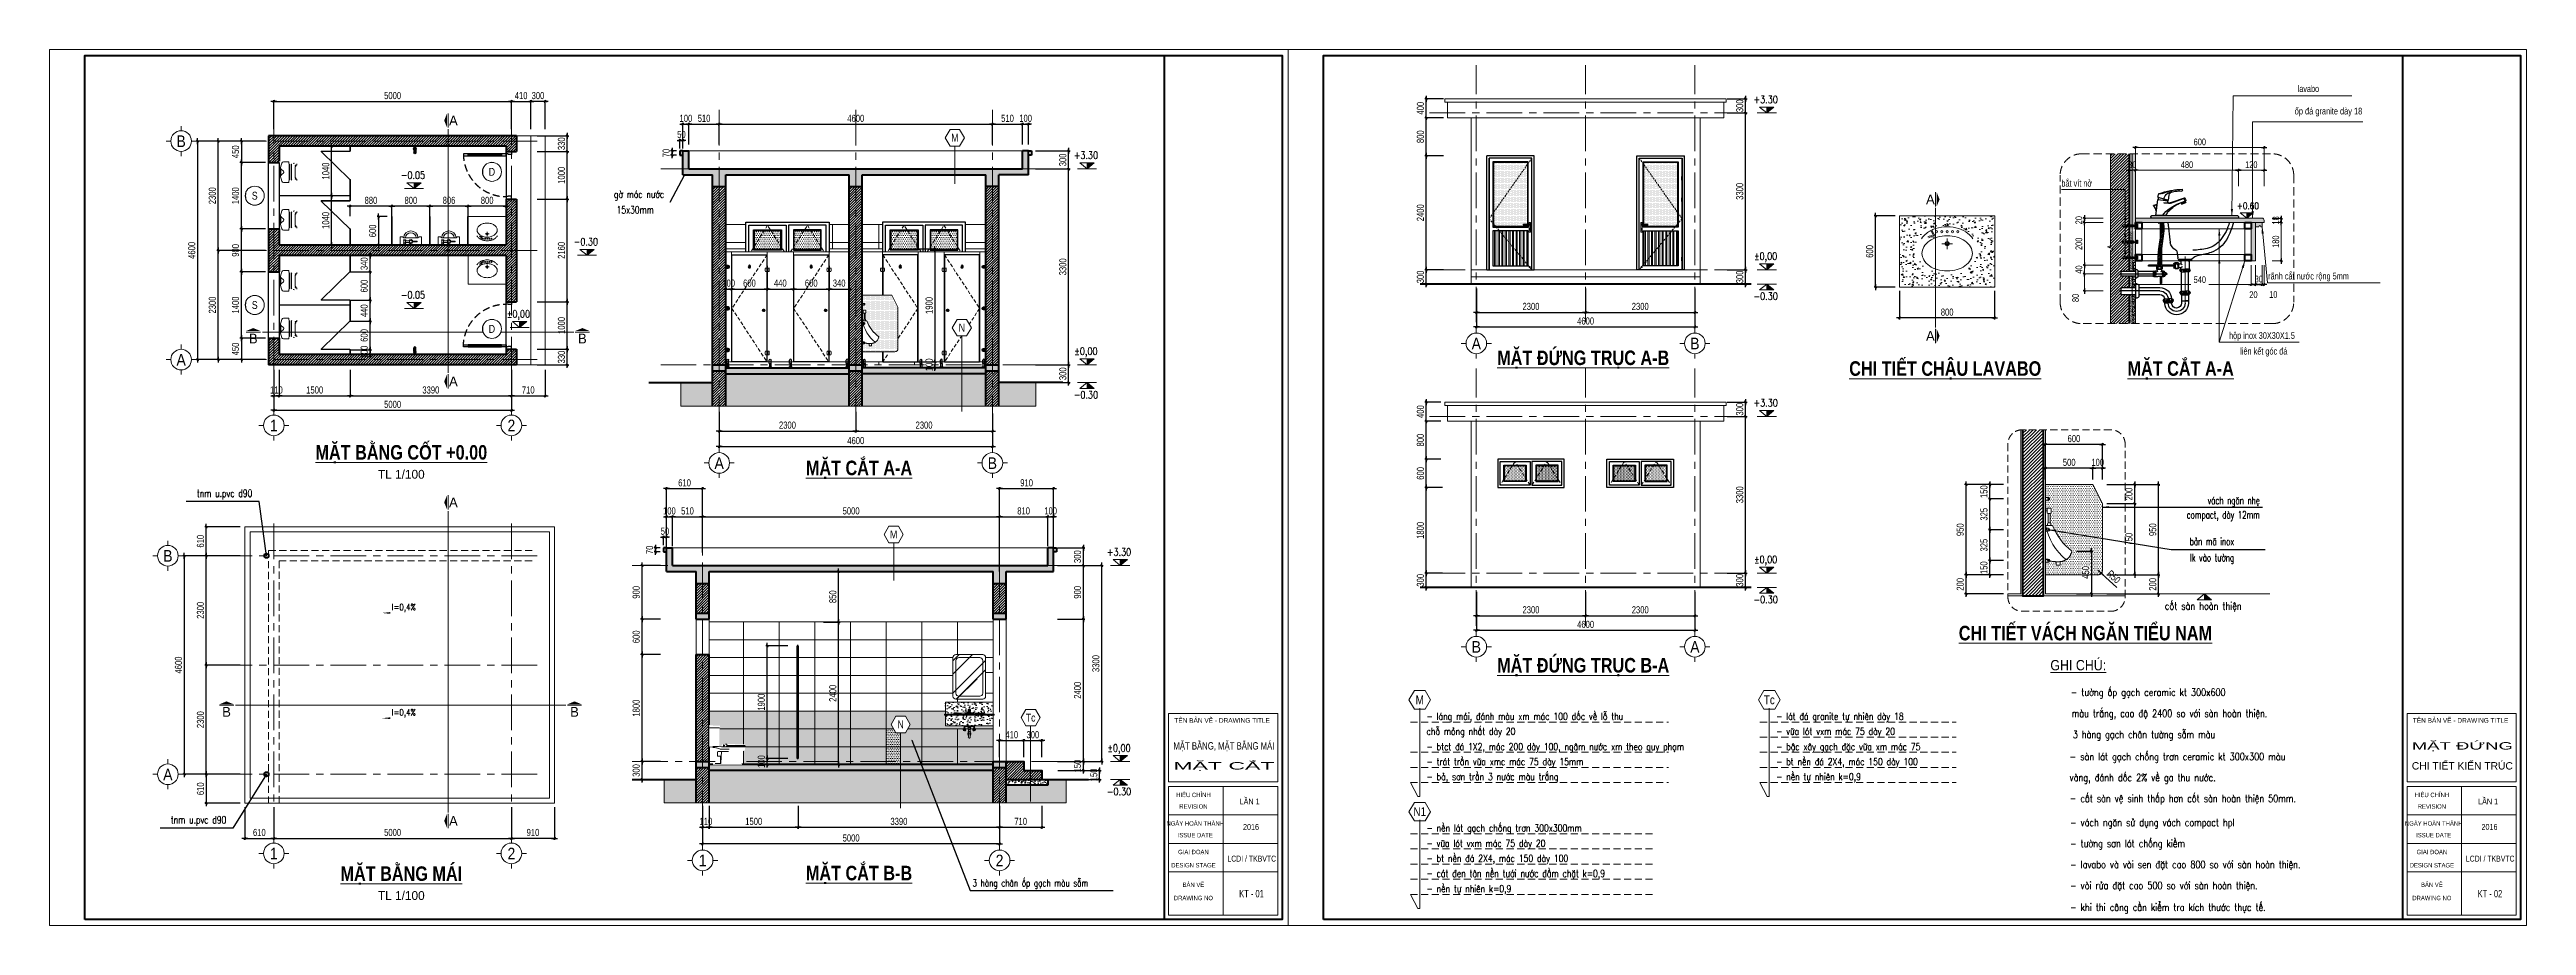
# Model space of a CAD drawing. Header units: millimetres. Extents: x 3293446 to 3468331, y 133678 to 182883.
# Drawn here: x 3416195 to 3468331, y 145247 to 163681 of the extents above; entities that cross this region are included whole.
import ezdxf
from ezdxf.enums import TextEntityAlignment as Align
from ezdxf.xclip import XClip

# ---------------------------------------------------------------- set-up
doc = ezdxf.new("R2010")
doc.units = ezdxf.units.MM
doc.header["$LTSCALE"] = 600
doc.header["$MEASUREMENT"] = 0
doc.header["$XCLIPFRAME"] = 0
doc.header["$PDMODE"] = 32
for name, pattern in [('ACAD_ISO07W100', [3, 0, -3]), ('CENTER', [2, 1.25, -0.25, 0.25, -0.25]), ('CENTERX2', [4, 2.5, -0.5, 0.5, -0.5]), ('HIDDEN', [0.375, 0.25, -0.125])]:
    doc.linetypes.add(name, pattern=pattern)
doc.layers.get('0').update_dxf_attribs({"lineweight": 0})
doc.layers.get('Defpoints').update_dxf_attribs({"lineweight": 0})
for name, color, linetype, lineweight in [('0.10_Thiet-Bi', 157, 'Continuous', 9), ('0.15_Cua', 144, 'Continuous', 15), ('01-noithat', 33, 'Continuous', 13), ('03', 252, 'Continuous', 30), ('A-WIPEOUT', 254, 'ACAD_ISO07W100', 0), ('cat1', 30, 'Continuous', 40), ('cot', 40, 'Continuous', 13), ('CUA', 17, 'Continuous', 13), ('DCCD-DIM', 8, 'Continuous', 18), ('DCCD-TEXT', 7, 'Continuous', 20), ('hatch1', 136, 'Continuous', 9), ('hatch1 @ 1', 136, 'Continuous', 9), ('Khungten_LCDI', 7, 'Continuous', 5), ('KICHTHUOC', 8, 'Continuous', 20), ('LC ISO', 153, 'Continuous', 13), ('LC Khac', 4, 'Continuous', 9), ('LC MANH DUT', 35, 'HIDDEN', 5), ('LC Net dam2', 6, 'Continuous', 40), ('LC Net manh', 239, 'Continuous', 5), ('LC Net thay', 7, 'Continuous', 25), ('LC Text1', 3, 'Continuous', 20), ('LC Text2', 7, 'Continuous', 18), ('manh1', 67, 'Continuous', 13), ('manh2', 155, 'Continuous', 9), ('noithat', 125, 'Continuous', 9), ('Text', 7, 'Continuous', 20), ('THAY', 141, 'Continuous', 25), ('thay1', 63, 'Continuous', 18), ('truc', 76, 'CENTER', 9), ('TUONG', 1, 'Continuous', 35), ('v CUC MANH 2', 250, 'Continuous', 5), ('v THAY', 9, 'Continuous', 13), ('v THAY MANH', 252, 'Continuous', 5), ('v TUONG', 1, 'Continuous', 40), ('v VATLIEU', 251, 'Continuous', 5), ('v-KHUAT', 25, 'HIDDEN', 9), ('v-KICHTHUOC', 8, 'Continuous', 18), ('v-MANH', 147, 'Continuous', 5), ('v-TEXT', 7, 'Continuous', 18), ('v-THAY', 9, 'Continuous', 25), ('v-TUONG', 1, 'Continuous', 40), ('v-VLIEU', 251, 'Continuous', 5), ('vatlieu', 251, 'Continuous', 5)]:
    doc.layers.add(name, color=color, linetype=linetype, lineweight=lineweight)
for name, color, linetype in [('144', 144, 'Continuous'), ('9', 9, 'Continuous'), ('DIM', 1, 'Continuous'), ('LAYER8', 8, 'Continuous'), ('MANH', 147, 'Continuous'), ('v cuc manh1', 251, 'Continuous'), ('VATTHE', 33, 'Continuous')]:
    doc.layers.add(name, color=color, linetype=linetype)
doc.styles.add('ATTR', font='romans.shx', dxfattribs={"width": 0.8, "height": 0.7})
doc.styles.add('General text 2', font='arial.ttf')
doc.styles.add('HOATBIF', font='hoatbif.shx', dxfattribs={"width": 0.8})
doc.styles.add('Khungten', font='VHAVAN.TTF', dxfattribs={"width": 0.9, "height": 5000})
doc.styles.add('LC 1', font='VHAVANB.TTF')
doc.styles.add('LC 3', font='vnsimli.shx', dxfattribs={"width": 0.75})
doc.styles.add('LC3', font='VHARIALB.TTF', dxfattribs={"width": 0.8})
doc.styles.add('T1', font='Vnsimli.shx', dxfattribs={"width": 0.8})
doc.styles.add('T3', font='VHAVAN.TTF')
doc.styles.add('Title', font='VHBLACK.TTF', dxfattribs={"width": 0.8})
doc.styles.add('VNSIMPLI', font='vnsimli.shx', dxfattribs={"width": 0.8})
doc.dimstyles.new('1-100(1-40)', dxfattribs={"dimscale": 40, "dimtxt": 2.5, "dimasz": 0.35, "dimexe": 0.5, "dimexo": 0, "dimgap": 0.8, "dimtad": 1, "dimdec": 0, "dimzin": 0, "dimdsep": 46, "dimtxsty": 'HOATBIF', "dimblk1": 'DOT', "dimblk2": 'DOT', "dimsah": 1, "dimcen": -1, "dimdle": 1, "dimclrd": 256, "dimclre": 256, "dimclrt": 4, "dimadec": 3, "dimazin": 2, "dimtfac": 0.333333, "dimtdec": 0, "dimtix": 1, "dimtmove": 2, "dimatfit": 3, "dimldrblk": 'DOT', "dimfxl": 1, "dimtvp": 0.833333, "dimtolj": 1, "dimtzin": 0, "dimarcsym": 0})
doc.dimstyles.new('1-50(1-25)', dxfattribs={"dimscale": 50, "dimtxt": 2.5, "dimasz": 0.35, "dimexe": 0.5, "dimexo": 1, "dimgap": 0.8, "dimtad": 1, "dimdec": 0, "dimlfac": 0.25, "dimzin": 0, "dimdsep": 46, "dimtxsty": 'HOATBIF', "dimblk1": 'DOT', "dimblk2": 'DOT', "dimsah": 1, "dimcen": -1, "dimdle": 1, "dimclrd": 256, "dimclre": 256, "dimclrt": 4, "dimadec": 3, "dimazin": 2, "dimtfac": 0.333333, "dimtdec": 0, "dimtix": 1, "dimtmove": 2, "dimatfit": 3, "dimldrblk": 'DOT', "dimfxl": 1, "dimtvp": 0.833333, "dimtolj": 1, "dimtzin": 0, "dimarcsym": 0})
doc.dimstyles.new('Copy of 1-100 (1- 60)', dxfattribs={"dimscale": 60, "dimtxt": 2.5, "dimasz": 0.35, "dimexe": 0.5, "dimexo": 0, "dimgap": 0.8, "dimtad": 1, "dimdec": 0, "dimzin": 0, "dimdsep": 46, "dimtxsty": 'HOATBIF', "dimblk1": 'DOT', "dimblk2": 'DOT', "dimsah": 1, "dimcen": -1, "dimdle": 1, "dimclrd": 256, "dimclre": 256, "dimclrt": 4, "dimadec": 3, "dimazin": 2, "dimtfac": 0.333333, "dimtdec": 0, "dimtix": 1, "dimtmove": 2, "dimatfit": 3, "dimldrblk": 'DOT', "dimfxl": 1, "dimtvp": 0.833333, "dimtolj": 1, "dimtzin": 0, "dimarcsym": 0})
doc.dimstyles.new('Copy(2) of 1-100 (1- 60-1.25)', dxfattribs={"dimscale": 60, "dimtxt": 2.5, "dimasz": 0.35, "dimexe": 0.5, "dimexo": 0, "dimgap": 0.8, "dimtad": 1, "dimdec": 0, "dimlfac": 0.8, "dimzin": 0, "dimdsep": 46, "dimtxsty": 'HOATBIF', "dimblk1": 'DOT', "dimblk2": 'DOT', "dimsah": 1, "dimcen": -1, "dimdle": 1, "dimclrd": 256, "dimclre": 256, "dimclrt": 4, "dimadec": 3, "dimazin": 2, "dimtfac": 0.333333, "dimtdec": 0, "dimtix": 1, "dimtmove": 2, "dimatfit": 3, "dimldrblk": 'DOT', "dimfxl": 1, "dimtvp": 0.833333, "dimtolj": 1, "dimtzin": 0, "dimarcsym": 0})
doc.dimstyles.new('D1-100$7', dxfattribs={"dimscale": 100, "dimtxt": 2.5, "dimasz": 2.7, "dimexe": 0.18, "dimexo": 0, "dimgap": 1, "dimtad": 1, "dimdec": 0, "dimrnd": 1, "dimzin": 0, "dimdsep": 46, "dimtxsty": 'T1', "dimblk2": 'LTT1', "dimsah": 1, "dimcen": 100, "dimclrd": 256, "dimclre": 256, "dimclrt": 7, "dimadec": 3, "dimazin": 0, "dimtfac": 1, "dimtdec": 0, "dimtix": 1, "dimtmove": 2, "dimatfit": 3, "dimfxl": 1, "dimtolj": 1, "dimtzin": 0, "dimarcsym": 0})
pattern_1 = [(50, (-455705.74, -77723.28), (179.3150457, -15.688034), [18.75, -206.25]), (355, (-455705.74, -77723.28), (-34.687833, 188.048033), [15, -165]), (100.4514, (-455690.8, -77724.59), (144.6273454, 172.3598855), [15.9350475, -175.285528]), (46.1842, (-455705.74, -77673.28), (266.810262, -41.379754), [28.125, -309.375]), (96.6356, (-455683.5, -77676.73), (233.665676, 243.529468), [23.902572, -262.92825]), (351.1842, (-455705.74, -77673.28), (233.665486, 243.52965), [22.5, -247.5]), (21, (-455680.74, -77685.78), (149.226763, -100.6547227), [18.75, -206.25]), (326, (-455680.74, -77685.78), (60.828833, 181.287511), [15, -165]), (71.4514, (-455668.3, -77694.17), (210.055657, 80.632624), [15.9350475, -175.285528]), (37.5, (-455705.735, -77723.28), (3.0399638, 83.2234635), [0, -163, 0, -167.5, 0, -165.625]), (7.5, (-455705.735, -77723.28), (65.7673844, 98.602928), [0, -95.5, 0, -159.25, 0, -63.125]), (327.5, (-455761.485, -77723.28), (133.455609, -5.6387179), [0, -62.5, 0, -195, 0, -258.75]), (317.5, (-455786.49, -77723.28), (145.7965423, 25.0262456), [0, -81.25, 0, -129.5, 0, -183.75])]
pattern_2 = [(45, (3386177.7377, 457427.7223), (-2.762135864, 2.762135864), [])]
pattern_3 = [(0, (-212053.4, 680571.44), (82.5, 142.5), [7.5, -125.625, 5.625, -54.375, 11.25, -133.125]), (10, (-212089.03, 680648.31), (50.4225854, 178.340178), [13.125, -31.875, 16.875, -99.375, 9.375, -123.75]), (20, (-212107.78, 680588.31), (83.419346, 138.1101584), [15, -103.125, 13.125, -76.875, 9.375, -60]), (30, (-212053.4, 680577.06), (-13.730785, 158.7824177), [9.375, -61.875, 7.5, -91.875, 5.625, -121.875]), (40, (-212105.905, 680618.31), (21.1474483, 135.2314721), [7.5, -82.5, 5.625, -52.5, 15, -95.625]), (50, (-212077.78, 680550.81), (-50.1549155, 147.333434), [3.75, -69.375, 9.375, -114.375, 11.25, -58.125]), (60, (-212072.15, 680563.94), (-62.1706437, 139.8172863), [9.375, -76.875, 3.75, -90, 7.5, -69.375]), (70, (-212092.78, 680541.44), (-68.682669, 134.74178), [5.625, -35.625, 11.25, -60, 7.5, -82.5]), (80, (-212083.4, 680652.06), (-130.35334, 102.9496565), [13.125, -82.5, 5.625, -97.5, 11.25, -91.875]), (90, (-212072.15, 680571.44), (-165, 69.375), [11.25, -58.125, 7.5, -114.375, 3.75, -116.25]), (100, (-212102.15, 680629.56), (-154.982162, 90.715807), [13.125, -73.125, 11.25, -60, 13.125, -136.875]), (110, (-212115.28, 680522.69), (-150.2752136, 51.0569615), [15, -48.75, 7.5, -99.375, 11.25, -108.75]), (120, (-212165.9, 680545.19), (-179.1562153, 17.8076674), [9.375, -125.625, 11.25, -58.125, 13.125, -76.875]), (130, (-212124.65, 680503.94), (-174.4423544, 44.5413008), [5.625, -41.25, 7.5, -80.625, 15, -105]), (140, (-212180.9, 680653.94), (-137.8730322, -21.378555), [11.25, -67.5, 13.125, -58.125, 7.5, -78.75]), (150, (-212025.28, 680492.69), (-128.0156077, -75.4795366), [7.5, -52.5, 15, -116.25, 13.125, -106.875]), (160, (-212149.03, 680597.69), (-148.688171, -101.517931), [11.25, -78.75, 9.375, -71.25, 7.5, -114.375]), (170, (-212137.78, 680552.69), (-134.7775294, -105.701978), [16.875, -61.875, 11.25, -84.375, 15, -82.5])]
pattern_4 = [(0, (-213353.4, 680571.44), (82.5, 142.5), [7.5, -125.625, 5.625, -54.375, 11.25, -133.125]), (10, (-213389.03, 680648.31), (50.4225854, 178.340178), [13.125, -31.875, 16.875, -99.375, 9.375, -123.75]), (20, (-213407.78, 680588.31), (83.419346, 138.1101584), [15, -103.125, 13.125, -76.875, 9.375, -60]), (30, (-213353.4, 680577.06), (-13.730785, 158.7824177), [9.375, -61.875, 7.5, -91.875, 5.625, -121.875]), (40, (-213405.905, 680618.31), (21.1474483, 135.2314721), [7.5, -82.5, 5.625, -52.5, 15, -95.625]), (50, (-213377.78, 680550.81), (-50.1549155, 147.333434), [3.75, -69.375, 9.375, -114.375, 11.25, -58.125]), (60, (-213372.15, 680563.94), (-62.1706437, 139.8172863), [9.375, -76.875, 3.75, -90, 7.5, -69.375]), (70, (-213392.78, 680541.44), (-68.682669, 134.74178), [5.625, -35.625, 11.25, -60, 7.5, -82.5]), (80, (-213383.4, 680652.06), (-130.35334, 102.9496565), [13.125, -82.5, 5.625, -97.5, 11.25, -91.875]), (90, (-213372.15, 680571.44), (-165, 69.375), [11.25, -58.125, 7.5, -114.375, 3.75, -116.25]), (100, (-213402.15, 680629.56), (-154.982162, 90.715807), [13.125, -73.125, 11.25, -60, 13.125, -136.875]), (110, (-213415.28, 680522.69), (-150.2752136, 51.0569615), [15, -48.75, 7.5, -99.375, 11.25, -108.75]), (120, (-213465.9, 680545.19), (-179.1562153, 17.8076674), [9.375, -125.625, 11.25, -58.125, 13.125, -76.875]), (130, (-213424.65, 680503.94), (-174.4423544, 44.5413008), [5.625, -41.25, 7.5, -80.625, 15, -105]), (140, (-213480.9, 680653.94), (-137.8730322, -21.378555), [11.25, -67.5, 13.125, -58.125, 7.5, -78.75]), (150, (-213325.28, 680492.69), (-128.0156077, -75.4795366), [7.5, -52.5, 15, -116.25, 13.125, -106.875]), (160, (-213449.03, 680597.69), (-148.688171, -101.517931), [11.25, -78.75, 9.375, -71.25, 7.5, -114.375]), (170, (-213437.78, 680552.69), (-134.7775294, -105.701978), [16.875, -61.875, 11.25, -84.375, 15, -82.5])]
pattern_5 = [(0, (2480003.743, -51133.457), (19.53125, 39.0625), [0, -39.0625])]
pattern_6 = [(0, (2479816.243, -51133.457), (19.53125, 39.0625), [0, -39.0625])]
pattern_7 = [(50, (-781809.73, -39936.5), (179.3150457, -15.688034), [18.75, -206.25]), (355, (-781809.73, -39936.5), (-34.6878334, 188.0480334), [15, -165]), (100.4514, (-781794.79, -39937.8), (144.6273454, 172.3598855), [15.9350475, -175.285528]), (46.1842, (-781809.73, -39886.5), (266.810262, -41.379754), [28.125, -309.375]), (96.6356, (-781787.5, -39889.95), (233.665676, 243.529468), [23.902572, -262.92825]), (351.1842, (-781809.73, -39886.5), (233.665486, 243.52965), [22.5, -247.5]), (21, (-781784.73, -39899), (149.226763, -100.6547227), [18.75, -206.25]), (326, (-781784.73, -39899), (60.828833, 181.287511), [15, -165]), (71.4514, (-781772.3, -39907.39), (210.055657, 80.632624), [15.9350475, -175.285528]), (37.5, (-781809.734, -39936.5), (3.0399638, 83.2234635), [0, -163, 0, -167.5, 0, -165.625]), (7.5, (-781809.73, -39936.5), (65.7673844, 98.602928), [0, -95.5, 0, -159.25, 0, -63.125]), (327.5, (-781865.484, -39936.5), (133.455609, -5.6387179), [0, -62.5, 0, -195, 0, -258.75]), (317.5, (-781890.48, -39936.5), (145.7965423, 25.0262456), [0, -81.25, 0, -129.5, 0, -183.75])]
pattern_8 = [(0, (2683697.954, -13881.79), (15.625, 31.25), [0, -31.25])]
pattern_9 = [(0, (2683547.954, -13881.79), (15.625, 31.25), [0, -31.25])]
pattern_10 = [(0, (3051583.796, 212774.088), (12.5, 25), [0, -25])]
pattern_11 = [(90, (1130762.08, -237584.66), (-75, 0), []), (90, (1130787.08, -237559.66), (-75, 0), [])]
pattern_12 = [(50, (-4516986.553, 1045929.8), (57.3808146, -5.0201708), [6, -66]), (355, (-4516986.55, 1045929.8), (-11.1001067, 60.1753707), [4.8, -52.8]), (100.4514, (-4516981.77, 1045929.38), (46.28075054, 55.15516336), [5.0992152, -56.09136896]), (46.1842, (-4516986.55, 1045945.8), (85.3792839, -13.2415211), [9, -99]), (96.6356, (-4516979.44, 1045944.695), (74.7730164, 77.9294297), [7.648823, -84.13704]), (351.1842, (-4516986.55, 1045945.8), (74.7729556, 77.929488), [7.2, -79.2]), (21, (-4516978.553, 1045941.8), (47.75256417, -32.20951125), [6, -66]), (326, (-4516978.55, 1045941.8), (19.46522655, 58.0120036), [4.8, -52.8]), (71.4514, (-4516974.573, 1045939.115), (67.2178103, 25.80243974), [5.0992152, -56.09136896]), (37.5, (-4516986.553, 1045929.799), (0.972788425, 26.63150831), [0, -52.16, 0, -53.6, 0, -53]), (7.5, (-4516986.553, 1045929.8), (21.045563, 31.55293695), [0, -30.56, 0, -50.96, 0, -20.2]), (327.5, (-4517004.393, 1045929.8), (42.70579489, -1.80438974), [0, -20, 0, -62.4, 0, -82.8]), (317.5, (-4517012.393, 1045929.8), (46.65489355, 8.0083986), [0, -26, 0, -41.44, 0, -58.8])]
pattern_13 = [(50, (476881.39, 3938.456), (57.3808146, -5.020171), [6, -66]), (355, (476881.39, 3938.456), (-11.100107, 60.175371), [4.8, -52.8]), (100.4514, (476886.174, 3938.04), (46.2807505, 55.1551634), [5.099215, -56.091369]), (46.1842, (476881.39, 3954.456), (85.379284, -13.241521), [9, -99]), (96.6356, (476888.51, 3953.35), (74.773016, 77.92943), [7.648823, -84.13704]), (351.1842, (476881.39, 3954.46), (74.772956, 77.929488), [7.2, -79.2]), (21, (476889.39, 3950.456), (47.752564, -32.2095113), [6, -66]), (326, (476889.39, 3950.456), (19.4652266, 58.0120036), [4.8, -52.8]), (71.4514, (476893.37, 3947.77), (67.21781, 25.80244), [5.099215, -56.091369]), (37.5, (476881.392, 3938.456), (0.9727884, 26.6315083), [0, -52.16, 0, -53.6, 0, -53]), (7.5, (476881.392, 3938.456), (21.045563, 31.552937), [0, -30.56, 0, -50.96, 0, -20.2]), (327.5, (476863.552, 3938.456), (42.7057949, -1.8043897), [0, -20, 0, -62.4, 0, -82.8]), (317.5, (476855.55, 3938.456), (46.6548935, 8.0083986), [0, -26, 0, -41.44, 0, -58.8])]
pattern_14 = [(37.5, (476525.677, 3818.456), (-0.7559203, 23.1218852), [0, -18.24, 0, -20.4, 0, -19.5]), (7.5, (476525.677, 3818.456), (21.2373205, 33.8657528), [0, -9.84, 0, -16.44, 0, -6.3]), (327.5, (476510.917, 3818.456), (37.3697023, 0.06790864), [0, -6, 0, -21.6, 0, -28.2]), (317.5, (476510.917, 3818.456), (36.0735193, 10.5321068), [0, -3, 0, -14.16, 0, -16.2])]
pattern_15 = [(0, (80112.797, -670), (18.18351562, 36.36703125), [0, -36.36703125])]

msp = doc.modelspace()

# ---------------------------------------------------------------- texts
at = {"layer": 'LC Text1', "ltscale": 0.2, "style": 'LC 1', "width": 0.9}
for s, p in [('b', (3418964.4, 161555.2)), ('a', (3446226.8, 157297.9)), ('b', (3450826.8, 157297.9)), ('a', (3418964.4, 156955.2)), ('1', (3420916.3, 155572.4)), ('2', (3425916.3, 155572.4)), ('a', (3430289.8, 154780.4)), ('b', (3436039.8, 154780.4)), ('b', (3418685.4, 152828.7)), ('b', (3446226.8, 150913.4)), ('a', (3450826.8, 150913.4)), ('a', (3418685.4, 148228.7)), ('1', (3420916.3, 146563.9)), ('2', (3425916.3, 146563.9)), ('1', (3429942.1, 146417.9)), ('2', (3436192.1, 146417.9))]:
    msp.add_text(s, height=244.9, dxfattribs=at).set_placement(p, align=Align.BOTTOM_CENTER)
at = {"layer": 'LC Text1', "color": 3, "style": 'LC 3', "width": 0.8}
for s, p in [('chç máng nhÊt dµy 20', (3445178.6, 149258)), ('- v÷a lãt vxm m¸c 75 dµy 20', (3452536.7, 149258)), ('- btct ®¸ 1X2, m¸c 200 dµy 100, ng©m n\xadíc xm theo quy ph¹m ', (3445178.6, 148939)), ('- tr¸t trÇn v÷a xmc m¸c 75 dµy 15mm', (3445178.6, 148620.1)), ('- bËc x©y g¹ch ®Æc v÷a xm m¸c 75', (3452536.7, 148939)), ('- bt nÒn ®¸ 2X4, m¸c 150 dµy 100 ', (3452536.7, 148620.1)), ('- b¶, s¬n trÇn 3 n\xadíc mµu tr¾ng', (3445178.6, 148301.1)), ('- nÒn tù nhiªn k=0,9', (3452536.7, 148301.1)), ('- v÷a lãt vxm m¸c 75 dµy 20', (3445178.6, 146904.4)), ('- bt nÒn ®¸ 2X4, m¸c 150 dµy 100 ', (3445178.6, 146585.5)), ('- c¸t ®en t«n nÒn t\xadíi n\xadíc ®Çm chÆt k=0,9', (3445178.6, 146266.5)), ('- nÒn tù nhiªn k=0,9', (3445178.6, 145947.6))]:
    msp.add_text(s, height=147.47, dxfattribs=at).set_placement(p)
at = {"layer": 'LC Text1', "color": 3, "style": 'LC 3'}
for s, insert, char_height, attachment_point in [('gê mãc n\xadíc', (3429132.3, 160505), 155.166, 9), ('15x30mm', (3428914.3, 160231), 155.17, 9), ('tnm u.pvc d90', (3420463.3, 154212), 155.166, 9), ('{\\W0.7;compact, dµy 12mm}', (3462719.3, 153758.3), 155.166, 9), ('{\\W0.7;v¸ch ng¨n nhÑ}', (3462718.7, 154063.1), 155.166, 9), ('{\\W0.7;b¶n m· inox}', (3462178.1, 153251.2), 155.166, 9), ('{\\W0.7;lk vµo t\xadêng}', (3462176.9, 152857.9), 155.166, 9), ('tnm u.pvc d90', (3419915.3, 147340.5), 155.166, 9), ('3 hµng ch©n èp g¹ch mµu sÉm', (3435620.8, 146016), 147.47, 7)]:
    msp.add_mtext(s, dxfattribs=dict(at, insert=insert, char_height=char_height, attachment_point=attachment_point))
at = {"layer": 'Text', "style": 'T1', "width": 0.8}
for s, p in [('- t\xadêng èp g¹ch ceramic kt 300x600', (3458737, 150076.2)), ('mµu tr¾ng, cao ®é 2400 so víi sµn hoµn thiÖn.', (3458758.8, 149633)), ('3 hµng g¹ch ch©n t\xadêng sÉm mµu', (3458780.6, 149189.9)), ('- sµn l¸t g¹ch chèng tr¬n ceramic kt 300x300 mµu', (3458715.1, 148723.1)), ('vµng, ®¸nh dèc 2%%% vÒ ga thu n\xadíc.', (3458715.1, 148281.8)), ('- cèt sµn vÖ sinh thÊp h¬n cèt sµn hoµn thiÖn 50mm.', (3458717.9, 147843.5)), ('- v¸ch ng¨n sö dông v¸ch compact hpl', (3458723.3, 147335.9)), ('- t\xadêng s¬n lãt chèng kiÒm', (3458723.3, 146894.1)), ('- lavabo vµ vßi sen ®Æt cao 800 so víi sµn hoµn thiÖn. ', (3458723.3, 146452.3)), ('- vßi röa ®Æt cao 500 so víi sµn hoµn thiÖn. ', (3458723.3, 146010.5)), ('- khi thi c«ng cÇn kiÓm tra kÝch th\xadíc thùc tÕ.', (3458723.3, 145551.6))]:
    msp.add_text(s, height=155.166, dxfattribs=at).set_placement(p)
at = {"layer": 'v-TEXT', "ltscale": 0.2, "style": 'T3', "width": 0.9}
msp.add_text('%%Ughi chó:', height=217.232, dxfattribs=at).set_placement((3458897, 150615.6), align=Align.CENTER)

# ---------------------------------------------------------------- blocks, each defined once
blk = doc.blocks.new('*U6')
at = {"color": 8}
blk.add_wipeout([(1, 0), (21, 113), (41, 156), (61, 185), (81, 207), (101, 225), (121, 238), (141, 248), (161, 255), (181, 259), (201, 260), (221, 259), (241, 256), (261, 250), (281, 241), (301, 228), (321, 212), (341, 191), (361, 164), (381, 126), (401, 59), (406, 0), (401, -63), (381, -129), (361, -167), (341, -195), (321, -215), (301, -232), (281, -244), (261, -253), (241, -259), (221, -263), (201, -264), (181, -262), (161, -258), (141, -251), (121, -241), (101, -228), (81, -211), (61, -188), (41, -159), (21, -117)], dxfattribs=at)
for p, q in [((198, 0), (109, 0)), ((153, -44), (153, 44)), ((38, -130), (102, -96)), ((43, -138), (91, -112))]:
    blk.add_line(p, q)
for points in [[(112, 216, 0.07708), (66, 174, 0.088175), (25, 97, 0.079002), (10, 0, 0.079002), (25, -97, 0.035427), (38, -130, 0.07708)], [(43, -138, 0.043566), (66, -174, 0.07708), (112, -216, 0.041486)]]:
    blk.add_lwpolyline(points, format="xyb")
blk.add_lwpolyline([(235, 212, 0.134042), (181, 197, 0.106817), (130, 150, 0.082468), (98, 84, 0.070874), (86, 0, 0.070874), (98, -84, 0.082468), (130, -150, 0.106817), (181, -197, 0.134042), (235, -212, 0.134042), (289, -197, 0.106817), (340, -150, 0.082468), (371, -84, 0.070874), (383, 0, 0.070874), (371, 84, 0.082468), (340, 150, 0.106817), (289, 197, 0.134042)], format="xyb", close=True)
for centre, radius in [((52, 90), 9.45), ((52, 45), 9.45), ((52, 0), 9.45), ((153, 0), 18), ((153, 0), 13.5), ((52, -45), 9.45), ((52, -90), 9.45)]:
    blk.add_circle(centre, radius)
for radius, start in [(56.6, 159.643), (47.6, 145.2455)]:
    blk.add_arc((144, -132), radius, start, 213.4774)
blk = doc.blocks.new('*U8')
at = {"layer": '0.10_Thiet-Bi', "rotation": 359.999959109332}
blk.add_blockref('*U6', (-106, -256), dxfattribs=at)
blk = doc.blocks.new('*U7')
at = {"layer": 'cat1', "color": 0, "linetype": 'ByBlock', "lineweight": -2, "transparency": 16777216}
blk.add_blockref('*U8', (0, 0), dxfattribs=at)
blk = doc.blocks.new('*U4')
at = {"color": 8}
blk.add_wipeout([(0, 230), (196, 230), (216, 220), (221, 207), (221, 200), (223, 180), (223, 165), (266, 168), (276, 180), (290, 185), (366, 190), (371, 185), (371, 180), (371, 174), (376, 174), (376, 180), (376, 185), (381, 190), (502, 186), (546, 180), (590, 170), (622, 160), (663, 140), (693, 120), (717, 100), (730, 88), (737, 80), (750, 60), (759, 40), (764, 20), (765, 0), (764, -20), (759, -40), (750, -60), (737, -80), (730, -88), (717, -100), (693, -120), (663, -140), (622, -160), (590, -170), (546, -180), (502, -186), (381, -190), (376, -185), (376, -180), (376, -174), (371, -174), (371, -180), (371, -185), (366, -190), (324, -188), (324, -200), (324, -205), (322, -207), (300, -207), (298, -205), (298, -200), (298, -186), (290, -185), (276, -180), (266, -168), (223, -165), (223, -180), (221, -200), (221, -207), (216, -220), (196, -230), (0, -230)], dxfattribs=at)
for p, q in [((48, 53), (84, 28)), ((95, 217), (196, 217)), ((339, 139), (339, 148)), ((340, 149), (371, 149)), ((353, 138), (340, 138)), ((342, -117), (342, 117)), ((342, 117), (353, 117)), ((354, 119), (354, 137)), ((376, 174), (371, 174)), ((376, 154), (376, 174)), ((84, -28), (48, -53)), ((95, -217), (196, -217)), ((258, -142), (258, -158)), ((260, -140), (262, -140)), ((262, -160), (260, -160)), ((263, -160), (262, -160)), ((339, -148), (339, -139)), ((340, -138), (353, -138)), ((371, -149), (340, -149)), ((353, -117), (342, -117)), ((354, -137), (354, -119)), ((376, -154), (376, -174))]:
    blk.add_line(p, q)
for centre, radius, start, end in [((563, 0), 540, 159.2678, 200.7321), ((535, 0), 500, 171.6681, 188.3323), ((60, 70), 20, 171.6799, 234.0514), ((95, 177), 40, 89.9986, 159.2669), ((64, 0), 34, 10.761, 54.0415), ((64, 0), 34, 349.239, 10.761), ((196, 205), 12, 3.9186, 90), ((-2782, 0), 2997, 356.062, 3.938), ((-2782, 0), 3010, 356.859, 3.1425), ((2758, 0), 2500, 176.3855, 183.208), ((293, 155), 30, 154.597, 176.3937), ((340, 148), 1, 89.9427, 180), ((340, 139), 0.499, 180, 270.1146), ((353, 137), 2, 0, 89.9713), ((353, 119), 2, 270.0286, 0), ((371, 154), 5, 270.0114, 0), ((60, -70), 20, 125.9547, 188.3347), ((95, -177), 40, 200.7312, 270.0014), ((64, 0), 34, 305.9475, 349.2341), ((196, -205), 12, 270.0048, 356.0627), ((260, -142), 2, 90, 180), ((260, -158), 2, 180, 270), ((293, -155), 30, 189.5643, 205.4252), ((310, -202), 20.2, 45.6327, 125.8626), ((340, -139), 0.5, 89.8854, 180), ((340, -148), 0.999, 180, 270.0573), ((353, -119), 2, 0, 89.9713), ((353, -137), 2, 270.0286, 0), ((371, -154), 5, 0, 89.9885)]:
    blk.add_arc(centre, radius, start, end)
blk = doc.blocks.new('*U10')
at = {"layer": '0.10_Thiet-Bi', "rotation": 359.999959109332}
blk.add_blockref('*U6', (-106, -256), dxfattribs=at)
blk = doc.blocks.new('*U9')
at = {"layer": 'cat1', "color": 0, "linetype": 'ByBlock', "lineweight": -2, "transparency": 16777216}
blk.add_blockref('*U10', (0, 0), dxfattribs=at)
blk = doc.blocks.new('*U11')
blk.add_line((-100, -70), (-800, -70))
for points in [[(0, -50), (-900, -50), (-900, -90), (0, -90)], [(-100, -50), (-100, -90), (-800, -90), (-800, -50)]]:
    blk.add_lwpolyline(points, close=True)
at = {"linetype": 'HIDDEN'}
blk.add_arc((0, -50), 900, 180, 270, dxfattribs=at)
at = {"layer": '03'}
for points in [[(110, 0), (110, -60), (40, -60), (40, -50), (0, -50), (0, 0)], [(110, -1000), (110, -940), (40, -940), (40, -950), (0, -950), (0, -1000)]]:
    blk.add_lwpolyline(points, close=True, dxfattribs=at)
blk = doc.blocks.new('DOT')
at = {"layer": 'DIM'}
for p, q in [((-3, 0), (3, 0)), ((-1, -1), (1, 1))]:
    blk.add_line(p, q, dxfattribs=at)
blk.add_lwpolyline([(0.5, 1), (-1, -0.5), (-0.5, -1), (1, 0.5)], close=True, dxfattribs=at)
blk = doc.blocks.new('*D211')
at = {"layer": 'Defpoints', "color": 0, "transparency": 16777216}
for p in [(3419745, 159454), (3420738, 159454), (3420738, 157154)]:
    blk.add_point(p, dxfattribs=at)
at = {"layer": 'DIM', "lineweight": -2, "transparency": 16777216}
for p, q in [((3420738, 159454), (3419715, 159454)), ((3419745, 157175), (3419745, 159433)), ((3420738, 157154), (3419715, 157154))]:
    blk.add_line(p, q, dxfattribs=at)
at = {"layer": 'DIM', "lineweight": -2, "transparency": 16777216, "xscale": 21, "yscale": 21, "zscale": 21}
for p, rotation in [((3419745, 159454), 90), ((3419745, 157154), 270)]:
    blk.add_blockref('DOT', p, dxfattribs=dict(at, rotation=rotation))
at = {"layer": 'DIM', "color": 4, "transparency": 16777216, "insert": (3419622, 158304), "char_height": 150, "attachment_point": 5, "rotation": 90, "style": 'HOATBIF'}
blk.add_mtext('\\A1;2300', dxfattribs=at)
blk = doc.blocks.new('_Dot')
at = {"color": 0, "linetype": 'ByBlock', "lineweight": -2}
blk.add_line((-0.5, 0), (-1, 0), dxfattribs=at)
at = {"color": 0, "linetype": 'ByBlock', "const_width": 0.5}
blk.add_lwpolyline([(-0.25, 0, 1), (0.25, 0, 1)], format="xyb", close=True, dxfattribs=at)
blk = doc.blocks.new('*D212')
at = {"layer": 'Defpoints', "color": 0, "transparency": 16777216}
for p in [(3419745, 161754), (3420738, 161754), (3420738, 159454)]:
    blk.add_point(p, dxfattribs=at)
at = {"layer": 'DIM', "lineweight": -2, "transparency": 16777216}
for p, q in [((3420738, 161754), (3419715, 161754)), ((3419745, 159475), (3419745, 161733)), ((3420738, 159454), (3419715, 159454))]:
    blk.add_line(p, q, dxfattribs=at)
at = {"layer": 'DIM', "lineweight": -2, "transparency": 16777216, "xscale": 21, "yscale": 21, "zscale": 21}
for p, rotation in [((3419745, 161754), 90), ((3419745, 159454), 270)]:
    blk.add_blockref('DOT', p, dxfattribs=dict(at, rotation=rotation))
at = {"layer": 'DIM', "color": 4, "transparency": 16777216, "insert": (3419622, 160604), "char_height": 150, "attachment_point": 5, "rotation": 90, "style": 'HOATBIF'}
blk.add_mtext('\\A1;2300', dxfattribs=at)
blk = doc.blocks.new('*D213')
at = {"layer": 'Defpoints', "color": 0, "transparency": 16777216}
for p in [(3425916, 162588), (3420916, 162008), (3425916, 162008)]:
    blk.add_point(p, dxfattribs=at)
at = {"layer": 'DIM', "lineweight": -2, "transparency": 16777216}
for p, q in [((3420916, 162008), (3420916, 162618)), ((3420937, 162588), (3425895, 162588)), ((3425916, 162008), (3425916, 162618))]:
    blk.add_line(p, q, dxfattribs=at)
at = {"layer": 'DIM', "lineweight": -2, "transparency": 16777216, "xscale": 21, "yscale": 21, "zscale": 21, "rotation": 180}
blk.add_blockref('DOT', (3420916, 162588), dxfattribs=at)
at = {"layer": 'DIM', "lineweight": -2, "transparency": 16777216, "xscale": 21, "yscale": 21, "zscale": 21}
blk.add_blockref('DOT', (3425916, 162588), dxfattribs=at)
at = {"layer": 'DIM', "color": 4, "transparency": 16777216, "insert": (3423416, 162711), "char_height": 150, "attachment_point": 5, "style": 'HOATBIF'}
blk.add_mtext('\\A1;5000', dxfattribs=at)
blk = doc.blocks.new('*D214')
at = {"layer": 'Defpoints', "color": 0, "transparency": 16777216}
for p in [(3420738, 161754), (3419311, 157154), (3420738, 157154)]:
    blk.add_point(p, dxfattribs=at)
at = {"layer": 'DIM', "lineweight": -2, "transparency": 16777216}
for p, q in [((3420738, 161754), (3419281, 161754)), ((3419311, 161733), (3419311, 157175)), ((3420738, 157154), (3419281, 157154))]:
    blk.add_line(p, q, dxfattribs=at)
at = {"layer": 'DIM', "lineweight": -2, "transparency": 16777216, "xscale": 21, "yscale": 21, "zscale": 21}
for p, rotation in [((3419311, 161754), 90), ((3419311, 157154), 270)]:
    blk.add_blockref('DOT', p, dxfattribs=dict(at, rotation=rotation))
at = {"layer": 'DIM', "color": 4, "transparency": 16777216, "insert": (3419188, 159454), "char_height": 150, "attachment_point": 5, "rotation": 90, "style": 'HOATBIF'}
blk.add_mtext('\\A1;4600', dxfattribs=at)
blk = doc.blocks.new('*D215')
at = {"layer": 'Defpoints', "color": 0, "transparency": 16777216}
for p in [(3426326, 162588), (3425916, 162008), (3426326, 162008)]:
    blk.add_point(p, dxfattribs=at)
at = {"layer": 'DIM', "lineweight": -2, "transparency": 16777216}
for p, q in [((3425916, 162008), (3425916, 162618)), ((3425937, 162588), (3426305, 162588)), ((3426326, 162008), (3426326, 162618))]:
    blk.add_line(p, q, dxfattribs=at)
at = {"layer": 'DIM', "lineweight": -2, "transparency": 16777216, "xscale": 21, "yscale": 21, "zscale": 21, "rotation": 180}
blk.add_blockref('DOT', (3425916, 162588), dxfattribs=at)
at = {"layer": 'DIM', "lineweight": -2, "transparency": 16777216, "xscale": 21, "yscale": 21, "zscale": 21}
blk.add_blockref('DOT', (3426326, 162588), dxfattribs=at)
at = {"layer": 'DIM', "color": 4, "transparency": 16777216, "insert": (3426121, 162711), "char_height": 150, "attachment_point": 5, "style": 'HOATBIF'}
blk.add_mtext('\\A1;410', dxfattribs=at)
blk = doc.blocks.new('A$C28C43695')
at = {"layer": 'noithat'}
for p, q in [((0, 300), (450, 300)), ((0, 125), (0, 300)), ((0, 125), (50, 125)), ((50, 125), (75, 150)), ((75, 150), (375, 150)), ((200, 234), (102, 234)), ((102, 216), (200, 216)), ((244, 242), (339, 242)), ((339, 207), (245, 207)), ((321, 300), (391, 300)), ((330, 291), (382, 291)), ((382, 260), (330, 260)), ((330, 260), (330, 251)), ((330, 251), (382, 251)), ((330, 199), (330, 190)), ((382, 199), (330, 199)), ((330, 190), (382, 190)), ((339, 291), (339, 260)), ((339, 251), (339, 199)), ((374, 260), (374, 291)), ((374, 199), (374, 251)), ((375, 150), (400, 125)), ((382, 251), (382, 260)), ((382, 190), (382, 199)), ((400, 125), (450, 125)), ((450, 300), (450, 125))]:
    blk.add_line(p, q, dxfattribs=at)
blk.add_circle((225, 225), 26.2, dxfattribs=at)
for centre, radius, start, end in [((225, 150), 150, 180, 0), ((102, 225), 8.75, 90, 270), ((225, 150), 112, 180, 0), ((225, 225), 43.8, 22.8505, 168.577), ((225, 225), 43.8, 191.8763, 336.5863), ((330, 300), 9.14, 182.4084, 267.5916), ((382, 300), 9.14, 272.4084, 357.5916)]:
    blk.add_arc(centre, radius, start, end, dxfattribs=at)
at = {"layer": 'noithat', "style": 'ATTR', "width": 0.8, "flags": 9}
blk.add_attdef('ESTCODE', (225, 300), '', height=17.5, dxfattribs=at)
blk = doc.blocks.new('*D216')
at = {"layer": 'Defpoints', "color": 0, "transparency": 16777216}
for p in [(3425006, 160384), (3425006, 160176), (3425806, 160176)]:
    blk.add_point(p, dxfattribs=at)
at = {"layer": 'DIM', "lineweight": -2, "transparency": 16777216}
for p, q in [((3425006, 160176), (3425006, 160414)), ((3425785, 160384), (3425027, 160384)), ((3425806, 160176), (3425806, 160414))]:
    blk.add_line(p, q, dxfattribs=at)
at = {"layer": 'DIM', "lineweight": -2, "transparency": 16777216, "xscale": 21, "yscale": 21, "zscale": 21, "rotation": 180}
blk.add_blockref('DOT', (3425006, 160384), dxfattribs=at)
at = {"layer": 'DIM', "lineweight": -2, "transparency": 16777216, "xscale": 21, "yscale": 21, "zscale": 21}
blk.add_blockref('DOT', (3425806, 160384), dxfattribs=at)
at = {"layer": 'DIM', "color": 4, "transparency": 16777216, "insert": (3425406, 160506), "char_height": 150, "attachment_point": 5, "style": 'HOATBIF'}
blk.add_mtext('\\A1;800', dxfattribs=at)
blk = doc.blocks.new('*D217')
at = {"layer": 'Defpoints', "color": 0, "transparency": 16777216}
for p in [(3424200, 160384), (3424200, 160176), (3425006, 160176)]:
    blk.add_point(p, dxfattribs=at)
at = {"layer": 'DIM', "lineweight": -2, "transparency": 16777216}
for p, q in [((3424200, 160176), (3424200, 160414)), ((3424985, 160384), (3424221, 160384)), ((3425006, 160176), (3425006, 160414))]:
    blk.add_line(p, q, dxfattribs=at)
at = {"layer": 'DIM', "lineweight": -2, "transparency": 16777216, "xscale": 21, "yscale": 21, "zscale": 21, "rotation": 180}
blk.add_blockref('DOT', (3424200, 160384), dxfattribs=at)
at = {"layer": 'DIM', "lineweight": -2, "transparency": 16777216, "xscale": 21, "yscale": 21, "zscale": 21}
blk.add_blockref('DOT', (3425006, 160384), dxfattribs=at)
at = {"layer": 'DIM', "color": 4, "transparency": 16777216, "insert": (3424603, 160506), "char_height": 150, "attachment_point": 5, "style": 'HOATBIF'}
blk.add_mtext('\\A1;806', dxfattribs=at)
blk = doc.blocks.new('*D218')
at = {"layer": 'Defpoints', "color": 0, "transparency": 16777216}
for p in [(3423400, 160384), (3423400, 160176), (3424200, 160176)]:
    blk.add_point(p, dxfattribs=at)
at = {"layer": 'DIM', "lineweight": -2, "transparency": 16777216}
for p, q in [((3423400, 160176), (3423400, 160414)), ((3424179, 160384), (3423421, 160384)), ((3424200, 160176), (3424200, 160414))]:
    blk.add_line(p, q, dxfattribs=at)
at = {"layer": 'DIM', "lineweight": -2, "transparency": 16777216, "xscale": 21, "yscale": 21, "zscale": 21, "rotation": 180}
blk.add_blockref('DOT', (3423400, 160384), dxfattribs=at)
at = {"layer": 'DIM', "lineweight": -2, "transparency": 16777216, "xscale": 21, "yscale": 21, "zscale": 21}
blk.add_blockref('DOT', (3424200, 160384), dxfattribs=at)
at = {"layer": 'DIM', "color": 4, "transparency": 16777216, "insert": (3423800, 160506), "char_height": 150, "attachment_point": 5, "style": 'HOATBIF'}
blk.add_mtext('\\A1;800', dxfattribs=at)
blk = doc.blocks.new('*D219')
at = {"layer": 'Defpoints', "color": 0, "transparency": 16777216}
for p in [(3422520, 160384), (3422520, 160176), (3423400, 160176)]:
    blk.add_point(p, dxfattribs=at)
at = {"layer": 'DIM', "lineweight": -2, "transparency": 16777216}
for p, q in [((3422520, 160176), (3422520, 160414)), ((3423379, 160384), (3422541, 160384)), ((3423400, 160176), (3423400, 160414))]:
    blk.add_line(p, q, dxfattribs=at)
at = {"layer": 'DIM', "lineweight": -2, "transparency": 16777216, "xscale": 21, "yscale": 21, "zscale": 21, "rotation": 180}
blk.add_blockref('DOT', (3422520, 160384), dxfattribs=at)
at = {"layer": 'DIM', "lineweight": -2, "transparency": 16777216, "xscale": 21, "yscale": 21, "zscale": 21}
blk.add_blockref('DOT', (3423400, 160384), dxfattribs=at)
at = {"layer": 'DIM', "color": 4, "transparency": 16777216, "insert": (3422960, 160506), "char_height": 150, "attachment_point": 5, "style": 'HOATBIF'}
blk.add_mtext('\\A1;880', dxfattribs=at)
blk = doc.blocks.new('*D220')
at = {"layer": 'Defpoints', "color": 0, "transparency": 16777216}
for p in [(3419495, 150728), (3420210, 150728), (3420210, 148428)]:
    blk.add_point(p, dxfattribs=at)
at = {"layer": 'DIM', "lineweight": -2, "transparency": 16777216}
for p, q in [((3420210, 150728), (3419465, 150728)), ((3419495, 148449), (3419495, 150707)), ((3420210, 148428), (3419465, 148428))]:
    blk.add_line(p, q, dxfattribs=at)
at = {"layer": 'DIM', "lineweight": -2, "transparency": 16777216, "xscale": 21, "yscale": 21, "zscale": 21}
for p, rotation in [((3419495, 150728), 90), ((3419495, 148428), 270)]:
    blk.add_blockref('DOT', p, dxfattribs=dict(at, rotation=rotation))
at = {"layer": 'DIM', "color": 4, "transparency": 16777216, "insert": (3419372, 149578), "char_height": 150, "attachment_point": 5, "rotation": 90, "style": 'HOATBIF'}
blk.add_mtext('\\A1;2300', dxfattribs=at)
blk = doc.blocks.new('*D221')
at = {"layer": 'Defpoints', "color": 0, "transparency": 16777216}
for p in [(3419495, 153028), (3420210, 153028), (3420210, 150728)]:
    blk.add_point(p, dxfattribs=at)
at = {"layer": 'DIM', "lineweight": -2, "transparency": 16777216}
for p, q in [((3420210, 153028), (3419465, 153028)), ((3419495, 150749), (3419495, 153007)), ((3420210, 150728), (3419465, 150728))]:
    blk.add_line(p, q, dxfattribs=at)
at = {"layer": 'DIM', "lineweight": -2, "transparency": 16777216, "xscale": 21, "yscale": 21, "zscale": 21}
for p, rotation in [((3419495, 153028), 90), ((3419495, 150728), 270)]:
    blk.add_blockref('DOT', p, dxfattribs=dict(at, rotation=rotation))
at = {"layer": 'DIM', "color": 4, "transparency": 16777216, "insert": (3419372, 151878), "char_height": 150, "attachment_point": 5, "rotation": 90, "style": 'HOATBIF'}
blk.add_mtext('\\A1;2300', dxfattribs=at)
blk = doc.blocks.new('*D222')
at = {"layer": 'Defpoints', "color": 0, "transparency": 16777216}
for p in [(3420210, 153028), (3419032, 148428), (3420210, 148428)]:
    blk.add_point(p, dxfattribs=at)
at = {"layer": 'DIM', "lineweight": -2, "transparency": 16777216}
for p, q in [((3420210, 153028), (3419002, 153028)), ((3419032, 153007), (3419032, 148449)), ((3420210, 148428), (3419002, 148428))]:
    blk.add_line(p, q, dxfattribs=at)
at = {"layer": 'DIM', "lineweight": -2, "transparency": 16777216, "xscale": 21, "yscale": 21, "zscale": 21}
for p, rotation in [((3419032, 153028), 90), ((3419032, 148428), 270)]:
    blk.add_blockref('DOT', p, dxfattribs=dict(at, rotation=rotation))
at = {"layer": 'DIM', "color": 4, "transparency": 16777216, "insert": (3418909, 150728), "char_height": 150, "attachment_point": 5, "rotation": 90, "style": 'HOATBIF'}
blk.add_mtext('\\A1;4600', dxfattribs=at)
blk = doc.blocks.new('lcdi fix')
at = {"layer": 'Defpoints', "lineweight": 0}
blk.add_lwpolyline([(-1200, -14850), (-1200, 14850), (40800, 14850), (40800, -14850)], close=True, dxfattribs=at)
at = {"layer": 'Khungten_LCDI', "color": 5, "lineweight": 60}
blk.add_line((36600, 14650), (36600, -14650), dxfattribs=at)
at = {"layer": 'Khungten_LCDI', "color": 5, "lineweight": 25}
blk.add_line((40600, -14650), (40600, 14650), dxfattribs=at)
at = {"layer": 'Khungten_LCDI', "color": 9, "lineweight": 15}
for p, q in [((38600, -10133), (38600, -14500)), ((40450, -11100), (36750, -11100)), ((40450, -12067), (36750, -12067)), ((40450, -13033), (36750, -13033))]:
    blk.add_line(p, q, dxfattribs=at)
at = {"layer": 'Khungten_LCDI', "color": 5, "lineweight": 60}
blk.add_lwpolyline([(0, -14650), (0, 14650), (40600, 14650), (40600, -14650)], close=True, dxfattribs=at)
at = {"layer": 'Khungten_LCDI', "color": 9, "lineweight": 15}
for points in [[(36750, -9983), (40450, -9983), (40450, -7667), (36750, -7667)], [(36750, -14500), (40450, -14500), (40450, -10133), (36750, -10133)]]:
    blk.add_lwpolyline(points, close=True, dxfattribs=at)
at = {"color": 7, "style": 'Khungten'}
blk.add_text('tªn b¶n vÏ - drawing title', height=160, dxfattribs=at).set_placement((38566, -7977), align=Align.CENTER)
at = {"color": 7}
for s, height, style, width, p in [('hiÖu chØnh', 150, 'Khungten', 0.8, (37592, -10499)), ('revision', 150, 'Khungten', 0.8, (37592, -10891)), ('ngµy hoµn thµnh', 150, 'Khungten', 0.8, (37654, -11466)), ('issue date', 150, 'Khungten', 0.8, (37654, -11862)), ('giai ®o¹n', 150, 'Khungten', 0.8, (37592, -12433)), ('lcdi / tkBVTC', 200, 'Title', 0.7, (39571, -12684)), ('design stage', 150, 'Khungten', 0.8, (37592, -12883)), ('b¶n vÏ', 150, 'Khungten', 0.8, (37592, -13544)), ('drawing nO', 150, 'Khungten', 0.8, (37592, -13994))]:
    blk.add_text(s, height=height, dxfattribs=dict(at, style=style, width=width)).set_placement(p, align=Align.CENTER)
at = {"color": 7, "style": 'Khungten', "width": 0.8}
for tag, p in [('REVISION', (39499, -10746)), ('NGAYHT', (39546, -11609))]:
    blk.add_attdef(tag, text='', height=200, dxfattribs=at).set_placement(p, align=Align.CENTER)
at = {"layer": 'LC Text1', "style": 'Title', "width": 3.882085}
for tag, p, p2 in [('TENBANVE1', (36913, -8886), (40339, -8886)), ('TENBANVE2', (36913, -9562), (40339, -9562))]:
    blk.add_attdef(tag, text='', height=250, dxfattribs=at).set_placement(p, p2, align=Align.FIT)
at = {"layer": 'LC Text1', "style": 'Title', "width": 0.7}
blk.add_attdef('SOBANVE', text='', height=250, dxfattribs=at).set_placement((39562, -13896), align=Align.CENTER)
blk = doc.blocks.new('TIEUDE1')
at = {"layer": 'LC Text2', "color": 7, "style": 'LC 1'}
blk.add_attdef('TIªU§Ò', text='', height=5, dxfattribs=at).set_placement((0, 0), align=Align.BOTTOM_CENTER)
blk.add_attdef('TL', text='', height=3, dxfattribs=at).set_placement((0, -2), align=Align.TOP_CENTER)
blk = doc.blocks.new('*D223')
at = {"layer": 'Defpoints', "color": 0, "transparency": 16777216}
for p in [(3420916, 156943), (3425916, 156943), (3425916, 156088)]:
    blk.add_point(p, dxfattribs=at)
at = {"layer": 'DIM', "lineweight": -2, "transparency": 16777216}
for p, q in [((3420916, 156943), (3420916, 156058)), ((3425916, 156943), (3425916, 156058)), ((3420937, 156088), (3425895, 156088))]:
    blk.add_line(p, q, dxfattribs=at)
at = {"layer": 'DIM', "lineweight": -2, "transparency": 16777216, "xscale": 21, "yscale": 21, "zscale": 21, "rotation": 180}
blk.add_blockref('DOT', (3420916, 156088), dxfattribs=at)
at = {"layer": 'DIM', "lineweight": -2, "transparency": 16777216, "xscale": 21, "yscale": 21, "zscale": 21}
blk.add_blockref('DOT', (3425916, 156088), dxfattribs=at)
at = {"layer": 'DIM', "color": 4, "transparency": 16777216, "insert": (3423416, 156212), "char_height": 150, "attachment_point": 5, "style": 'HOATBIF'}
blk.add_mtext('\\A1;5000', dxfattribs=at)
blk = doc.blocks.new('*D224')
at = {"layer": 'Defpoints', "color": 0, "transparency": 16777216}
for p in [(3420916, 156943), (3421026, 156943), (3421026, 156392)]:
    blk.add_point(p, dxfattribs=at)
at = {"layer": 'DIM', "lineweight": -2, "transparency": 16777216}
for p, q in [((3420916, 156943), (3420916, 156362)), ((3421026, 156943), (3421026, 156362)), ((3420895, 156392), (3420874, 156392)), ((3420916, 156392), (3421026, 156392)), ((3421047, 156392), (3421068, 156392))]:
    blk.add_line(p, q, dxfattribs=at)
at = {"layer": 'DIM', "lineweight": -2, "transparency": 16777216, "xscale": 21, "yscale": 21, "zscale": 21}
blk.add_blockref('DOT', (3420916, 156392), dxfattribs=at)
at = {"layer": 'DIM', "lineweight": -2, "transparency": 16777216, "xscale": 21, "yscale": 21, "zscale": 21, "rotation": 180}
blk.add_blockref('DOT', (3421026, 156392), dxfattribs=at)
at = {"layer": 'DIM', "color": 4, "transparency": 16777216, "insert": (3420971, 156515), "char_height": 150, "attachment_point": 5, "style": 'HOATBIF'}
blk.add_mtext('\\A1;110', dxfattribs=at)
blk = doc.blocks.new('*D225')
at = {"layer": 'Defpoints', "color": 0, "transparency": 16777216}
for p in [(3421026, 156943), (3422526, 156943), (3422526, 156392)]:
    blk.add_point(p, dxfattribs=at)
at = {"layer": 'DIM', "lineweight": -2, "transparency": 16777216}
for p, q in [((3421026, 156943), (3421026, 156362)), ((3422526, 156943), (3422526, 156362)), ((3421047, 156392), (3422505, 156392))]:
    blk.add_line(p, q, dxfattribs=at)
at = {"layer": 'DIM', "lineweight": -2, "transparency": 16777216, "xscale": 21, "yscale": 21, "zscale": 21, "rotation": 180}
blk.add_blockref('DOT', (3421026, 156392), dxfattribs=at)
at = {"layer": 'DIM', "lineweight": -2, "transparency": 16777216, "xscale": 21, "yscale": 21, "zscale": 21}
blk.add_blockref('DOT', (3422526, 156392), dxfattribs=at)
at = {"layer": 'DIM', "color": 4, "transparency": 16777216, "insert": (3421776, 156515), "char_height": 150, "attachment_point": 5, "style": 'HOATBIF'}
blk.add_mtext('\\A1;1500', dxfattribs=at)
blk = doc.blocks.new('*D226')
at = {"layer": 'Defpoints', "color": 0, "transparency": 16777216}
for p in [(3422526, 156943), (3425916, 156943), (3425916, 156392)]:
    blk.add_point(p, dxfattribs=at)
at = {"layer": 'DIM', "lineweight": -2, "transparency": 16777216}
for p, q in [((3422526, 156943), (3422526, 156362)), ((3425916, 156943), (3425916, 156362)), ((3422547, 156392), (3425895, 156392))]:
    blk.add_line(p, q, dxfattribs=at)
at = {"layer": 'DIM', "lineweight": -2, "transparency": 16777216, "xscale": 21, "yscale": 21, "zscale": 21, "rotation": 180}
blk.add_blockref('DOT', (3422526, 156392), dxfattribs=at)
at = {"layer": 'DIM', "lineweight": -2, "transparency": 16777216, "xscale": 21, "yscale": 21, "zscale": 21}
blk.add_blockref('DOT', (3425916, 156392), dxfattribs=at)
at = {"layer": 'DIM', "color": 4, "transparency": 16777216, "insert": (3424221, 156515), "char_height": 150, "attachment_point": 5, "style": 'HOATBIF'}
blk.add_mtext('\\A1;3390', dxfattribs=at)
blk = doc.blocks.new('TTRUC')
at = {"layer": 'LC ISO'}
for p, q in [((-6.9, 0), (-10.1, 0)), ((0, 6.9), (0, 10.1)), ((6.9, 0), (10.1, 0)), ((0, -6.9), (0, -10.1))]:
    blk.add_line(p, q, dxfattribs=at)
at = {"layer": 'LC Net manh'}
blk.add_circle((0, 0), 6.95, dxfattribs=at)
blk = doc.blocks.new('*D227')
at = {"layer": 'Defpoints', "color": 0, "transparency": 16777216}
for p in [(3420738, 161754), (3420233, 161304), (3420738, 161304)]:
    blk.add_point(p, dxfattribs=at)
at = {"layer": 'DIM', "lineweight": -2, "transparency": 16777216}
for p, q in [((3420738, 161754), (3420203, 161754)), ((3420233, 161733), (3420233, 161325)), ((3420738, 161304), (3420203, 161304))]:
    blk.add_line(p, q, dxfattribs=at)
at = {"layer": 'DIM', "lineweight": -2, "transparency": 16777216, "xscale": 21, "yscale": 21, "zscale": 21}
for p, rotation in [((3420233, 161754), 90), ((3420233, 161304), 270)]:
    blk.add_blockref('DOT', p, dxfattribs=dict(at, rotation=rotation))
at = {"layer": 'DIM', "color": 4, "transparency": 16777216, "insert": (3420110, 161529), "char_height": 150, "attachment_point": 5, "rotation": 90, "style": 'HOATBIF'}
blk.add_mtext('\\A1;450', dxfattribs=at)
blk = doc.blocks.new('*D228')
at = {"layer": 'Defpoints', "color": 0, "transparency": 16777216}
for p in [(3420738, 157604), (3420233, 157154), (3420738, 157154)]:
    blk.add_point(p, dxfattribs=at)
at = {"layer": 'DIM', "lineweight": -2, "transparency": 16777216}
for p, q in [((3420738, 157604), (3420203, 157604)), ((3420233, 157583), (3420233, 157175)), ((3420738, 157154), (3420203, 157154))]:
    blk.add_line(p, q, dxfattribs=at)
at = {"layer": 'DIM', "lineweight": -2, "transparency": 16777216, "xscale": 21, "yscale": 21, "zscale": 21}
for p, rotation in [((3420233, 157604), 90), ((3420233, 157154), 270)]:
    blk.add_blockref('DOT', p, dxfattribs=dict(at, rotation=rotation))
at = {"layer": 'DIM', "color": 4, "transparency": 16777216, "insert": (3420110, 157379), "char_height": 150, "attachment_point": 5, "rotation": 90, "style": 'HOATBIF'}
blk.add_mtext('\\A1;450', dxfattribs=at)
blk = doc.blocks.new('*D229')
at = {"layer": 'Defpoints', "color": 0, "transparency": 16777216}
for p in [(3426326, 162588), (3426326, 162008), (3426626, 162008)]:
    blk.add_point(p, dxfattribs=at)
at = {"layer": 'DIM', "lineweight": -2, "transparency": 16777216}
for p, q in [((3426305, 162588), (3426284, 162588)), ((3426326, 162008), (3426326, 162618)), ((3426626, 162588), (3426326, 162588)), ((3426626, 162008), (3426626, 162618)), ((3426647, 162588), (3426668, 162588))]:
    blk.add_line(p, q, dxfattribs=at)
at = {"layer": 'DIM', "lineweight": -2, "transparency": 16777216, "xscale": 21, "yscale": 21, "zscale": 21}
blk.add_blockref('DOT', (3426326, 162588), dxfattribs=at)
at = {"layer": 'DIM', "lineweight": -2, "transparency": 16777216, "xscale": 21, "yscale": 21, "zscale": 21, "rotation": 180}
blk.add_blockref('DOT', (3426626, 162588), dxfattribs=at)
at = {"layer": 'DIM', "color": 4, "transparency": 16777216, "insert": (3426476, 162711), "char_height": 150, "attachment_point": 5, "style": 'HOATBIF'}
blk.add_mtext('\\A1;300', dxfattribs=at)
blk = doc.blocks.new('Caodo1')
at = {"layer": 'LC Text1'}
blk.add_hatch(color=4, dxfattribs=at).paths.add_polyline_path([(0, 200), (0, 0), (243, 200)])
at = {"layer": 'LC Text1', "color": 4}
for p, q in [((324, 0), (-324, 0)), ((0, 0), (0, 200))]:
    blk.add_line(p, q, dxfattribs=at)
blk.add_lwpolyline([(-243, 200), (243, 200), (0, 0), (0, 0)], close=True, dxfattribs=at)
at = {"layer": 'LC Text1', "color": 4, "style": 'T1', "width": 0.8}
blk.add_attdef('%%P0,00', text='', height=250, dxfattribs=at).set_placement((-39, 460), align=Align.MIDDLE_CENTER)
blk = doc.blocks.new('*D230')
at = {"layer": 'Defpoints', "color": 0, "transparency": 16777216}
for p in [(3422526, 157364), (3422576, 157264), (3422941, 157364)]:
    blk.add_point(p, dxfattribs=at)
at = {"layer": 'DIM', "lineweight": -2, "transparency": 16777216}
for p, q in [((3422526, 157364), (3422971, 157364)), ((3422576, 157264), (3422971, 157264)), ((3422941, 157385), (3422941, 157406)), ((3422941, 157264), (3422941, 157364)), ((3422941, 157243), (3422941, 157222))]:
    blk.add_line(p, q, dxfattribs=at)
at = {"layer": 'DIM', "lineweight": -2, "transparency": 16777216, "xscale": 21, "yscale": 21, "zscale": 21}
for p, rotation in [((3422941, 157364), 270), ((3422941, 157264), 90)]:
    blk.add_blockref('DOT', p, dxfattribs=dict(at, rotation=rotation))
at = {"layer": 'DIM', "color": 4, "transparency": 16777216, "insert": (3422818, 157314), "char_height": 150, "attachment_point": 5, "rotation": 90, "style": 'HOATBIF'}
blk.add_mtext('\\A1;100', dxfattribs=at)
blk = doc.blocks.new('*D231')
at = {"layer": 'Defpoints', "color": 0, "transparency": 16777216}
for p in [(3422526, 157964), (3422941, 157964), (3422526, 157364)]:
    blk.add_point(p, dxfattribs=at)
at = {"layer": 'DIM', "lineweight": -2, "transparency": 16777216}
for p, q in [((3422526, 157964), (3422971, 157964)), ((3422941, 157385), (3422941, 157943)), ((3422526, 157364), (3422971, 157364))]:
    blk.add_line(p, q, dxfattribs=at)
at = {"layer": 'DIM', "lineweight": -2, "transparency": 16777216, "xscale": 21, "yscale": 21, "zscale": 21}
for p, rotation in [((3422941, 157964), 90), ((3422941, 157364), 270)]:
    blk.add_blockref('DOT', p, dxfattribs=dict(at, rotation=rotation))
at = {"layer": 'DIM', "color": 4, "transparency": 16777216, "insert": (3422818, 157664), "char_height": 150, "attachment_point": 5, "rotation": 90, "style": 'HOATBIF'}
blk.add_mtext('\\A1;600', dxfattribs=at)
blk = doc.blocks.new('*D232')
at = {"layer": 'Defpoints', "color": 0, "transparency": 16777216}
for p in [(3422520, 158404), (3422941, 158404), (3422526, 157964)]:
    blk.add_point(p, dxfattribs=at)
at = {"layer": 'DIM', "lineweight": -2, "transparency": 16777216}
for p, q in [((3422520, 158404), (3422971, 158404)), ((3422941, 157985), (3422941, 158383)), ((3422526, 157964), (3422971, 157964))]:
    blk.add_line(p, q, dxfattribs=at)
at = {"layer": 'DIM', "lineweight": -2, "transparency": 16777216, "xscale": 21, "yscale": 21, "zscale": 21}
for p, rotation in [((3422941, 158404), 90), ((3422941, 157964), 270)]:
    blk.add_blockref('DOT', p, dxfattribs=dict(at, rotation=rotation))
at = {"layer": 'DIM', "color": 4, "transparency": 16777216, "insert": (3422818, 158184), "char_height": 150, "attachment_point": 5, "rotation": 90, "style": 'HOATBIF'}
blk.add_mtext('\\A1;440', dxfattribs=at)
blk = doc.blocks.new('*D233')
at = {"layer": 'Defpoints', "color": 0, "transparency": 16777216}
for p in [(3422526, 159004), (3422941, 159004), (3422520, 158404)]:
    blk.add_point(p, dxfattribs=at)
at = {"layer": 'DIM', "lineweight": -2, "transparency": 16777216}
for p, q in [((3422526, 159004), (3422971, 159004)), ((3422941, 158425), (3422941, 158983)), ((3422520, 158404), (3422971, 158404))]:
    blk.add_line(p, q, dxfattribs=at)
at = {"layer": 'DIM', "lineweight": -2, "transparency": 16777216, "xscale": 21, "yscale": 21, "zscale": 21}
for p, rotation in [((3422941, 159004), 90), ((3422941, 158404), 270)]:
    blk.add_blockref('DOT', p, dxfattribs=dict(at, rotation=rotation))
at = {"layer": 'DIM', "color": 4, "transparency": 16777216, "insert": (3422818, 158704), "char_height": 150, "attachment_point": 5, "rotation": 90, "style": 'HOATBIF'}
blk.add_mtext('\\A1;600', dxfattribs=at)
blk = doc.blocks.new('*D234')
at = {"layer": 'Defpoints', "color": 0, "transparency": 16777216}
for p in [(3422596, 159344), (3422941, 159344), (3422526, 159004)]:
    blk.add_point(p, dxfattribs=at)
at = {"layer": 'DIM', "lineweight": -2, "transparency": 16777216}
for p, q in [((3422596, 159344), (3422971, 159344)), ((3422941, 159365), (3422941, 159386)), ((3422941, 159004), (3422941, 159344)), ((3422526, 159004), (3422971, 159004)), ((3422941, 158983), (3422941, 158962))]:
    blk.add_line(p, q, dxfattribs=at)
at = {"layer": 'DIM', "lineweight": -2, "transparency": 16777216, "xscale": 21, "yscale": 21, "zscale": 21}
for p, rotation in [((3422941, 159344), 270), ((3422941, 159004), 90)]:
    blk.add_blockref('DOT', p, dxfattribs=dict(at, rotation=rotation))
at = {"layer": 'DIM', "color": 4, "transparency": 16777216, "insert": (3422818, 159174), "char_height": 150, "attachment_point": 5, "rotation": 90, "style": 'HOATBIF'}
blk.add_mtext('\\A1;340', dxfattribs=at)
blk = doc.blocks.new('*D235')
at = {"layer": 'Defpoints', "color": 0, "transparency": 16777216}
for p in [(3422132, 160604), (3422406, 160604), (3422406, 159564)]:
    blk.add_point(p, dxfattribs=at)
at = {"layer": 'DIM', "lineweight": -2, "transparency": 16777216}
for p, q in [((3422406, 160604), (3422102, 160604)), ((3422132, 159585), (3422132, 160583)), ((3422406, 159564), (3422102, 159564))]:
    blk.add_line(p, q, dxfattribs=at)
at = {"layer": 'DIM', "lineweight": -2, "transparency": 16777216, "xscale": 21, "yscale": 21, "zscale": 21}
for p, rotation in [((3422132, 160604), 90), ((3422132, 159564), 270)]:
    blk.add_blockref('DOT', p, dxfattribs=dict(at, rotation=rotation))
at = {"layer": 'DIM', "color": 4, "transparency": 16777216, "insert": (3422009, 160084), "char_height": 150, "attachment_point": 5, "rotation": 90, "style": 'HOATBIF'}
blk.add_mtext('\\A1;1040', dxfattribs=at)
blk = doc.blocks.new('*D236')
at = {"layer": 'Defpoints', "color": 0, "transparency": 16777216}
for p in [(3422132, 161644), (3422406, 161644), (3422406, 160604)]:
    blk.add_point(p, dxfattribs=at)
at = {"layer": 'DIM', "lineweight": -2, "transparency": 16777216}
for p, q in [((3422406, 161644), (3422102, 161644)), ((3422132, 160625), (3422132, 161623)), ((3422406, 160604), (3422102, 160604))]:
    blk.add_line(p, q, dxfattribs=at)
at = {"layer": 'DIM', "lineweight": -2, "transparency": 16777216, "xscale": 21, "yscale": 21, "zscale": 21}
for p, rotation in [((3422132, 161644), 90), ((3422132, 160604), 270)]:
    blk.add_blockref('DOT', p, dxfattribs=dict(at, rotation=rotation))
at = {"layer": 'DIM', "color": 4, "transparency": 16777216, "insert": (3422009, 161124), "char_height": 150, "attachment_point": 5, "rotation": 90, "style": 'HOATBIF'}
blk.add_mtext('\\A1;1040', dxfattribs=at)
blk = doc.blocks.new('*D237')
at = {"layer": 'Defpoints', "color": 0, "transparency": 16777216}
for p in [(3423304, 160164), (3423118, 159564), (3423304, 159564)]:
    blk.add_point(p, dxfattribs=at)
at = {"layer": 'DIM', "lineweight": -2, "transparency": 16777216}
for p, q in [((3423304, 160164), (3423088, 160164)), ((3423118, 160143), (3423118, 159585)), ((3423304, 159564), (3423088, 159564))]:
    blk.add_line(p, q, dxfattribs=at)
at = {"layer": 'DIM', "lineweight": -2, "transparency": 16777216, "xscale": 21, "yscale": 21, "zscale": 21}
for p, rotation in [((3423118, 160164), 90), ((3423118, 159564), 270)]:
    blk.add_blockref('DOT', p, dxfattribs=dict(at, rotation=rotation))
at = {"layer": 'DIM', "color": 4, "transparency": 16777216, "insert": (3422995, 159864), "char_height": 150, "attachment_point": 5, "rotation": 90, "style": 'HOATBIF'}
blk.add_mtext('\\A1;600', dxfattribs=at)
blk = doc.blocks.new('*D238')
at = {"layer": 'Defpoints', "color": 0, "transparency": 16777216}
for p in [(3425916, 156943), (3426626, 156943), (3426626, 156392)]:
    blk.add_point(p, dxfattribs=at)
at = {"layer": 'DIM', "lineweight": -2, "transparency": 16777216}
for p, q in [((3425916, 156943), (3425916, 156362)), ((3426626, 156943), (3426626, 156362)), ((3425937, 156392), (3426605, 156392))]:
    blk.add_line(p, q, dxfattribs=at)
at = {"layer": 'DIM', "lineweight": -2, "transparency": 16777216, "xscale": 21, "yscale": 21, "zscale": 21, "rotation": 180}
blk.add_blockref('DOT', (3425916, 156392), dxfattribs=at)
at = {"layer": 'DIM', "lineweight": -2, "transparency": 16777216, "xscale": 21, "yscale": 21, "zscale": 21}
blk.add_blockref('DOT', (3426626, 156392), dxfattribs=at)
at = {"layer": 'DIM', "color": 4, "transparency": 16777216, "insert": (3426271, 156515), "char_height": 150, "attachment_point": 5, "style": 'HOATBIF'}
blk.add_mtext('\\A1;710', dxfattribs=at)
blk = doc.blocks.new('*D239')
at = {"layer": 'Defpoints', "color": 0, "transparency": 16777216}
for p in [(3426458, 157374), (3426458, 157044), (3427093, 157374)]:
    blk.add_point(p, dxfattribs=at)
at = {"layer": 'DIM', "lineweight": -2, "transparency": 16777216}
for p, q in [((3426458, 157374), (3427123, 157374)), ((3426458, 157044), (3427123, 157044)), ((3427093, 157395), (3427093, 157416)), ((3427093, 157044), (3427093, 157374)), ((3427093, 157023), (3427093, 157002))]:
    blk.add_line(p, q, dxfattribs=at)
at = {"layer": 'DIM', "lineweight": -2, "transparency": 16777216, "xscale": 21, "yscale": 21, "zscale": 21}
for p, rotation in [((3427093, 157374), 270), ((3427093, 157044), 90)]:
    blk.add_blockref('DOT', p, dxfattribs=dict(at, rotation=rotation))
at = {"layer": 'DIM', "color": 4, "transparency": 16777216, "insert": (3426970, 157209), "char_height": 150, "attachment_point": 5, "rotation": 90, "style": 'HOATBIF'}
blk.add_mtext('\\A1;330', dxfattribs=at)
blk = doc.blocks.new('*D240')
at = {"layer": 'Defpoints', "color": 0, "transparency": 16777216}
for p in [(3426458, 158374), (3427093, 158374), (3426458, 157374)]:
    blk.add_point(p, dxfattribs=at)
at = {"layer": 'DIM', "lineweight": -2, "transparency": 16777216}
for p, q in [((3426458, 158374), (3427123, 158374)), ((3427093, 157395), (3427093, 158353)), ((3426458, 157374), (3427123, 157374))]:
    blk.add_line(p, q, dxfattribs=at)
at = {"layer": 'DIM', "lineweight": -2, "transparency": 16777216, "xscale": 21, "yscale": 21, "zscale": 21}
for p, rotation in [((3427093, 158374), 90), ((3427093, 157374), 270)]:
    blk.add_blockref('DOT', p, dxfattribs=dict(at, rotation=rotation))
at = {"layer": 'DIM', "color": 4, "transparency": 16777216, "insert": (3426970, 157874), "char_height": 150, "attachment_point": 5, "rotation": 90, "style": 'HOATBIF'}
blk.add_mtext('\\A1;1000', dxfattribs=at)
blk = doc.blocks.new('*D241')
at = {"layer": 'Defpoints', "color": 0, "transparency": 16777216}
for p in [(3426458, 160534), (3427093, 160534), (3426458, 158374)]:
    blk.add_point(p, dxfattribs=at)
at = {"layer": 'DIM', "lineweight": -2, "transparency": 16777216}
for p, q in [((3426458, 160534), (3427123, 160534)), ((3427093, 158395), (3427093, 160513)), ((3426458, 158374), (3427123, 158374))]:
    blk.add_line(p, q, dxfattribs=at)
at = {"layer": 'DIM', "lineweight": -2, "transparency": 16777216, "xscale": 21, "yscale": 21, "zscale": 21}
for p, rotation in [((3427093, 160534), 90), ((3427093, 158374), 270)]:
    blk.add_blockref('DOT', p, dxfattribs=dict(at, rotation=rotation))
at = {"layer": 'DIM', "color": 4, "transparency": 16777216, "insert": (3426970, 159454), "char_height": 150, "attachment_point": 5, "rotation": 90, "style": 'HOATBIF'}
blk.add_mtext('\\A1;2160', dxfattribs=at)
blk = doc.blocks.new('*D242')
at = {"layer": 'Defpoints', "color": 0, "transparency": 16777216}
for p in [(3426458, 161534), (3427093, 161534), (3426458, 160534)]:
    blk.add_point(p, dxfattribs=at)
at = {"layer": 'DIM', "lineweight": -2, "transparency": 16777216}
for p, q in [((3426458, 161534), (3427123, 161534)), ((3427093, 160555), (3427093, 161513)), ((3426458, 160534), (3427123, 160534))]:
    blk.add_line(p, q, dxfattribs=at)
at = {"layer": 'DIM', "lineweight": -2, "transparency": 16777216, "xscale": 21, "yscale": 21, "zscale": 21}
for p, rotation in [((3427093, 161534), 90), ((3427093, 160534), 270)]:
    blk.add_blockref('DOT', p, dxfattribs=dict(at, rotation=rotation))
at = {"layer": 'DIM', "color": 4, "transparency": 16777216, "insert": (3426970, 161034), "char_height": 150, "attachment_point": 5, "rotation": 90, "style": 'HOATBIF'}
blk.add_mtext('\\A1;1000', dxfattribs=at)
blk = doc.blocks.new('*D243')
at = {"layer": 'Defpoints', "color": 0, "transparency": 16777216}
for p in [(3426458, 161864), (3427093, 161864), (3426458, 161534)]:
    blk.add_point(p, dxfattribs=at)
at = {"layer": 'DIM', "lineweight": -2, "transparency": 16777216}
for p, q in [((3426458, 161864), (3427123, 161864)), ((3427093, 161885), (3427093, 161906)), ((3427093, 161534), (3427093, 161864)), ((3426458, 161534), (3427123, 161534)), ((3427093, 161513), (3427093, 161492))]:
    blk.add_line(p, q, dxfattribs=at)
at = {"layer": 'DIM', "lineweight": -2, "transparency": 16777216, "xscale": 21, "yscale": 21, "zscale": 21}
for p, rotation in [((3427093, 161864), 270), ((3427093, 161534), 90)]:
    blk.add_blockref('DOT', p, dxfattribs=dict(at, rotation=rotation))
at = {"layer": 'DIM', "color": 4, "transparency": 16777216, "insert": (3426970, 161699), "char_height": 150, "attachment_point": 5, "rotation": 90, "style": 'HOATBIF'}
blk.add_mtext('\\A1;330', dxfattribs=at)
blk = doc.blocks.new('*D244')
at = {"layer": 'Defpoints', "color": 0, "transparency": 16777216}
for p in [(3419495, 153638), (3420210, 153638), (3420210, 153028)]:
    blk.add_point(p, dxfattribs=at)
at = {"layer": 'DIM', "lineweight": -2, "transparency": 16777216}
for p, q in [((3420210, 153638), (3419465, 153638)), ((3419495, 153049), (3419495, 153617)), ((3420210, 153028), (3419465, 153028))]:
    blk.add_line(p, q, dxfattribs=at)
at = {"layer": 'DIM', "lineweight": -2, "transparency": 16777216, "xscale": 21, "yscale": 21, "zscale": 21}
for p, rotation in [((3419495, 153638), 90), ((3419495, 153028), 270)]:
    blk.add_blockref('DOT', p, dxfattribs=dict(at, rotation=rotation))
at = {"layer": 'DIM', "color": 4, "transparency": 16777216, "insert": (3419372, 153333), "char_height": 150, "attachment_point": 5, "rotation": 90, "style": 'HOATBIF'}
blk.add_mtext('\\A1;610', dxfattribs=at)
blk = doc.blocks.new('*D245')
at = {"layer": 'Defpoints', "color": 0, "transparency": 16777216}
for p in [(3420210, 148428), (3419495, 147818), (3420210, 147818)]:
    blk.add_point(p, dxfattribs=at)
at = {"layer": 'DIM', "lineweight": -2, "transparency": 16777216}
for p, q in [((3420210, 148428), (3419465, 148428)), ((3419495, 148407), (3419495, 147839)), ((3420210, 147818), (3419465, 147818))]:
    blk.add_line(p, q, dxfattribs=at)
at = {"layer": 'DIM', "lineweight": -2, "transparency": 16777216, "xscale": 21, "yscale": 21, "zscale": 21}
for p, rotation in [((3419495, 148428), 90), ((3419495, 147818), 270)]:
    blk.add_blockref('DOT', p, dxfattribs=dict(at, rotation=rotation))
at = {"layer": 'DIM', "color": 4, "transparency": 16777216, "insert": (3419372, 148123), "char_height": 150, "attachment_point": 5, "rotation": 90, "style": 'HOATBIF'}
blk.add_mtext('\\A1;610', dxfattribs=at)
blk = doc.blocks.new('*D246')
at = {"layer": 'Defpoints', "color": 0, "transparency": 16777216}
for p in [(3420916, 147735), (3425916, 147735), (3425916, 147080)]:
    blk.add_point(p, dxfattribs=at)
at = {"layer": 'DIM', "lineweight": -2, "transparency": 16777216}
for p, q in [((3420916, 147735), (3420916, 147050)), ((3425916, 147735), (3425916, 147050)), ((3420937, 147080), (3425895, 147080))]:
    blk.add_line(p, q, dxfattribs=at)
at = {"layer": 'DIM', "lineweight": -2, "transparency": 16777216, "xscale": 21, "yscale": 21, "zscale": 21, "rotation": 180}
blk.add_blockref('DOT', (3420916, 147080), dxfattribs=at)
at = {"layer": 'DIM', "lineweight": -2, "transparency": 16777216, "xscale": 21, "yscale": 21, "zscale": 21}
blk.add_blockref('DOT', (3425916, 147080), dxfattribs=at)
at = {"layer": 'DIM', "color": 4, "transparency": 16777216, "insert": (3423416, 147203), "char_height": 150, "attachment_point": 5, "style": 'HOATBIF'}
blk.add_mtext('\\A1;5000', dxfattribs=at)
blk = doc.blocks.new('*D247')
at = {"layer": 'Defpoints', "color": 0, "transparency": 16777216}
for p in [(3420306, 147735), (3420916, 147735), (3420916, 147080)]:
    blk.add_point(p, dxfattribs=at)
at = {"layer": 'DIM', "lineweight": -2, "transparency": 16777216}
for p, q in [((3420306, 147735), (3420306, 147050)), ((3420916, 147735), (3420916, 147050)), ((3420327, 147080), (3420895, 147080))]:
    blk.add_line(p, q, dxfattribs=at)
at = {"layer": 'DIM', "lineweight": -2, "transparency": 16777216, "xscale": 21, "yscale": 21, "zscale": 21, "rotation": 180}
blk.add_blockref('DOT', (3420306, 147080), dxfattribs=at)
at = {"layer": 'DIM', "lineweight": -2, "transparency": 16777216, "xscale": 21, "yscale": 21, "zscale": 21}
blk.add_blockref('DOT', (3420916, 147080), dxfattribs=at)
at = {"layer": 'DIM', "color": 4, "transparency": 16777216, "insert": (3420611, 147203), "char_height": 150, "attachment_point": 5, "style": 'HOATBIF'}
blk.add_mtext('\\A1;610', dxfattribs=at)
blk = doc.blocks.new('*D248')
at = {"layer": 'Defpoints', "color": 0, "transparency": 16777216}
for p in [(3425916, 147735), (3426826, 147735), (3425916, 147080)]:
    blk.add_point(p, dxfattribs=at)
at = {"layer": 'DIM', "lineweight": -2, "transparency": 16777216}
for p, q in [((3425916, 147735), (3425916, 147050)), ((3426826, 147735), (3426826, 147050)), ((3426805, 147080), (3425937, 147080))]:
    blk.add_line(p, q, dxfattribs=at)
at = {"layer": 'DIM', "lineweight": -2, "transparency": 16777216, "xscale": 21, "yscale": 21, "zscale": 21, "rotation": 180}
blk.add_blockref('DOT', (3425916, 147080), dxfattribs=at)
at = {"layer": 'DIM', "lineweight": -2, "transparency": 16777216, "xscale": 21, "yscale": 21, "zscale": 21}
blk.add_blockref('DOT', (3426826, 147080), dxfattribs=at)
at = {"layer": 'DIM', "color": 4, "transparency": 16777216, "insert": (3426371, 147203), "char_height": 150, "attachment_point": 5, "style": 'HOATBIF'}
blk.add_mtext('\\A1;910', dxfattribs=at)
blk = doc.blocks.new('DODOC1')
at = {"layer": 'v-KICHTHUOC'}
blk.add_lwpolyline([(-630, 0, 0, 0, 0), (762, 0, 0, 66.7, 0), (443, 0, 66.7, 66.7, 0)], format="xyseb", dxfattribs=at)
at = {"layer": 'v-TEXT', "style": 'T1', "width": 0.8}
blk.add_attdef('DOC', text='', height=250, dxfattribs=at).set_placement((-79, 226), align=Align.MIDDLE_CENTER)
blk = doc.blocks.new('*U21')
at = {"layer": 'LC Khac', "color": 1, "ltscale": 2}
for p, q in [((0, 485), (0, 0)), ((0, -8361), (0, -8846))]:
    blk.add_line(p, q, dxfattribs=at)
for points in [[(134, 243, 0, 471, 0), (37, 243, 275, 275, 0)], [(134, -8604, 0, 471, 0), (37, -8604, 275, 275, 0)]]:
    blk.add_lwpolyline(points, format="xyseb", dxfattribs=at)
at = {"layer": 'LC MANH DUT', "ltscale": 200}
blk.add_line((0, -49), (0, -8317), dxfattribs=at)
at = {"ltscale": 2, "style": 'LC 1'}
for p in [(-179, 243), (-179, -8604)]:
    blk.add_attdef('LC', text='', height=330, dxfattribs=at).set_placement(p, align=Align.MIDDLE_CENTER)
blk = doc.blocks.new('*U22')
at = {"layer": 'LC Khac', "color": 1, "ltscale": 2}
for p, q in [((0, 0), (-485, 0)), ((11163, 0), (10677, 0))]:
    blk.add_line(p, q, dxfattribs=at)
for points in [[(-243, -134, 0, 471, 0), (-243, -37, 275, 275, 0)], [(10920, -134, 0, 471, 0), (10920, -37, 275, 275, 0)]]:
    blk.add_lwpolyline(points, format="xyseb", dxfattribs=at)
at = {"layer": 'LC MANH DUT', "ltscale": 300}
blk.add_line((66, 0), (10625, 0), dxfattribs=at)
at = {"ltscale": 2, "style": 'LC 1'}
for p in [(-243, 222), (10920, 222)]:
    blk.add_attdef('LC', text='', height=330, dxfattribs=at).set_placement(p, align=Align.MIDDLE_CENTER)
blk = doc.blocks.new('*U24')
at = {"layer": 'LC Khac', "color": 1, "ltscale": 2}
for p, q in [((0, 485), (0, 0)), ((0, -10313), (0, -10799))]:
    blk.add_line(p, q, dxfattribs=at)
for points in [[(134, 243, 0, 471, 0), (37, 243, 275, 275, 0)], [(134, -10556, 0, 471, 0), (37, -10556, 275, 275, 0)]]:
    blk.add_lwpolyline(points, format="xyseb", dxfattribs=at)
at = {"layer": 'LC MANH DUT', "ltscale": 200}
blk.add_line((0, -49), (0, -10270), dxfattribs=at)
at = {"ltscale": 2, "style": 'LC 1'}
for p in [(-179, 243), (-179, -10556)]:
    blk.add_attdef('LC', text='', height=330, dxfattribs=at).set_placement(p, align=Align.MIDDLE_CENTER)
blk = doc.blocks.new('*U23')
at = {"layer": 'LC Khac', "color": 1, "ltscale": 2}
for p, q in [((0, 0), (-485, 0)), ((11800, 0), (11315, 0))]:
    blk.add_line(p, q, dxfattribs=at)
for points in [[(-243, -134, 0, 471, 0), (-243, -37, 275, 275, 0)], [(11558, -134, 0, 471, 0), (11558, -37, 275, 275, 0)]]:
    blk.add_lwpolyline(points, format="xyseb", dxfattribs=at)
at = {"layer": 'LC MANH DUT', "ltscale": 300}
blk.add_line((66, 0), (11262, 0), dxfattribs=at)
at = {"ltscale": 2, "style": 'LC 1'}
for p in [(-243, 222), (11558, 222)]:
    blk.add_attdef('LC', text='', height=330, dxfattribs=at).set_placement(p, align=Align.MIDDLE_CENTER)
blk = doc.blocks.new('voi nc')
for p, q in [((35, 5), (-35, 5)), ((-20, -62), (-20, -138)), ((-15, -59), (-15, -126)), ((15, -88), (-15, -88)), ((10, -5), (-10, -5)), ((-10, -5), (-10, -15)), ((10, -15), (-10, -15)), ((8, -64), (-8, -64)), ((-5, -5), (-5, -15)), ((5, -5), (5, -15)), ((10, -5), (10, -15)), ((15, -59), (15, -124)), ((20, -62), (20, -135))]:
    blk.add_line(p, q)
for points in [[(-2, -33), (-5, -33), (-5, -36), (-2, -36)], [(8, -33), (4, -33), (4, -36), (8, -36)]]:
    blk.add_lwpolyline(points, close=True)
for centre, radius, start, end in [((-2, 52), 57.6, 234.6882, 261.7089), ((2, 52), 57.6, 278.2911, 305.3118), ((0, -46), 31.2, 50.9775, 230.1971), ((0, -46), 24.8, 307.2371, 232.7629), ((0, -46), 19.8, 294.0329, 245.9671), ((0, -133), 20.3, 193.9375, 355.1867), ((0, -46), 31.2, 309.8029, 129.0225), ((0, -117), 16.9, 210.5948, 335.9514), ((0, -123), 15.2, 190.949, 355.5972)]:
    blk.add_arc(centre, radius, start, end)
blk = doc.blocks.new('lavabo21')
at = {"layer": 'noithat'}
for p, q in [((-299, -37), (-299, -42)), ((-275, -139), (275, -139)), ((-275, -861), (-275, -139)), ((246, -59), (-246, -59)), ((-244, -170), (244, -170)), ((-244, -829), (-244, -170)), ((-233, -180), (233, -180)), ((-233, -813), (-233, -180)), ((-29, -382), (33, -312)), ((0, -360), (63, -289)), ((233, -180), (233, -819)), ((244, -170), (244, -829)), ((275, -139), (275, -861)), ((299, -37), (299, -42)), ((233, -819), (-174, -819)), ((244, -829), (-173, -829)), ((-48, -664), (14, -594)), ((-19, -642), (44, -571)), ((-289, -1127), (0, -1127)), ((-285, -1127), (-272, -1115)), ((-265, -1116), (0, -1116)), ((-195, -1256), (-197, -1242)), ((-182, -878), (-182, -875)), ((275, -861), (-169, -861)), ((-72, -1116), (-71, -1102)), ((-71, -1102), (-30, -1102)), ((-64, -1116), (-64, -1108)), ((-64, -1108), (-58, -1108)), ((-58, -1108), (-58, -1116)), ((-23, -1107), (-32, -1109)), ((-17, -1042), (-20, -1075)), ((-20, -1075), (-10, -1075)), ((-16, -1075), (-18, -1090)), ((0, -1042), (-17, -1042)), ((-10, -1075), (-12, -1097)), ((-8, -1042), (-7, -1060)), ((-7, -1060), (0, -1060)), ((-4, -1042), (-4, -1057)), ((-4, -1057), (1, -1058)), ((4, -1057), (0, -1058)), ((7, -1060), (0, -1060)), ((265, -1116), (0, -1116)), ((290, -1127), (0, -1127)), ((1, -1042), (18, -1042)), ((4, -1042), (4, -1057)), ((8, -1042), (7, -1060)), ((20, -1075), (11, -1075)), ((11, -1075), (13, -1097)), ((16, -1075), (18, -1090)), ((18, -1042), (20, -1075)), ((23, -1107), (32, -1109)), ((28, -878), (28, -861)), ((71, -1102), (31, -1102)), ((59, -1108), (59, -1116)), ((65, -1108), (59, -1108)), ((65, -1116), (65, -1108)), ((73, -1116), (71, -1102)), ((196, -1256), (198, -1242)), ((238, -878), (238, -861)), ((285, -1127), (273, -1115)), ((-195, -1256), (-147, -1264)), ((-88, -1351), (-88, -1283)), ((-86, -1355), (-79, -1355)), ((-77, -1351), (-77, -1285)), ((-77, -1326), (-31, -1326)), ((-31, -1327), (-34, -1301)), ((-31, -1327), (0, -1327)), ((-29, -1327), (-29, -1334)), ((-29, -1334), (0, -1334)), ((-24, -1335), (-24, -1339)), ((-24, -1339), (0, -1339)), ((-22, -1339), (0, -1339)), ((1, -1408), (-21, -1408)), ((-21, -1408), (-21, -1415)), ((-21, -1415), (0, -1415)), ((-20, -1339), (-20, -1344)), ((-20, -1344), (0, -1344)), ((-20, -1344), (-20, -1375)), ((-20, -1375), (0, -1375)), ((-16, -1476), (-20, -1476)), ((-20, -1476), (-20, -1483)), ((-20, -1483), (-16, -1483)), ((-16, -1375), (-16, -1408)), ((-16, -1415), (-16, -1503)), ((-16, -1452), (0, -1452)), ((31, -1327), (0, -1327)), ((29, -1334), (0, -1334)), ((23, -1339), (0, -1339)), ((25, -1339), (0, -1339)), ((21, -1344), (0, -1344)), ((21, -1375), (0, -1375)), ((0, -1408), (22, -1408)), ((22, -1415), (0, -1415)), ((16, -1452), (0, -1452)), ((16, -1375), (16, -1408)), ((16, -1415), (16, -1503)), ((16, -1476), (21, -1476)), ((21, -1483), (16, -1483)), ((21, -1339), (21, -1344)), ((21, -1344), (21, -1375)), ((21, -1476), (21, -1483)), ((22, -1408), (22, -1415)), ((25, -1335), (25, -1339)), ((29, -1327), (29, -1334)), ((31, -1327), (35, -1301)), ((31, -1326), (78, -1326)), ((78, -1351), (78, -1285)), ((87, -1355), (79, -1355)), ((89, -1351), (89, -1283)), ((196, -1256), (150, -1262))]:
    blk.add_line(p, q, dxfattribs=at)
for points in [[(254, 0), (-254, 0)], [(-299, -37), (299, -37)], [(-299, -42), (299, -42)], [(-242, -829), (-244, -829)], [(-246, -861), (-275, -861)], [(-93, -1351), (-93, -1358), (-86, -1358)], [(-79, -1358), (-72, -1358), (-72, -1351), (-93, -1351)], [(80, -1358), (72, -1358), (72, -1351), (93, -1351)], [(93, -1351), (93, -1358), (87, -1358)]]:
    blk.add_lwpolyline(points, dxfattribs=at)
for points in [[(-247, -875), (-240, -813), (-175, -813), (-167, -875)], [(-278, -895), (-278, -878), (275, -878), (275, -895)], [(-233, -899), (-233, -913), (-178, -913), (-178, -899)]]:
    blk.add_lwpolyline(points, close=True, dxfattribs=at)
blk.add_lwpolyline([(-7, -1082, 0.161551), (-7, -1083, 0.106153), (-5, -1085, 0.070345), (-3, -1086, 0.056606), (0, -1086, 0.056606), (3, -1086, 0.070345), (5, -1085, 0.106153), (7, -1083, 0.161551), (8, -1082, 0.161551), (7, -1081, 0.106153), (5, -1079, 0.070345), (3, -1078, 0.056606), (0, -1078, 0.056606), (-3, -1078, 0.070345), (-5, -1079, 0.106153), (-7, -1081, 0.161551)], format="xyb", close=True, dxfattribs=at)
for centre in [(-83, -1378), (83, -1378)]:
    blk.add_circle(centre, 3.67, dxfattribs=at)
for centre, radius, start, end in [((-248, -51), 51, 96.9521, 164.7062), ((248, -51), 51, 15.2938, 83.0479), ((-245, -49), 9.28, 128.7696, 265.8374), ((245, -49), 9.28, 274.1626, 51.2304), ((-289, -1132), 5.29, 90, 200.6744), ((-61, -1046), 249, 200.6744, 237.4562), ((-264, -1139), 22.6, 89.0608, 123.7467), ((-253, -1135), 27.5, 94.0069, 133.3929), ((240, -8170), 7080, 92.0974, 94.0069), ((-34, -1025), 264, 229.9685, 266.8275), ((-194, -1239), 3.72, 51.3737, 213.1012), ((-30, -1089), 12.6, 270, 356.8186), ((-26, -1093), 14.2, 282.7181, 343.1706), ((-2, -1085), 12.3, 77.7808, 130.8877), ((3, -1085), 12.3, 49.1123, 102.2192), ((27, -1093), 14.2, 196.8294, 257.2819), ((31, -1089), 12.6, 183.1814, 270), ((-239, -8170), 7080, 85.9931, 87.9026), ((34, -1025), 264, 273.1725, 310.0315), ((195, -1239), 3.72, 326.8988, 124.8892), ((62, -1046), 249, 302.5438, 339.3256), ((254, -1135), 27.5, 46.6071, 85.9931), ((265, -1139), 22.6, 56.2533, 90.9392), ((290, -1132), 5.29, 339.3256, 90), ((-83, -1378), 22.9, 115.9216, 60.9168), ((-127, -1352), 41.1, 304.1707, 355.5252), ((-83, -1428), 39.8, 63.2025, 115.9196), ((-41, -1354), 37.4, 180.7376, 237.6909), ((-49, -1304), 15, 8.1342, 86.8275), ((-1, -1169), 121, 254.1009, 270.2763), ((0, -1445), 25.4, 129.6667, 230.3333), ((1, -1504), 17, 178.4663, 268.4663), ((0, -1504), 17, 271.5337, 1.5337), ((1, -1169), 121, 269.7237, 285.8991), ((0, -1445), 25.4, 309.6667, 50.3333), ((50, -1304), 15, 93.1725, 171.8658), ((83, -1378), 22.9, 119.0832, 64.0784), ((42, -1354), 37.4, 302.3091, 359.2624), ((84, -1428), 39.8, 64.0804, 116.7975), ((128, -1352), 41.1, 184.4748, 235.8293)]:
    blk.add_arc(centre, radius, start, end, dxfattribs=at)
blk = doc.blocks.new('*D249')
at = {"layer": 'Defpoints', "color": 0, "transparency": 16777216}
for p in [(3420233, 159004), (3420738, 159004), (3420738, 157604)]:
    blk.add_point(p, dxfattribs=at)
at = {"layer": 'DIM', "lineweight": -2, "transparency": 16777216}
for p, q in [((3420738, 159004), (3420203, 159004)), ((3420233, 157625), (3420233, 158983)), ((3420738, 157604), (3420203, 157604))]:
    blk.add_line(p, q, dxfattribs=at)
at = {"layer": 'DIM', "lineweight": -2, "transparency": 16777216, "xscale": 21, "yscale": 21, "zscale": 21}
for p, rotation in [((3420233, 159004), 90), ((3420233, 157604), 270)]:
    blk.add_blockref('DOT', p, dxfattribs=dict(at, rotation=rotation))
at = {"layer": 'DIM', "color": 4, "transparency": 16777216, "insert": (3420110, 158304), "char_height": 150, "attachment_point": 5, "rotation": 90, "style": 'HOATBIF'}
blk.add_mtext('\\A1;1400', dxfattribs=at)
blk = doc.blocks.new('*D250')
at = {"layer": 'Defpoints', "color": 0, "transparency": 16777216}
for p in [(3420233, 159904), (3420738, 159904), (3420738, 159004)]:
    blk.add_point(p, dxfattribs=at)
at = {"layer": 'DIM', "lineweight": -2, "transparency": 16777216}
for p, q in [((3420738, 159904), (3420203, 159904)), ((3420233, 159025), (3420233, 159883)), ((3420738, 159004), (3420203, 159004))]:
    blk.add_line(p, q, dxfattribs=at)
at = {"layer": 'DIM', "lineweight": -2, "transparency": 16777216, "xscale": 21, "yscale": 21, "zscale": 21}
for p, rotation in [((3420233, 159904), 90), ((3420233, 159004), 270)]:
    blk.add_blockref('DOT', p, dxfattribs=dict(at, rotation=rotation))
at = {"layer": 'DIM', "color": 4, "transparency": 16777216, "insert": (3420110, 159454), "char_height": 150, "attachment_point": 5, "rotation": 90, "style": 'HOATBIF'}
blk.add_mtext('\\A1;900', dxfattribs=at)
blk = doc.blocks.new('*D251')
at = {"layer": 'Defpoints', "color": 0, "transparency": 16777216}
for p in [(3420233, 161304), (3420738, 161304), (3420738, 159904)]:
    blk.add_point(p, dxfattribs=at)
at = {"layer": 'DIM', "lineweight": -2, "transparency": 16777216}
for p, q in [((3420738, 161304), (3420203, 161304)), ((3420233, 159925), (3420233, 161283)), ((3420738, 159904), (3420203, 159904))]:
    blk.add_line(p, q, dxfattribs=at)
at = {"layer": 'DIM', "lineweight": -2, "transparency": 16777216, "xscale": 21, "yscale": 21, "zscale": 21}
for p, rotation in [((3420233, 161304), 90), ((3420233, 159904), 270)]:
    blk.add_blockref('DOT', p, dxfattribs=dict(at, rotation=rotation))
at = {"layer": 'DIM', "color": 4, "transparency": 16777216, "insert": (3420110, 160604), "char_height": 150, "attachment_point": 5, "rotation": 90, "style": 'HOATBIF'}
blk.add_mtext('\\A1;1400', dxfattribs=at)
blk = doc.blocks.new('A$C3D4B76E3')
at = {"layer": 'noithat', "linetype": 'Continuous'}
for p, q in [((217, 554), (217, 591)), ((226, 600), (239, 600)), ((239, 545), (226, 545)), ((230, 445), (230, 545)), ((239, 600), (252, 600)), ((252, 545), (239, 545)), ((248, 445), (248, 545)), ((261, 591), (261, 554)), ((261, 591), (278, 591)), ((261, 570), (278, 570)), ((204, 418), (278, 418)), ((223, 417), (223, 436)), ((232, 445), (239, 445)), ((239, 445), (246, 445)), ((255, 436), (255, 417)), ((278, 418), (278, 61)), ((5, 134), (0, 148)), ((9, 123), (5, 134)), ((13, 114), (9, 123)), ((16, 106), (13, 114)), ((19, 100), (16, 106)), ((22, 95), (19, 100)), ((24, 91), (22, 95)), ((26, 88), (24, 91)), ((29, 85), (26, 88)), ((31, 82), (29, 85)), ((33, 79), (31, 82)), ((35, 77), (33, 79)), ((38, 75), (35, 77)), ((40, 72), (38, 75)), ((43, 70), (40, 72)), ((46, 68), (43, 70)), ((49, 66), (46, 68)), ((52, 63), (49, 66)), ((55, 61), (52, 63)), ((59, 59), (55, 61)), ((63, 57), (59, 59)), ((66, 55), (63, 57)), ((70, 53), (66, 55)), ((74, 51), (70, 53)), ((77, 49), (74, 51)), ((81, 47), (77, 49)), ((84, 46), (81, 47)), ((88, 45), (84, 46)), ((91, 43), (88, 45)), ((95, 42), (91, 43)), ((98, 41), (95, 42)), ((102, 40), (98, 41)), ((106, 40), (102, 40)), ((109, 39), (106, 40)), ((113, 38), (109, 39)), ((117, 38), (113, 38)), ((120, 37), (117, 38)), ((124, 37), (120, 37)), ((123, 38), (123, 0)), ((123, 0), (144, 0)), ((128, 37), (124, 37)), ((132, 36), (128, 37)), ((135, 36), (132, 36)), ((139, 36), (135, 36)), ((143, 36), (139, 36)), ((147, 36), (143, 36)), ((144, 0), (164, 0)), ((151, 36), (147, 36)), ((155, 36), (151, 36)), ((159, 36), (155, 36)), ((163, 36), (159, 36)), ((167, 36), (163, 36)), ((164, 0), (164, 38)), ((171, 36), (167, 36)), ((175, 37), (171, 36)), ((179, 37), (175, 37)), ((183, 37), (179, 37)), ((188, 37), (183, 37)), ((192, 38), (188, 37)), ((196, 38), (192, 38)), ((200, 39), (196, 38)), ((205, 40), (200, 39)), ((209, 40), (205, 40)), ((214, 41), (209, 40)), ((218, 42), (214, 41)), ((223, 43), (218, 42)), ((228, 44), (223, 43)), ((232, 46), (228, 44)), ((237, 47), (232, 46)), ((242, 48), (237, 47)), ((248, 50), (242, 48)), ((253, 52), (248, 50)), ((259, 54), (253, 52)), ((266, 56), (259, 54)), ((273, 59), (266, 56)), ((278, 61), (273, 59))]:
    blk.add_line(p, q, dxfattribs=at)
for centre, radius, start, end in [((226, 591), 8.97, 90, 180), ((226, 554), 8.97, 180, 270), ((252, 591), 8.97, 0, 90), ((252, 554), 8.97, 270, 0), ((-380, 647), 627, 307.2813, 338.5737), ((-338, 540), 627, 309.5835, 348.6633), ((232, 436), 8.97, 90, 180), ((246, 436), 8.97, 0, 90)]:
    blk.add_arc(centre, radius, start, end, dxfattribs=at)
blk = doc.blocks.new('A$C5E7B1C8E')
at = {"lineweight": -3, "ltscale": 200}
for p, q in [((15, 70), (15, 128)), ((45, 70), (15, 70)), ((17, 70), (17, 10)), ((43, 70), (43, 10)), ((45, 70), (45, 128))]:
    blk.add_line(p, q, dxfattribs=at)
blk.add_lwpolyline([(60, 10), (0, 10), (0, 0), (60, 0)], close=True, dxfattribs=at)
blk.add_arc((30, 128), 15, 0, 180, dxfattribs=at)
blk = doc.blocks.new('A$C6DF15AF1')
at = {"layer": 'v THAY MANH'}
for p, q in [((4, 62), (26, 62)), ((4, 2), (26, 2)), ((26, 64), (26, 0)), ((42, 64), (26, 64)), ((42, 0), (26, 0)), ((42, 64), (42, 0)), ((65, 62), (42, 62)), ((65, 2), (42, 2))]:
    blk.add_line(p, q, dxfattribs=at)
for centre, start, end in [((118, 32), 165.0083, 194.9917), ((-49, 32), 345.0083, 14.9917)]:
    blk.add_arc(centre, 118, start, end, dxfattribs=at)
blk = doc.blocks.new('*D252')
at = {"layer": 'Defpoints', "color": 0, "transparency": 16777216}
for p in [(3430290, 156058), (3433165, 156058), (3433165, 155652)]:
    blk.add_point(p, dxfattribs=at)
at = {"layer": 'DIM', "lineweight": -2, "transparency": 16777216}
for p, q in [((3430290, 156058), (3430290, 155622)), ((3433165, 156058), (3433165, 155622)), ((3430311, 155652), (3433144, 155652))]:
    blk.add_line(p, q, dxfattribs=at)
at = {"layer": 'DIM', "lineweight": -2, "transparency": 16777216, "xscale": 21, "yscale": 21, "zscale": 21, "rotation": 180}
blk.add_blockref('DOT', (3430290, 155652), dxfattribs=at)
at = {"layer": 'DIM', "lineweight": -2, "transparency": 16777216, "xscale": 21, "yscale": 21, "zscale": 21}
blk.add_blockref('DOT', (3433165, 155652), dxfattribs=at)
at = {"layer": 'DIM', "color": 4, "transparency": 16777216, "insert": (3431727, 155776), "char_height": 150, "attachment_point": 5, "style": 'HOATBIF'}
blk.add_mtext('\\A1;2300', dxfattribs=at)
blk = doc.blocks.new('*D253')
at = {"layer": 'Defpoints', "color": 0, "transparency": 16777216}
for p in [(3433165, 156058), (3436040, 156020), (3436040, 155652)]:
    blk.add_point(p, dxfattribs=at)
at = {"layer": 'DIM', "lineweight": -2, "transparency": 16777216}
for p, q in [((3433165, 156058), (3433165, 155622)), ((3436040, 156020), (3436040, 155622)), ((3433186, 155652), (3436019, 155652))]:
    blk.add_line(p, q, dxfattribs=at)
at = {"layer": 'DIM', "lineweight": -2, "transparency": 16777216, "xscale": 21, "yscale": 21, "zscale": 21, "rotation": 180}
blk.add_blockref('DOT', (3433165, 155652), dxfattribs=at)
at = {"layer": 'DIM', "lineweight": -2, "transparency": 16777216, "xscale": 21, "yscale": 21, "zscale": 21}
blk.add_blockref('DOT', (3436040, 155652), dxfattribs=at)
at = {"layer": 'DIM', "color": 4, "transparency": 16777216, "insert": (3434602, 155776), "char_height": 150, "attachment_point": 5, "style": 'HOATBIF'}
blk.add_mtext('\\A1;2300', dxfattribs=at)
blk = doc.blocks.new('*D254')
at = {"layer": 'Defpoints', "color": 0, "transparency": 16777216}
for p in [(3430290, 156019), (3436040, 156019), (3436040, 155326)]:
    blk.add_point(p, dxfattribs=at)
at = {"layer": 'DIM', "lineweight": -2, "transparency": 16777216}
for p, q in [((3430290, 156019), (3430290, 155296)), ((3436040, 156019), (3436040, 155296)), ((3430311, 155326), (3436019, 155326))]:
    blk.add_line(p, q, dxfattribs=at)
at = {"layer": 'DIM', "lineweight": -2, "transparency": 16777216, "xscale": 21, "yscale": 21, "zscale": 21, "rotation": 180}
blk.add_blockref('DOT', (3430290, 155326), dxfattribs=at)
at = {"layer": 'DIM', "lineweight": -2, "transparency": 16777216, "xscale": 21, "yscale": 21, "zscale": 21}
blk.add_blockref('DOT', (3436040, 155326), dxfattribs=at)
at = {"layer": 'DIM', "color": 4, "transparency": 16777216, "insert": (3433165, 155450), "char_height": 150, "attachment_point": 5, "style": 'HOATBIF'}
blk.add_mtext('\\A1;4600', dxfattribs=at)
blk = doc.blocks.new('*D255')
at = {"layer": 'Defpoints', "color": 0, "transparency": 16777216}
for p in [(3436947, 157045), (3437646, 157045), (3436947, 156671)]:
    blk.add_point(p, dxfattribs=at)
at = {"layer": 'DIM', "lineweight": -2, "transparency": 16777216}
for p, q in [((3436947, 157045), (3437676, 157045)), ((3437646, 157066), (3437646, 157087)), ((3437646, 156671), (3437646, 157045)), ((3436947, 156671), (3437676, 156671)), ((3437646, 156650), (3437646, 156629))]:
    blk.add_line(p, q, dxfattribs=at)
at = {"layer": 'DIM', "lineweight": -2, "transparency": 16777216, "xscale": 21, "yscale": 21, "zscale": 21}
for p, rotation in [((3437646, 157045), 270), ((3437646, 156671), 90)]:
    blk.add_blockref('DOT', p, dxfattribs=dict(at, rotation=rotation))
at = {"layer": 'DIM', "color": 4, "transparency": 16777216, "insert": (3437523, 156858), "char_height": 150, "attachment_point": 5, "rotation": 90, "style": 'HOATBIF'}
blk.add_mtext('\\A1;300', dxfattribs=at)
blk = doc.blocks.new('*D256')
at = {"layer": 'Defpoints', "color": 0, "transparency": 16777216}
for p in [(3436947, 161170), (3437646, 161170), (3436947, 157045)]:
    blk.add_point(p, dxfattribs=at)
at = {"layer": 'DIM', "lineweight": -2, "transparency": 16777216}
for p, q in [((3436947, 161170), (3437676, 161170)), ((3437646, 157066), (3437646, 161149)), ((3436947, 157045), (3437676, 157045))]:
    blk.add_line(p, q, dxfattribs=at)
at = {"layer": 'DIM', "lineweight": -2, "transparency": 16777216, "xscale": 21, "yscale": 21, "zscale": 21}
for p, rotation in [((3437646, 161170), 90), ((3437646, 157045), 270)]:
    blk.add_blockref('DOT', p, dxfattribs=dict(at, rotation=rotation))
at = {"layer": 'DIM', "color": 4, "transparency": 16777216, "insert": (3437523, 159108), "char_height": 150, "attachment_point": 5, "rotation": 90, "style": 'HOATBIF'}
blk.add_mtext('\\A1;3300', dxfattribs=at)
blk = doc.blocks.new('*D257')
at = {"layer": 'Defpoints', "color": 0, "transparency": 16777216}
for p in [(3436947, 161546), (3436947, 161170), (3437646, 161546)]:
    blk.add_point(p, dxfattribs=at)
at = {"layer": 'DIM', "lineweight": -2, "transparency": 16777216}
for p, q in [((3436947, 161546), (3437676, 161546)), ((3436947, 161170), (3437676, 161170)), ((3437646, 161567), (3437646, 161588)), ((3437646, 161170), (3437646, 161546)), ((3437646, 161149), (3437646, 161128))]:
    blk.add_line(p, q, dxfattribs=at)
at = {"layer": 'DIM', "lineweight": -2, "transparency": 16777216, "xscale": 21, "yscale": 21, "zscale": 21}
for p, rotation in [((3437646, 161546), 270), ((3437646, 161170), 90)]:
    blk.add_blockref('DOT', p, dxfattribs=dict(at, rotation=rotation))
at = {"layer": 'DIM', "color": 4, "transparency": 16777216, "insert": (3437523, 161358), "char_height": 150, "attachment_point": 5, "rotation": 90, "style": 'HOATBIF'}
blk.add_mtext('\\A1;300', dxfattribs=at)
blk = doc.blocks.new('*D258')
at = {"layer": 'Defpoints', "color": 0, "transparency": 16777216}
for p in [(3430427, 159132), (3430552, 159132), (3430552, 158641)]:
    blk.add_point(p, dxfattribs=at)
at = {"layer": 'DIM', "lineweight": -2, "transparency": 16777216}
for p, q in [((3430427, 159132), (3430427, 158611)), ((3430552, 159132), (3430552, 158611)), ((3430406, 158641), (3430385, 158641)), ((3430427, 158641), (3430552, 158641)), ((3430573, 158641), (3430594, 158641))]:
    blk.add_line(p, q, dxfattribs=at)
at = {"layer": 'DIM', "lineweight": -2, "transparency": 16777216, "xscale": 21, "yscale": 21, "zscale": 21}
blk.add_blockref('DOT', (3430427, 158641), dxfattribs=at)
at = {"layer": 'DIM', "lineweight": -2, "transparency": 16777216, "xscale": 21, "yscale": 21, "zscale": 21, "rotation": 180}
blk.add_blockref('DOT', (3430552, 158641), dxfattribs=at)
at = {"layer": 'DIM', "color": 4, "transparency": 16777216, "insert": (3430490, 158764), "char_height": 150, "attachment_point": 5, "style": 'HOATBIF'}
blk.add_mtext('\\A1;100', dxfattribs=at)
blk = doc.blocks.new('*D259')
at = {"layer": 'Defpoints', "color": 0, "transparency": 16777216}
for p in [(3430552, 159132), (3431302, 159132), (3431302, 158641)]:
    blk.add_point(p, dxfattribs=at)
at = {"layer": 'DIM', "lineweight": -2, "transparency": 16777216}
for p, q in [((3430552, 159132), (3430552, 158611)), ((3431302, 159132), (3431302, 158611)), ((3430573, 158641), (3431281, 158641))]:
    blk.add_line(p, q, dxfattribs=at)
at = {"layer": 'DIM', "lineweight": -2, "transparency": 16777216, "xscale": 21, "yscale": 21, "zscale": 21, "rotation": 180}
blk.add_blockref('DOT', (3430552, 158641), dxfattribs=at)
at = {"layer": 'DIM', "lineweight": -2, "transparency": 16777216, "xscale": 21, "yscale": 21, "zscale": 21}
blk.add_blockref('DOT', (3431302, 158641), dxfattribs=at)
at = {"layer": 'DIM', "color": 4, "transparency": 16777216, "insert": (3430927, 158764), "char_height": 150, "attachment_point": 5, "style": 'HOATBIF'}
blk.add_mtext('\\A1;600', dxfattribs=at)
blk = doc.blocks.new('*D260')
at = {"layer": 'Defpoints', "color": 0, "transparency": 16777216}
for p in [(3431302, 159132), (3431852, 159132), (3431852, 158641)]:
    blk.add_point(p, dxfattribs=at)
at = {"layer": 'DIM', "lineweight": -2, "transparency": 16777216}
for p, q in [((3431302, 159132), (3431302, 158611)), ((3431852, 159132), (3431852, 158611)), ((3431323, 158641), (3431831, 158641))]:
    blk.add_line(p, q, dxfattribs=at)
at = {"layer": 'DIM', "lineweight": -2, "transparency": 16777216, "xscale": 21, "yscale": 21, "zscale": 21, "rotation": 180}
blk.add_blockref('DOT', (3431302, 158641), dxfattribs=at)
at = {"layer": 'DIM', "lineweight": -2, "transparency": 16777216, "xscale": 21, "yscale": 21, "zscale": 21}
blk.add_blockref('DOT', (3431852, 158641), dxfattribs=at)
at = {"layer": 'DIM', "color": 4, "transparency": 16777216, "insert": (3431577, 158764), "char_height": 150, "attachment_point": 5, "style": 'HOATBIF'}
blk.add_mtext('\\A1;440', dxfattribs=at)
blk = doc.blocks.new('*D261')
at = {"layer": 'Defpoints', "color": 0, "transparency": 16777216}
for p in [(3431852, 159132), (3432602, 159132), (3432602, 158641)]:
    blk.add_point(p, dxfattribs=at)
at = {"layer": 'DIM', "lineweight": -2, "transparency": 16777216}
for p, q in [((3431852, 159132), (3431852, 158611)), ((3432602, 159132), (3432602, 158611)), ((3431873, 158641), (3432581, 158641))]:
    blk.add_line(p, q, dxfattribs=at)
at = {"layer": 'DIM', "lineweight": -2, "transparency": 16777216, "xscale": 21, "yscale": 21, "zscale": 21, "rotation": 180}
blk.add_blockref('DOT', (3431852, 158641), dxfattribs=at)
at = {"layer": 'DIM', "lineweight": -2, "transparency": 16777216, "xscale": 21, "yscale": 21, "zscale": 21}
blk.add_blockref('DOT', (3432602, 158641), dxfattribs=at)
at = {"layer": 'DIM', "color": 4, "transparency": 16777216, "insert": (3432227, 158764), "char_height": 150, "attachment_point": 5, "style": 'HOATBIF'}
blk.add_mtext('\\A1;600', dxfattribs=at)
blk = doc.blocks.new('*D262')
at = {"layer": 'Defpoints', "color": 0, "transparency": 16777216}
for p in [(3432602, 159132), (3433027, 159132), (3433027, 158641)]:
    blk.add_point(p, dxfattribs=at)
at = {"layer": 'DIM', "lineweight": -2, "transparency": 16777216}
for p, q in [((3432602, 159132), (3432602, 158611)), ((3433027, 159132), (3433027, 158611)), ((3432623, 158641), (3433006, 158641))]:
    blk.add_line(p, q, dxfattribs=at)
at = {"layer": 'DIM', "lineweight": -2, "transparency": 16777216, "xscale": 21, "yscale": 21, "zscale": 21, "rotation": 180}
blk.add_blockref('DOT', (3432602, 158641), dxfattribs=at)
at = {"layer": 'DIM', "lineweight": -2, "transparency": 16777216, "xscale": 21, "yscale": 21, "zscale": 21}
blk.add_blockref('DOT', (3433027, 158641), dxfattribs=at)
at = {"layer": 'DIM', "color": 4, "transparency": 16777216, "insert": (3432815, 158764), "char_height": 150, "attachment_point": 5, "style": 'HOATBIF'}
blk.add_mtext('\\A1;340', dxfattribs=at)
blk = doc.blocks.new('*D263')
at = {"layer": 'Defpoints', "color": 0, "transparency": 16777216}
for p in [(3434392, 159483), (3434392, 157108), (3434832, 157108)]:
    blk.add_point(p, dxfattribs=at)
at = {"layer": 'DIM', "lineweight": -2, "transparency": 16777216}
for p, q in [((3434392, 159483), (3434862, 159483)), ((3434832, 159462), (3434832, 157129)), ((3434392, 157108), (3434862, 157108))]:
    blk.add_line(p, q, dxfattribs=at)
at = {"layer": 'DIM', "lineweight": -2, "transparency": 16777216, "xscale": 21, "yscale": 21, "zscale": 21}
for p, rotation in [((3434832, 159483), 90), ((3434832, 157108), 270)]:
    blk.add_blockref('DOT', p, dxfattribs=dict(at, rotation=rotation))
at = {"layer": 'DIM', "color": 4, "transparency": 16777216, "insert": (3434709, 158295), "char_height": 150, "attachment_point": 5, "rotation": 90, "style": 'HOATBIF'}
blk.add_mtext('\\A1;1900', dxfattribs=at)
blk = doc.blocks.new('*D264')
at = {"layer": 'Defpoints', "color": 0, "transparency": 16777216}
for p in [(3434392, 157108), (3434392, 156983), (3434832, 156983)]:
    blk.add_point(p, dxfattribs=at)
at = {"layer": 'DIM', "lineweight": -2, "transparency": 16777216}
for p, q in [((3434392, 157108), (3434862, 157108)), ((3434392, 156983), (3434862, 156983)), ((3434832, 157129), (3434832, 157150)), ((3434832, 157108), (3434832, 156983)), ((3434832, 156962), (3434832, 156941))]:
    blk.add_line(p, q, dxfattribs=at)
at = {"layer": 'DIM', "lineweight": -2, "transparency": 16777216, "xscale": 21, "yscale": 21, "zscale": 21}
for p, rotation in [((3434832, 157108), 270), ((3434832, 156983), 90)]:
    blk.add_blockref('DOT', p, dxfattribs=dict(at, rotation=rotation))
at = {"layer": 'DIM', "color": 4, "transparency": 16777216, "insert": (3434709, 157046), "char_height": 150, "attachment_point": 5, "rotation": 90, "style": 'HOATBIF'}
blk.add_mtext('\\A1;100', dxfattribs=at)
blk = doc.blocks.new('*D265')
at = {"layer": 'Defpoints', "color": 0, "transparency": 16777216}
for p in [(3429527, 161680), (3429652, 162110), (3429652, 161680)]:
    blk.add_point(p, dxfattribs=at)
at = {"layer": 'DIM', "lineweight": -2, "transparency": 16777216}
for p, q in [((3429506, 162110), (3429485, 162110)), ((3429527, 161680), (3429527, 162140)), ((3429527, 162110), (3429652, 162110)), ((3429652, 161680), (3429652, 162140)), ((3429673, 162110), (3429694, 162110))]:
    blk.add_line(p, q, dxfattribs=at)
at = {"layer": 'DIM', "lineweight": -2, "transparency": 16777216, "xscale": 21, "yscale": 21, "zscale": 21}
blk.add_blockref('DOT', (3429527, 162110), dxfattribs=at)
at = {"layer": 'DIM', "lineweight": -2, "transparency": 16777216, "xscale": 21, "yscale": 21, "zscale": 21, "rotation": 180}
blk.add_blockref('DOT', (3429652, 162110), dxfattribs=at)
at = {"layer": 'DIM', "color": 4, "transparency": 16777216, "insert": (3429590, 162232), "char_height": 150, "attachment_point": 5, "style": 'HOATBIF'}
blk.add_mtext('\\A1;100', dxfattribs=at)
blk = doc.blocks.new('*D266')
at = {"layer": 'Defpoints', "color": 0, "transparency": 16777216}
for p in [(3429652, 161680), (3430290, 162110), (3430290, 161680)]:
    blk.add_point(p, dxfattribs=at)
at = {"layer": 'DIM', "lineweight": -2, "transparency": 16777216}
for p, q in [((3429652, 161680), (3429652, 162140)), ((3429673, 162110), (3430269, 162110)), ((3430290, 161680), (3430290, 162140))]:
    blk.add_line(p, q, dxfattribs=at)
at = {"layer": 'DIM', "lineweight": -2, "transparency": 16777216, "xscale": 21, "yscale": 21, "zscale": 21, "rotation": 180}
blk.add_blockref('DOT', (3429652, 162110), dxfattribs=at)
at = {"layer": 'DIM', "lineweight": -2, "transparency": 16777216, "xscale": 21, "yscale": 21, "zscale": 21}
blk.add_blockref('DOT', (3430290, 162110), dxfattribs=at)
at = {"layer": 'DIM', "color": 4, "transparency": 16777216, "insert": (3429971, 162232), "char_height": 150, "attachment_point": 5, "style": 'HOATBIF'}
blk.add_mtext('\\A1;510', dxfattribs=at)
blk = doc.blocks.new('*D267')
at = {"layer": 'Defpoints', "color": 0, "transparency": 16777216}
for p in [(3430290, 161680), (3436040, 162110), (3436040, 161680)]:
    blk.add_point(p, dxfattribs=at)
at = {"layer": 'DIM', "lineweight": -2, "transparency": 16777216}
for p, q in [((3430290, 161680), (3430290, 162140)), ((3430311, 162110), (3436019, 162110)), ((3436040, 161680), (3436040, 162140))]:
    blk.add_line(p, q, dxfattribs=at)
at = {"layer": 'DIM', "lineweight": -2, "transparency": 16777216, "xscale": 21, "yscale": 21, "zscale": 21, "rotation": 180}
blk.add_blockref('DOT', (3430290, 162110), dxfattribs=at)
at = {"layer": 'DIM', "lineweight": -2, "transparency": 16777216, "xscale": 21, "yscale": 21, "zscale": 21}
blk.add_blockref('DOT', (3436040, 162110), dxfattribs=at)
at = {"layer": 'DIM', "color": 4, "transparency": 16777216, "insert": (3433165, 162232), "char_height": 150, "attachment_point": 5, "style": 'HOATBIF'}
blk.add_mtext('\\A1;4600', dxfattribs=at)
blk = doc.blocks.new('*D268')
at = {"layer": 'Defpoints', "color": 0, "transparency": 16777216}
for p in [(3436040, 161680), (3436677, 162110), (3436677, 161680)]:
    blk.add_point(p, dxfattribs=at)
at = {"layer": 'DIM', "lineweight": -2, "transparency": 16777216}
for p, q in [((3436040, 161680), (3436040, 162140)), ((3436061, 162110), (3436656, 162110)), ((3436677, 161680), (3436677, 162140))]:
    blk.add_line(p, q, dxfattribs=at)
at = {"layer": 'DIM', "lineweight": -2, "transparency": 16777216, "xscale": 21, "yscale": 21, "zscale": 21, "rotation": 180}
blk.add_blockref('DOT', (3436040, 162110), dxfattribs=at)
at = {"layer": 'DIM', "lineweight": -2, "transparency": 16777216, "xscale": 21, "yscale": 21, "zscale": 21}
blk.add_blockref('DOT', (3436677, 162110), dxfattribs=at)
at = {"layer": 'DIM', "color": 4, "transparency": 16777216, "insert": (3436359, 162232), "char_height": 150, "attachment_point": 5, "style": 'HOATBIF'}
blk.add_mtext('\\A1;510', dxfattribs=at)
blk = doc.blocks.new('*D269')
at = {"layer": 'Defpoints', "color": 0, "transparency": 16777216}
for p in [(3436677, 161680), (3436802, 162110), (3436802, 161680)]:
    blk.add_point(p, dxfattribs=at)
at = {"layer": 'DIM', "lineweight": -2, "transparency": 16777216}
for p, q in [((3436656, 162110), (3436635, 162110)), ((3436677, 161680), (3436677, 162140)), ((3436677, 162110), (3436802, 162110)), ((3436802, 161680), (3436802, 162140)), ((3436823, 162110), (3436844, 162110))]:
    blk.add_line(p, q, dxfattribs=at)
at = {"layer": 'DIM', "lineweight": -2, "transparency": 16777216, "xscale": 21, "yscale": 21, "zscale": 21}
blk.add_blockref('DOT', (3436677, 162110), dxfattribs=at)
at = {"layer": 'DIM', "lineweight": -2, "transparency": 16777216, "xscale": 21, "yscale": 21, "zscale": 21, "rotation": 180}
blk.add_blockref('DOT', (3436802, 162110), dxfattribs=at)
at = {"layer": 'DIM', "color": 4, "transparency": 16777216, "insert": (3436740, 162232), "char_height": 150, "attachment_point": 5, "style": 'HOATBIF'}
blk.add_mtext('\\A1;100', dxfattribs=at)
blk = doc.blocks.new('*D270')
at = {"layer": 'Defpoints', "color": 0, "transparency": 16777216}
for p in [(3429465, 161769), (3429465, 161601), (3429527, 161601)]:
    blk.add_point(p, dxfattribs=at)
at = {"layer": 'DIM', "lineweight": -2, "transparency": 16777216}
for p, q in [((3429444, 161769), (3429423, 161769)), ((3429465, 161601), (3429465, 161799)), ((3429527, 161769), (3429465, 161769)), ((3429527, 161601), (3429527, 161799)), ((3429548, 161769), (3429569, 161769))]:
    blk.add_line(p, q, dxfattribs=at)
at = {"layer": 'DIM', "lineweight": -2, "transparency": 16777216, "xscale": 21, "yscale": 21, "zscale": 21}
blk.add_blockref('DOT', (3429465, 161769), dxfattribs=at)
at = {"layer": 'DIM', "lineweight": -2, "transparency": 16777216, "xscale": 21, "yscale": 21, "zscale": 21, "rotation": 180}
blk.add_blockref('DOT', (3429527, 161769), dxfattribs=at)
at = {"layer": 'DIM', "color": 4, "transparency": 16777216, "insert": (3429496, 161892), "char_height": 150, "attachment_point": 5, "style": 'HOATBIF'}
blk.add_mtext('\\A1;50', dxfattribs=at)
blk = doc.blocks.new('*D271')
at = {"layer": 'Defpoints', "color": 0, "transparency": 16777216}
for p in [(3429297, 161546), (3429394, 161546), (3429394, 161458)]:
    blk.add_point(p, dxfattribs=at)
at = {"layer": 'DIM', "lineweight": -2, "transparency": 16777216}
for p, q in [((3429394, 161546), (3429267, 161546)), ((3429394, 161458), (3429267, 161458)), ((3429297, 161567), (3429297, 161588)), ((3429297, 161458), (3429297, 161546)), ((3429297, 161437), (3429297, 161416))]:
    blk.add_line(p, q, dxfattribs=at)
at = {"layer": 'DIM', "lineweight": -2, "transparency": 16777216, "xscale": 21, "yscale": 21, "zscale": 21}
for p, rotation in [((3429297, 161546), 270), ((3429297, 161458), 90)]:
    blk.add_blockref('DOT', p, dxfattribs=dict(at, rotation=rotation))
at = {"layer": 'DIM', "color": 4, "transparency": 16777216, "insert": (3429174, 161502), "char_height": 150, "attachment_point": 5, "rotation": 90, "style": 'HOATBIF'}
blk.add_mtext('\\A1;70', dxfattribs=at)
blk = doc.blocks.new('*D272')
at = {"layer": 'Defpoints', "color": 0, "transparency": 16777216}
for p in [(3432488, 151633), (3432804, 151633), (3432488, 148633)]:
    blk.add_point(p, dxfattribs=at)
at = {"layer": 'DIM', "lineweight": -2, "transparency": 16777216}
for p, q in [((3432488, 151633), (3432834, 151633)), ((3432804, 148654), (3432804, 151612)), ((3432488, 148633), (3432834, 148633))]:
    blk.add_line(p, q, dxfattribs=at)
at = {"layer": 'DIM', "lineweight": -2, "transparency": 16777216, "xscale": 21, "yscale": 21, "zscale": 21}
for p, rotation in [((3432804, 151633), 90), ((3432804, 148633), 270)]:
    blk.add_blockref('DOT', p, dxfattribs=dict(at, rotation=rotation))
at = {"layer": 'DIM', "color": 4, "transparency": 16777216, "insert": (3432681, 150133), "char_height": 150, "attachment_point": 5, "rotation": 90, "style": 'HOATBIF'}
blk.add_mtext('\\A1;2400', dxfattribs=at)
blk = doc.blocks.new('*D273')
at = {"layer": 'Defpoints', "color": 0, "transparency": 16777216}
for p in [(3432488, 152696), (3432804, 152696), (3432488, 151633)]:
    blk.add_point(p, dxfattribs=at)
at = {"layer": 'DIM', "lineweight": -2, "transparency": 16777216}
for p, q in [((3432488, 152696), (3432834, 152696)), ((3432804, 151654), (3432804, 152675)), ((3432488, 151633), (3432834, 151633))]:
    blk.add_line(p, q, dxfattribs=at)
at = {"layer": 'DIM', "lineweight": -2, "transparency": 16777216, "xscale": 21, "yscale": 21, "zscale": 21}
for p, rotation in [((3432804, 152696), 90), ((3432804, 151633), 270)]:
    blk.add_blockref('DOT', p, dxfattribs=dict(at, rotation=rotation))
at = {"layer": 'DIM', "color": 4, "transparency": 16777216, "insert": (3432681, 152165), "char_height": 150, "attachment_point": 5, "rotation": 90, "style": 'HOATBIF'}
blk.add_mtext('\\A1;850', dxfattribs=at)
blk = doc.blocks.new('*D274')
at = {"layer": 'Defpoints', "color": 0, "transparency": 16777216}
for p in [(3429305, 153847), (3429180, 153229), (3429305, 153229)]:
    blk.add_point(p, dxfattribs=at)
at = {"layer": 'DIM', "lineweight": -2, "transparency": 16777216}
for p, q in [((3429159, 153847), (3429138, 153847)), ((3429180, 153229), (3429180, 153877)), ((3429180, 153847), (3429305, 153847)), ((3429305, 153229), (3429305, 153877)), ((3429326, 153847), (3429347, 153847))]:
    blk.add_line(p, q, dxfattribs=at)
at = {"layer": 'DIM', "lineweight": -2, "transparency": 16777216, "xscale": 21, "yscale": 21, "zscale": 21}
blk.add_blockref('DOT', (3429180, 153847), dxfattribs=at)
at = {"layer": 'DIM', "lineweight": -2, "transparency": 16777216, "xscale": 21, "yscale": 21, "zscale": 21, "rotation": 180}
blk.add_blockref('DOT', (3429305, 153847), dxfattribs=at)
at = {"layer": 'DIM', "color": 4, "transparency": 16777216, "insert": (3429242, 153970), "char_height": 150, "attachment_point": 5, "style": 'HOATBIF'}
blk.add_mtext('\\A1;100', dxfattribs=at)
blk = doc.blocks.new('*D275')
at = {"layer": 'Defpoints', "color": 0, "transparency": 16777216}
for p in [(3429942, 153847), (3429305, 153229), (3429942, 153229)]:
    blk.add_point(p, dxfattribs=at)
at = {"layer": 'DIM', "lineweight": -2, "transparency": 16777216}
for p, q in [((3429305, 153229), (3429305, 153877)), ((3429326, 153847), (3429921, 153847)), ((3429942, 153229), (3429942, 153877))]:
    blk.add_line(p, q, dxfattribs=at)
at = {"layer": 'DIM', "lineweight": -2, "transparency": 16777216, "xscale": 21, "yscale": 21, "zscale": 21, "rotation": 180}
blk.add_blockref('DOT', (3429305, 153847), dxfattribs=at)
at = {"layer": 'DIM', "lineweight": -2, "transparency": 16777216, "xscale": 21, "yscale": 21, "zscale": 21}
blk.add_blockref('DOT', (3429942, 153847), dxfattribs=at)
at = {"layer": 'DIM', "color": 4, "transparency": 16777216, "insert": (3429623, 153970), "char_height": 150, "attachment_point": 5, "style": 'HOATBIF'}
blk.add_mtext('\\A1;510', dxfattribs=at)
blk = doc.blocks.new('*D276')
at = {"layer": 'Defpoints', "color": 0, "transparency": 16777216}
for p in [(3436192, 153847), (3429942, 153229), (3436192, 153229)]:
    blk.add_point(p, dxfattribs=at)
at = {"layer": 'DIM', "lineweight": -2, "transparency": 16777216}
for p, q in [((3429942, 153229), (3429942, 153877)), ((3429963, 153847), (3436171, 153847)), ((3436192, 153229), (3436192, 153877))]:
    blk.add_line(p, q, dxfattribs=at)
at = {"layer": 'DIM', "lineweight": -2, "transparency": 16777216, "xscale": 21, "yscale": 21, "zscale": 21, "rotation": 180}
blk.add_blockref('DOT', (3429942, 153847), dxfattribs=at)
at = {"layer": 'DIM', "lineweight": -2, "transparency": 16777216, "xscale": 21, "yscale": 21, "zscale": 21}
blk.add_blockref('DOT', (3436192, 153847), dxfattribs=at)
at = {"layer": 'DIM', "color": 4, "transparency": 16777216, "insert": (3433067, 153970), "char_height": 150, "attachment_point": 5, "style": 'HOATBIF'}
blk.add_mtext('\\A1;5000', dxfattribs=at)
blk = doc.blocks.new('*D277')
at = {"layer": 'Defpoints', "color": 0, "transparency": 16777216}
for p in [(3437205, 153847), (3436192, 153229), (3437205, 153229)]:
    blk.add_point(p, dxfattribs=at)
at = {"layer": 'DIM', "lineweight": -2, "transparency": 16777216}
for p, q in [((3436192, 153229), (3436192, 153877)), ((3436213, 153847), (3437184, 153847)), ((3437205, 153229), (3437205, 153877))]:
    blk.add_line(p, q, dxfattribs=at)
at = {"layer": 'DIM', "lineweight": -2, "transparency": 16777216, "xscale": 21, "yscale": 21, "zscale": 21, "rotation": 180}
blk.add_blockref('DOT', (3436192, 153847), dxfattribs=at)
at = {"layer": 'DIM', "lineweight": -2, "transparency": 16777216, "xscale": 21, "yscale": 21, "zscale": 21}
blk.add_blockref('DOT', (3437205, 153847), dxfattribs=at)
at = {"layer": 'DIM', "color": 4, "transparency": 16777216, "insert": (3436698, 153970), "char_height": 150, "attachment_point": 5, "style": 'HOATBIF'}
blk.add_mtext('\\A1;810', dxfattribs=at)
blk = doc.blocks.new('*D278')
at = {"layer": 'Defpoints', "color": 0, "transparency": 16777216}
for p in [(3437330, 153847), (3437205, 153229), (3437330, 153229)]:
    blk.add_point(p, dxfattribs=at)
at = {"layer": 'DIM', "lineweight": -2, "transparency": 16777216}
for p, q in [((3437184, 153847), (3437163, 153847)), ((3437205, 153229), (3437205, 153877)), ((3437205, 153847), (3437330, 153847)), ((3437330, 153229), (3437330, 153877)), ((3437351, 153847), (3437372, 153847))]:
    blk.add_line(p, q, dxfattribs=at)
at = {"layer": 'DIM', "lineweight": -2, "transparency": 16777216, "xscale": 21, "yscale": 21, "zscale": 21}
blk.add_blockref('DOT', (3437205, 153847), dxfattribs=at)
at = {"layer": 'DIM', "lineweight": -2, "transparency": 16777216, "xscale": 21, "yscale": 21, "zscale": 21, "rotation": 180}
blk.add_blockref('DOT', (3437330, 153847), dxfattribs=at)
at = {"layer": 'DIM', "color": 4, "transparency": 16777216, "insert": (3437267, 153970), "char_height": 150, "attachment_point": 5, "style": 'HOATBIF'}
blk.add_mtext('\\A1;100', dxfattribs=at)
blk = doc.blocks.new('*D279')
at = {"layer": 'Defpoints', "color": 0, "transparency": 16777216}
for p in [(3429117, 153419), (3429117, 153251), (3429180, 153251)]:
    blk.add_point(p, dxfattribs=at)
at = {"layer": 'DIM', "lineweight": -2, "transparency": 16777216}
for p, q in [((3429096, 153419), (3429075, 153419)), ((3429117, 153251), (3429117, 153449)), ((3429180, 153419), (3429117, 153419)), ((3429180, 153251), (3429180, 153449)), ((3429201, 153419), (3429222, 153419))]:
    blk.add_line(p, q, dxfattribs=at)
at = {"layer": 'DIM', "lineweight": -2, "transparency": 16777216, "xscale": 21, "yscale": 21, "zscale": 21}
blk.add_blockref('DOT', (3429117, 153419), dxfattribs=at)
at = {"layer": 'DIM', "lineweight": -2, "transparency": 16777216, "xscale": 21, "yscale": 21, "zscale": 21, "rotation": 180}
blk.add_blockref('DOT', (3429180, 153419), dxfattribs=at)
at = {"layer": 'DIM', "color": 4, "transparency": 16777216, "insert": (3429148, 153542), "char_height": 150, "attachment_point": 5, "style": 'HOATBIF'}
blk.add_mtext('\\A1;50', dxfattribs=at)
blk = doc.blocks.new('*D280')
at = {"layer": 'Defpoints', "color": 0, "transparency": 16777216}
for p in [(3428949, 153196), (3429046, 153196), (3429046, 153108)]:
    blk.add_point(p, dxfattribs=at)
at = {"layer": 'DIM', "lineweight": -2, "transparency": 16777216}
for p, q in [((3429046, 153196), (3428919, 153196)), ((3429046, 153108), (3428919, 153108)), ((3428949, 153217), (3428949, 153238)), ((3428949, 153108), (3428949, 153196)), ((3428949, 153087), (3428949, 153066))]:
    blk.add_line(p, q, dxfattribs=at)
at = {"layer": 'DIM', "lineweight": -2, "transparency": 16777216, "xscale": 21, "yscale": 21, "zscale": 21}
for p, rotation in [((3428949, 153196), 270), ((3428949, 153108), 90)]:
    blk.add_blockref('DOT', p, dxfattribs=dict(at, rotation=rotation))
at = {"layer": 'DIM', "color": 4, "transparency": 16777216, "insert": (3428826, 153152), "char_height": 150, "attachment_point": 5, "rotation": 90, "style": 'HOATBIF'}
blk.add_mtext('\\A1;70', dxfattribs=at)
blk = doc.blocks.new('*D281')
at = {"layer": 'Defpoints', "color": 0, "transparency": 16777216}
for p in [(3429942, 147767), (3430080, 147767), (3430080, 147312)]:
    blk.add_point(p, dxfattribs=at)
at = {"layer": 'DIM', "lineweight": -2, "transparency": 16777216}
for p, q in [((3429942, 147767), (3429942, 147282)), ((3430080, 147767), (3430080, 147282)), ((3429921, 147312), (3429900, 147312)), ((3429942, 147312), (3430080, 147312)), ((3430101, 147312), (3430122, 147312))]:
    blk.add_line(p, q, dxfattribs=at)
at = {"layer": 'DIM', "lineweight": -2, "transparency": 16777216, "xscale": 21, "yscale": 21, "zscale": 21}
blk.add_blockref('DOT', (3429942, 147312), dxfattribs=at)
at = {"layer": 'DIM', "lineweight": -2, "transparency": 16777216, "xscale": 21, "yscale": 21, "zscale": 21, "rotation": 180}
blk.add_blockref('DOT', (3430080, 147312), dxfattribs=at)
at = {"layer": 'DIM', "color": 4, "transparency": 16777216, "insert": (3430011, 147436), "char_height": 150, "attachment_point": 5, "style": 'HOATBIF'}
blk.add_mtext('\\A1;110', dxfattribs=at)
blk = doc.blocks.new('*D282')
at = {"layer": 'Defpoints', "color": 0, "transparency": 16777216}
for p in [(3430080, 147767), (3431955, 147767), (3431955, 147312)]:
    blk.add_point(p, dxfattribs=at)
at = {"layer": 'DIM', "lineweight": -2, "transparency": 16777216}
for p, q in [((3430080, 147767), (3430080, 147282)), ((3431955, 147767), (3431955, 147282)), ((3430101, 147312), (3431934, 147312))]:
    blk.add_line(p, q, dxfattribs=at)
at = {"layer": 'DIM', "lineweight": -2, "transparency": 16777216, "xscale": 21, "yscale": 21, "zscale": 21, "rotation": 180}
blk.add_blockref('DOT', (3430080, 147312), dxfattribs=at)
at = {"layer": 'DIM', "lineweight": -2, "transparency": 16777216, "xscale": 21, "yscale": 21, "zscale": 21}
blk.add_blockref('DOT', (3431955, 147312), dxfattribs=at)
at = {"layer": 'DIM', "color": 4, "transparency": 16777216, "insert": (3431017, 147436), "char_height": 150, "attachment_point": 5, "style": 'HOATBIF'}
blk.add_mtext('\\A1;1500', dxfattribs=at)
blk = doc.blocks.new('*D283')
at = {"layer": 'Defpoints', "color": 0, "transparency": 16777216}
for p in [(3431955, 147767), (3436192, 147767), (3436192, 147312)]:
    blk.add_point(p, dxfattribs=at)
at = {"layer": 'DIM', "lineweight": -2, "transparency": 16777216}
for p, q in [((3431955, 147767), (3431955, 147282)), ((3436192, 147767), (3436192, 147282)), ((3431976, 147312), (3436171, 147312))]:
    blk.add_line(p, q, dxfattribs=at)
at = {"layer": 'DIM', "lineweight": -2, "transparency": 16777216, "xscale": 21, "yscale": 21, "zscale": 21, "rotation": 180}
blk.add_blockref('DOT', (3431955, 147312), dxfattribs=at)
at = {"layer": 'DIM', "lineweight": -2, "transparency": 16777216, "xscale": 21, "yscale": 21, "zscale": 21}
blk.add_blockref('DOT', (3436192, 147312), dxfattribs=at)
at = {"layer": 'DIM', "color": 4, "transparency": 16777216, "insert": (3434073, 147436), "char_height": 150, "attachment_point": 5, "style": 'HOATBIF'}
blk.add_mtext('\\A1;3390', dxfattribs=at)
blk = doc.blocks.new('*D284')
at = {"layer": 'Defpoints', "color": 0, "transparency": 16777216}
for p in [(3429942, 147767), (3436192, 147767), (3429942, 146964)]:
    blk.add_point(p, dxfattribs=at)
at = {"layer": 'DIM', "lineweight": -2, "transparency": 16777216}
for p, q in [((3429942, 147767), (3429942, 146934)), ((3436192, 147767), (3436192, 146934)), ((3436171, 146964), (3429963, 146964))]:
    blk.add_line(p, q, dxfattribs=at)
at = {"layer": 'DIM', "lineweight": -2, "transparency": 16777216, "xscale": 21, "yscale": 21, "zscale": 21, "rotation": 180}
blk.add_blockref('DOT', (3429942, 146964), dxfattribs=at)
at = {"layer": 'DIM', "lineweight": -2, "transparency": 16777216, "xscale": 21, "yscale": 21, "zscale": 21}
blk.add_blockref('DOT', (3436192, 146964), dxfattribs=at)
at = {"layer": 'DIM', "color": 4, "transparency": 16777216, "insert": (3433067, 147087), "char_height": 150, "attachment_point": 5, "style": 'HOATBIF'}
blk.add_mtext('\\A1;5000', dxfattribs=at)
blk = doc.blocks.new('*D285')
at = {"layer": 'Defpoints', "color": 0, "transparency": 16777216}
for p in [(3436192, 147767), (3437080, 147767), (3437080, 147312)]:
    blk.add_point(p, dxfattribs=at)
at = {"layer": 'DIM', "lineweight": -2, "transparency": 16777216}
for p, q in [((3436192, 147767), (3436192, 147282)), ((3437080, 147767), (3437080, 147282)), ((3436213, 147312), (3437059, 147312))]:
    blk.add_line(p, q, dxfattribs=at)
at = {"layer": 'DIM', "lineweight": -2, "transparency": 16777216, "xscale": 21, "yscale": 21, "zscale": 21, "rotation": 180}
blk.add_blockref('DOT', (3436192, 147312), dxfattribs=at)
at = {"layer": 'DIM', "lineweight": -2, "transparency": 16777216, "xscale": 21, "yscale": 21, "zscale": 21}
blk.add_blockref('DOT', (3437080, 147312), dxfattribs=at)
at = {"layer": 'DIM', "color": 4, "transparency": 16777216, "insert": (3436636, 147436), "char_height": 150, "attachment_point": 5, "style": 'HOATBIF'}
blk.add_mtext('\\A1;710', dxfattribs=at)
blk = doc.blocks.new('*D286')
at = {"layer": 'Defpoints', "color": 0, "transparency": 16777216}
for p in [(3437415, 148508), (3437415, 148321), (3438298, 148508)]:
    blk.add_point(p, dxfattribs=at)
at = {"layer": 'DIM', "lineweight": -2, "transparency": 16777216}
for p, q in [((3437415, 148508), (3438328, 148508)), ((3437415, 148321), (3438328, 148321)), ((3438298, 148529), (3438298, 148550)), ((3438298, 148321), (3438298, 148508)), ((3438298, 148300), (3438298, 148279))]:
    blk.add_line(p, q, dxfattribs=at)
at = {"layer": 'DIM', "lineweight": -2, "transparency": 16777216, "xscale": 21, "yscale": 21, "zscale": 21}
for p, rotation in [((3438298, 148508), 270), ((3438298, 148321), 90)]:
    blk.add_blockref('DOT', p, dxfattribs=dict(at, rotation=rotation))
at = {"layer": 'DIM', "color": 4, "transparency": 16777216, "insert": (3438175, 148415), "char_height": 150, "attachment_point": 5, "rotation": 90, "style": 'HOATBIF'}
blk.add_mtext('\\A1;150', dxfattribs=at)
blk = doc.blocks.new('*D287')
at = {"layer": 'Defpoints', "color": 0, "transparency": 16777216}
for p in [(3437415, 148696), (3437956, 148696), (3437415, 148508)]:
    blk.add_point(p, dxfattribs=at)
at = {"layer": 'DIM', "lineweight": -2, "transparency": 16777216}
for p, q in [((3437415, 148696), (3437986, 148696)), ((3437956, 148717), (3437956, 148738)), ((3437956, 148508), (3437956, 148696)), ((3437415, 148508), (3437986, 148508)), ((3437956, 148487), (3437956, 148466))]:
    blk.add_line(p, q, dxfattribs=at)
at = {"layer": 'DIM', "lineweight": -2, "transparency": 16777216, "xscale": 21, "yscale": 21, "zscale": 21}
for p, rotation in [((3437956, 148696), 270), ((3437956, 148508), 90)]:
    blk.add_blockref('DOT', p, dxfattribs=dict(at, rotation=rotation))
at = {"layer": 'DIM', "color": 4, "transparency": 16777216, "insert": (3437833, 148602), "char_height": 150, "attachment_point": 5, "rotation": 90, "style": 'HOATBIF'}
blk.add_mtext('\\A1;150', dxfattribs=at)
blk = doc.blocks.new('*D288')
at = {"layer": 'Defpoints', "color": 0, "transparency": 16777216}
for p in [(3437413, 151696), (3437956, 151696), (3437413, 148696)]:
    blk.add_point(p, dxfattribs=at)
at = {"layer": 'DIM', "lineweight": -2, "transparency": 16777216}
for p, q in [((3437413, 151696), (3437986, 151696)), ((3437956, 148717), (3437956, 151675)), ((3437413, 148696), (3437986, 148696))]:
    blk.add_line(p, q, dxfattribs=at)
at = {"layer": 'DIM', "lineweight": -2, "transparency": 16777216, "xscale": 21, "yscale": 21, "zscale": 21}
for p, rotation in [((3437956, 151696), 90), ((3437956, 148696), 270)]:
    blk.add_blockref('DOT', p, dxfattribs=dict(at, rotation=rotation))
at = {"layer": 'DIM', "color": 4, "transparency": 16777216, "insert": (3437833, 150196), "char_height": 150, "attachment_point": 5, "rotation": 90, "style": 'HOATBIF'}
blk.add_mtext('\\A1;2400', dxfattribs=at)
blk = doc.blocks.new('*D289')
at = {"layer": 'Defpoints', "color": 0, "transparency": 16777216}
for p in [(3437413, 152821), (3437956, 152821), (3437413, 151696)]:
    blk.add_point(p, dxfattribs=at)
at = {"layer": 'DIM', "lineweight": -2, "transparency": 16777216}
for p, q in [((3437413, 152821), (3437986, 152821)), ((3437956, 151717), (3437956, 152800)), ((3437413, 151696), (3437986, 151696))]:
    blk.add_line(p, q, dxfattribs=at)
at = {"layer": 'DIM', "lineweight": -2, "transparency": 16777216, "xscale": 21, "yscale": 21, "zscale": 21}
for p, rotation in [((3437956, 152821), 90), ((3437956, 151696), 270)]:
    blk.add_blockref('DOT', p, dxfattribs=dict(at, rotation=rotation))
at = {"layer": 'DIM', "color": 4, "transparency": 16777216, "insert": (3437833, 152258), "char_height": 150, "attachment_point": 5, "rotation": 90, "style": 'HOATBIF'}
blk.add_mtext('\\A1;900', dxfattribs=at)
blk = doc.blocks.new('*D290')
at = {"layer": 'Defpoints', "color": 0, "transparency": 16777216}
for p in [(3437413, 153196), (3437413, 152821), (3437956, 153196)]:
    blk.add_point(p, dxfattribs=at)
at = {"layer": 'DIM', "lineweight": -2, "transparency": 16777216}
for p, q in [((3437413, 153196), (3437986, 153196)), ((3437413, 152821), (3437986, 152821)), ((3437956, 153217), (3437956, 153238)), ((3437956, 152821), (3437956, 153196)), ((3437956, 152800), (3437956, 152779))]:
    blk.add_line(p, q, dxfattribs=at)
at = {"layer": 'DIM', "lineweight": -2, "transparency": 16777216, "xscale": 21, "yscale": 21, "zscale": 21}
for p, rotation in [((3437956, 153196), 270), ((3437956, 152821), 90)]:
    blk.add_blockref('DOT', p, dxfattribs=dict(at, rotation=rotation))
at = {"layer": 'DIM', "color": 4, "transparency": 16777216, "insert": (3437833, 153008), "char_height": 150, "attachment_point": 5, "rotation": 90, "style": 'HOATBIF'}
blk.add_mtext('\\A1;300', dxfattribs=at)
blk = doc.blocks.new('*D291')
at = {"layer": 'Defpoints', "color": 0, "transparency": 16777216}
for p in [(3437415, 152821), (3438342, 152821), (3437415, 148696)]:
    blk.add_point(p, dxfattribs=at)
at = {"layer": 'DIM', "lineweight": -2, "transparency": 16777216}
for p, q in [((3437415, 152821), (3438372, 152821)), ((3438342, 148717), (3438342, 152800)), ((3437415, 148696), (3438372, 148696))]:
    blk.add_line(p, q, dxfattribs=at)
at = {"layer": 'DIM', "lineweight": -2, "transparency": 16777216, "xscale": 21, "yscale": 21, "zscale": 21}
for p, rotation in [((3438342, 152821), 90), ((3438342, 148696), 270)]:
    blk.add_blockref('DOT', p, dxfattribs=dict(at, rotation=rotation))
at = {"layer": 'DIM', "color": 4, "transparency": 16777216, "insert": (3438219, 150758), "char_height": 150, "attachment_point": 5, "rotation": 90, "style": 'HOATBIF'}
blk.add_mtext('\\A1;3300', dxfattribs=at)
blk = doc.blocks.new('*D292')
at = {"layer": 'Defpoints', "color": 0, "transparency": 16777216}
for p in [(3436705, 149136), (3436192, 148788), (3436705, 148788)]:
    blk.add_point(p, dxfattribs=at)
at = {"layer": 'DIM', "lineweight": -2, "transparency": 16777216}
for p, q in [((3436192, 148788), (3436192, 149166)), ((3436213, 149136), (3436684, 149136)), ((3436705, 148788), (3436705, 149166))]:
    blk.add_line(p, q, dxfattribs=at)
at = {"layer": 'DIM', "lineweight": -2, "transparency": 16777216, "xscale": 21, "yscale": 21, "zscale": 21, "rotation": 180}
blk.add_blockref('DOT', (3436192, 149136), dxfattribs=at)
at = {"layer": 'DIM', "lineweight": -2, "transparency": 16777216, "xscale": 21, "yscale": 21, "zscale": 21}
blk.add_blockref('DOT', (3436705, 149136), dxfattribs=at)
at = {"layer": 'DIM', "color": 4, "transparency": 16777216, "insert": (3436448, 149260), "char_height": 150, "attachment_point": 5, "style": 'HOATBIF'}
blk.add_mtext('\\A1;410', dxfattribs=at)
blk = doc.blocks.new('*D293')
at = {"layer": 'Defpoints', "color": 0, "transparency": 16777216}
for p in [(3437080, 149136), (3436705, 148788), (3437080, 148788)]:
    blk.add_point(p, dxfattribs=at)
at = {"layer": 'DIM', "lineweight": -2, "transparency": 16777216}
for p, q in [((3436684, 149136), (3436663, 149136)), ((3436705, 148788), (3436705, 149166)), ((3436705, 149136), (3437080, 149136)), ((3437080, 148788), (3437080, 149166)), ((3437101, 149136), (3437122, 149136))]:
    blk.add_line(p, q, dxfattribs=at)
at = {"layer": 'DIM', "lineweight": -2, "transparency": 16777216, "xscale": 21, "yscale": 21, "zscale": 21}
blk.add_blockref('DOT', (3436705, 149136), dxfattribs=at)
at = {"layer": 'DIM', "lineweight": -2, "transparency": 16777216, "xscale": 21, "yscale": 21, "zscale": 21, "rotation": 180}
blk.add_blockref('DOT', (3437080, 149136), dxfattribs=at)
at = {"layer": 'DIM', "color": 4, "transparency": 16777216, "insert": (3436892, 149260), "char_height": 150, "attachment_point": 5, "style": 'HOATBIF'}
blk.add_mtext('\\A1;300', dxfattribs=at)
blk = doc.blocks.new('*D294')
at = {"layer": 'Defpoints', "color": 0, "transparency": 16777216}
for p in [(3428666, 148696), (3429055, 148696), (3429055, 148321)]:
    blk.add_point(p, dxfattribs=at)
at = {"layer": 'DIM', "lineweight": -2, "transparency": 16777216}
for p, q in [((3429055, 148696), (3428636, 148696)), ((3428666, 148717), (3428666, 148738)), ((3428666, 148321), (3428666, 148696)), ((3429055, 148321), (3428636, 148321)), ((3428666, 148300), (3428666, 148279))]:
    blk.add_line(p, q, dxfattribs=at)
at = {"layer": 'DIM', "lineweight": -2, "transparency": 16777216, "xscale": 21, "yscale": 21, "zscale": 21}
for p, rotation in [((3428666, 148696), 270), ((3428666, 148321), 90)]:
    blk.add_blockref('DOT', p, dxfattribs=dict(at, rotation=rotation))
at = {"layer": 'DIM', "color": 4, "transparency": 16777216, "insert": (3428543, 148508), "char_height": 150, "attachment_point": 5, "rotation": 90, "style": 'HOATBIF'}
blk.add_mtext('\\A1;300', dxfattribs=at)
blk = doc.blocks.new('*D295')
at = {"layer": 'Defpoints', "color": 0, "transparency": 16777216}
for p in [(3428666, 150946), (3429055, 150946), (3429055, 148696)]:
    blk.add_point(p, dxfattribs=at)
at = {"layer": 'DIM', "lineweight": -2, "transparency": 16777216}
for p, q in [((3429055, 150946), (3428636, 150946)), ((3428666, 148717), (3428666, 150925)), ((3429055, 148696), (3428636, 148696))]:
    blk.add_line(p, q, dxfattribs=at)
at = {"layer": 'DIM', "lineweight": -2, "transparency": 16777216, "xscale": 21, "yscale": 21, "zscale": 21}
for p, rotation in [((3428666, 150946), 90), ((3428666, 148696), 270)]:
    blk.add_blockref('DOT', p, dxfattribs=dict(at, rotation=rotation))
at = {"layer": 'DIM', "color": 4, "transparency": 16777216, "insert": (3428543, 149821), "char_height": 150, "attachment_point": 5, "rotation": 90, "style": 'HOATBIF'}
blk.add_mtext('\\A1;1800', dxfattribs=at)
blk = doc.blocks.new('*D296')
at = {"layer": 'Defpoints', "color": 0, "transparency": 16777216}
for p in [(3428666, 151696), (3429055, 151696), (3429055, 150946)]:
    blk.add_point(p, dxfattribs=at)
at = {"layer": 'DIM', "lineweight": -2, "transparency": 16777216}
for p, q in [((3429055, 151696), (3428636, 151696)), ((3428666, 150967), (3428666, 151675)), ((3429055, 150946), (3428636, 150946))]:
    blk.add_line(p, q, dxfattribs=at)
at = {"layer": 'DIM', "lineweight": -2, "transparency": 16777216, "xscale": 21, "yscale": 21, "zscale": 21}
for p, rotation in [((3428666, 151696), 90), ((3428666, 150946), 270)]:
    blk.add_blockref('DOT', p, dxfattribs=dict(at, rotation=rotation))
at = {"layer": 'DIM', "color": 4, "transparency": 16777216, "insert": (3428543, 151321), "char_height": 150, "attachment_point": 5, "rotation": 90, "style": 'HOATBIF'}
blk.add_mtext('\\A1;600', dxfattribs=at)
blk = doc.blocks.new('*D297')
at = {"layer": 'Defpoints', "color": 0, "transparency": 16777216}
for p in [(3428666, 152821), (3429055, 152821), (3429055, 151696)]:
    blk.add_point(p, dxfattribs=at)
at = {"layer": 'DIM', "lineweight": -2, "transparency": 16777216}
for p, q in [((3429055, 152821), (3428636, 152821)), ((3428666, 151717), (3428666, 152800)), ((3429055, 151696), (3428636, 151696))]:
    blk.add_line(p, q, dxfattribs=at)
at = {"layer": 'DIM', "lineweight": -2, "transparency": 16777216, "xscale": 21, "yscale": 21, "zscale": 21}
for p, rotation in [((3428666, 152821), 90), ((3428666, 151696), 270)]:
    blk.add_blockref('DOT', p, dxfattribs=dict(at, rotation=rotation))
at = {"layer": 'DIM', "color": 4, "transparency": 16777216, "insert": (3428543, 152258), "char_height": 150, "attachment_point": 5, "rotation": 90, "style": 'HOATBIF'}
blk.add_mtext('\\A1;900', dxfattribs=at)
blk = doc.blocks.new('*D298')
at = {"layer": 'Defpoints', "color": 0, "transparency": 16777216}
for p in [(3431301, 148758), (3431733, 148758), (3431733, 148633)]:
    blk.add_point(p, dxfattribs=at)
at = {"layer": 'DIM', "lineweight": -2, "transparency": 16777216}
for p, q in [((3431733, 148758), (3431271, 148758)), ((3431733, 148633), (3431271, 148633)), ((3431301, 148779), (3431301, 148800)), ((3431301, 148633), (3431301, 148758)), ((3431301, 148612), (3431301, 148591))]:
    blk.add_line(p, q, dxfattribs=at)
at = {"layer": 'DIM', "lineweight": -2, "transparency": 16777216, "xscale": 21, "yscale": 21, "zscale": 21}
for p, rotation in [((3431301, 148758), 270), ((3431301, 148633), 90)]:
    blk.add_blockref('DOT', p, dxfattribs=dict(at, rotation=rotation))
at = {"layer": 'DIM', "color": 4, "transparency": 16777216, "insert": (3431178, 148696), "char_height": 150, "attachment_point": 5, "rotation": 90, "style": 'HOATBIF'}
blk.add_mtext('\\A1;100', dxfattribs=at)
blk = doc.blocks.new('*D299')
at = {"layer": 'Defpoints', "color": 0, "transparency": 16777216}
for p in [(3431301, 151133), (3431733, 151133), (3431733, 148758)]:
    blk.add_point(p, dxfattribs=at)
at = {"layer": 'DIM', "lineweight": -2, "transparency": 16777216}
for p, q in [((3431733, 151133), (3431271, 151133)), ((3431301, 148779), (3431301, 151112)), ((3431733, 148758), (3431271, 148758))]:
    blk.add_line(p, q, dxfattribs=at)
at = {"layer": 'DIM', "lineweight": -2, "transparency": 16777216, "xscale": 21, "yscale": 21, "zscale": 21}
for p, rotation in [((3431301, 151133), 90), ((3431301, 148758), 270)]:
    blk.add_blockref('DOT', p, dxfattribs=dict(at, rotation=rotation))
at = {"layer": 'DIM', "color": 4, "transparency": 16777216, "insert": (3431178, 149946), "char_height": 150, "attachment_point": 5, "rotation": 90, "style": 'HOATBIF'}
blk.add_mtext('\\A1;1900', dxfattribs=at)
blk = doc.blocks.new('*U30')
at = {"color": 8}
blk.add_wipeout([(0, 829), (20, 829), (95, 819), (221, 819), (226, 817), (228, 812), (228, 774), (218, 774), (214, 589), (210, 404), (209, 394), (207, 384), (204, 380), (200, 379), (193, 379), (194, 370), (260, 370), (259, 377), (258, 378), (258, 379), (258, 386), (255, 386), (255, 386), (255, 386), (255, 394), (255, 394), (255, 394), (258, 394), (258, 398), (259, 399), (260, 400), (263, 400), (269, 421), (270, 422), (272, 423), (313, 430), (316, 429), (318, 426), (341, 426), (341, 427), (342, 428), (342, 428), (345, 430), (348, 430), (537, 429), (726, 424), (742, 422), (758, 418), (759, 418), (760, 416), (760, 413), (760, 412), (760, 412), (759, 400), (761, 399), (762, 397), (765, 381), (765, 380), (764, 380), (750, 370), (756, 368), (758, 362), (756, 316), (751, 303), (740, 294), (696, 276), (676, 260), (670, 235), (688, 0), (78, 0), (79, 16), (82, 22), (89, 25), (127, 25), (131, 26), (132, 30), (132, 251), (119, 298), (84, 330), (79, 335), (78, 342), (78, 370), (79, 379), (10, 379), (6, 380), (3, 384), (1, 394), (0, 404)], dxfattribs=at)
for p, q in [((218, 774), (0, 774)), ((78, 356), (118, 356)), ((79, 379), (193, 379)), ((193, 379), (86, 379)), ((86, 379), (193, 379)), ((127, 25), (238, 25)), ((157, 349), (215, 329)), ((172, 258), (172, 183)), ((182, 173), (228, 173)), ((187, 273), (403, 273)), ((238, 35), (238, 163)), ((241, 325), (423, 325)), ((258, 273), (248, 35)), ((359, 370), (260, 370)), ((260, 370), (423, 370)), ((365, 426), (341, 426)), ((360, 377), (359, 370)), ((366, 377), (360, 377)), ((368, 423), (369, 415)), ((764, 380), (368, 380)), ((368, 380), (368, 379)), ((369, 414), (369, 415)), ((370, 400), (369, 414)), ((377, 400), (370, 400)), ((371, 381), (370, 400)), ((759, 400), (377, 400)), ((423, 370), (750, 370))]:
    blk.add_line(p, q)
blk.add_circle((311, 400), 13)
for centre, radius, start, end in [((118, 236), 120, 70.9938, 90), ((187, 258), 15, 90, 180), ((182, 183), 10, 180, 270), ((241, 405), 80, 250.9943, 270), ((228, 163), 10, 0, 90), ((228, 35), 10, 270, 0), ((238, 35), 10, 272.2677, 357.7728), ((365, 423), 3, 3.7467, 89.9809), ((366, 379), 2, 270, 0), ((370, 380), 0.5, 270.1146, 3.7836)]:
    blk.add_arc(centre, radius, start, end)
blk = doc.blocks.new('*U49')
at = {"layer": 'A-WIPEOUT'}
blk.add_lwpolyline([(-2.13, -3.68), (2.12, -3.68), (4.25, 0), (2.12, 3.68), (-2.13, 3.68), (-4.25, 0)], close=True, dxfattribs=at)
at = {"layer": 'LC Text1', "style": 'General text 2', "width": 0.8, "flags": 8}
blk.add_attdef('SYMBOL', text='', height=3.5, dxfattribs=at).set_placement((0, 0), align=Align.MIDDLE_CENTER)
blk.add_wipeout([(-4.25, 0), (-2.13, 3.68), (2.12, 3.68), (4.25, 0), (2.12, -3.68), (-2.13, -3.68)]).dxf.layer = 'A-WIPEOUT'
blk.add_lwpolyline([(-4.25, 0), (-2.13, 3.68), (2.12, 3.68), (4.25, 0), (2.12, -3.68), (-2.13, -3.68)], close=True)
blk = doc.blocks.new('*U18')
at = {"layer": 'Defpoints'}
blk.add_lwpolyline([(0, 4.2), (-2.5, 3.4), (-4, 1.3), (-4, -1.3), (-2.5, -3.4), (0, -4.2), (2.5, -3.4), (4, -1.3), (4, 1.3), (2.5, 3.4)], close=True, dxfattribs=at)
at = {"layer": 'LC Text1', "style": 'General text 2', "width": 0.8, "flags": 8}
blk.add_attdef('SYMBOL', text='', height=3.5, dxfattribs=at).set_placement((0, 0), align=Align.MIDDLE_CENTER)
blk.add_wipeout([(0, 4.2), (-2.5, 3.4), (-4, 1.3), (-4, -1.3), (-2.5, -3.4), (0, -4.2), (2.5, -3.4), (4, -1.3), (4, 1.3), (2.5, 3.4)]).dxf.layer = 'Defpoints'
at = {"layer": 'LC ISO'}
blk.add_circle((0, 0), 4.25, dxfattribs=at)
blk = doc.blocks.new('*D300')
at = {"layer": 'Defpoints', "color": 0, "transparency": 16777216}
for p in [(3446227, 158655), (3448527, 158655), (3448527, 158150)]:
    blk.add_point(p, dxfattribs=at)
at = {"layer": 'DIM', "lineweight": -2, "transparency": 16777216}
for p, q in [((3446227, 158655), (3446227, 158120)), ((3448527, 158655), (3448527, 158120)), ((3446248, 158150), (3448506, 158150))]:
    blk.add_line(p, q, dxfattribs=at)
at = {"layer": 'DIM', "lineweight": -2, "transparency": 16777216, "xscale": 21, "yscale": 21, "zscale": 21, "rotation": 180}
blk.add_blockref('DOT', (3446227, 158150), dxfattribs=at)
at = {"layer": 'DIM', "lineweight": -2, "transparency": 16777216, "xscale": 21, "yscale": 21, "zscale": 21}
blk.add_blockref('DOT', (3448527, 158150), dxfattribs=at)
at = {"layer": 'DIM', "color": 4, "transparency": 16777216, "insert": (3447377, 158274), "char_height": 150, "attachment_point": 5, "style": 'HOATBIF'}
blk.add_mtext('\\A1;2300', dxfattribs=at)
blk = doc.blocks.new('*D301')
at = {"layer": 'Defpoints', "color": 0, "transparency": 16777216}
for p in [(3448527, 158655), (3450827, 158655), (3450827, 158150)]:
    blk.add_point(p, dxfattribs=at)
at = {"layer": 'DIM', "lineweight": -2, "transparency": 16777216}
for p, q in [((3448527, 158655), (3448527, 158120)), ((3450827, 158655), (3450827, 158120)), ((3448548, 158150), (3450806, 158150))]:
    blk.add_line(p, q, dxfattribs=at)
at = {"layer": 'DIM', "lineweight": -2, "transparency": 16777216, "xscale": 21, "yscale": 21, "zscale": 21, "rotation": 180}
blk.add_blockref('DOT', (3448527, 158150), dxfattribs=at)
at = {"layer": 'DIM', "lineweight": -2, "transparency": 16777216, "xscale": 21, "yscale": 21, "zscale": 21}
blk.add_blockref('DOT', (3450827, 158150), dxfattribs=at)
at = {"layer": 'DIM', "color": 4, "transparency": 16777216, "insert": (3449677, 158274), "char_height": 150, "attachment_point": 5, "style": 'HOATBIF'}
blk.add_mtext('\\A1;2300', dxfattribs=at)
blk = doc.blocks.new('*D302')
at = {"layer": 'Defpoints', "color": 0, "transparency": 16777216}
for p in [(3446227, 158655), (3450827, 158655), (3450827, 157844)]:
    blk.add_point(p, dxfattribs=at)
at = {"layer": 'DIM', "lineweight": -2, "transparency": 16777216}
for p, q in [((3446227, 158655), (3446227, 157814)), ((3450827, 158655), (3450827, 157814)), ((3446248, 157844), (3450806, 157844))]:
    blk.add_line(p, q, dxfattribs=at)
at = {"layer": 'DIM', "lineweight": -2, "transparency": 16777216, "xscale": 21, "yscale": 21, "zscale": 21, "rotation": 180}
blk.add_blockref('DOT', (3446227, 157844), dxfattribs=at)
at = {"layer": 'DIM', "lineweight": -2, "transparency": 16777216, "xscale": 21, "yscale": 21, "zscale": 21}
blk.add_blockref('DOT', (3450827, 157844), dxfattribs=at)
at = {"layer": 'DIM', "color": 4, "transparency": 16777216, "insert": (3448527, 157967), "char_height": 150, "attachment_point": 5, "style": 'HOATBIF'}
blk.add_mtext('\\A1;4600', dxfattribs=at)
blk = doc.blocks.new('*D303')
at = {"layer": 'Defpoints', "color": 0, "transparency": 16777216}
for p in [(3451510, 159046), (3451894, 159046), (3451510, 158746)]:
    blk.add_point(p, dxfattribs=at)
at = {"layer": 'DIM', "lineweight": -2, "transparency": 16777216}
for p, q in [((3451510, 159046), (3451924, 159046)), ((3451894, 159067), (3451894, 159088)), ((3451894, 158746), (3451894, 159046)), ((3451510, 158746), (3451924, 158746)), ((3451894, 158725), (3451894, 158704))]:
    blk.add_line(p, q, dxfattribs=at)
at = {"layer": 'DIM', "lineweight": -2, "transparency": 16777216, "xscale": 21, "yscale": 21, "zscale": 21}
for p, rotation in [((3451894, 159046), 270), ((3451894, 158746), 90)]:
    blk.add_blockref('DOT', p, dxfattribs=dict(at, rotation=rotation))
at = {"layer": 'DIM', "color": 4, "transparency": 16777216, "insert": (3451771, 158896), "char_height": 150, "attachment_point": 5, "rotation": 90, "style": 'HOATBIF'}
blk.add_mtext('\\A1;300', dxfattribs=at)
blk = doc.blocks.new('*D304')
at = {"layer": 'Defpoints', "color": 0, "transparency": 16777216}
for p in [(3451510, 162346), (3451894, 162346), (3451510, 159046)]:
    blk.add_point(p, dxfattribs=at)
at = {"layer": 'DIM', "lineweight": -2, "transparency": 16777216}
for p, q in [((3451510, 162346), (3451924, 162346)), ((3451894, 159067), (3451894, 162325)), ((3451510, 159046), (3451924, 159046))]:
    blk.add_line(p, q, dxfattribs=at)
at = {"layer": 'DIM', "lineweight": -2, "transparency": 16777216, "xscale": 21, "yscale": 21, "zscale": 21}
for p, rotation in [((3451894, 162346), 90), ((3451894, 159046), 270)]:
    blk.add_blockref('DOT', p, dxfattribs=dict(at, rotation=rotation))
at = {"layer": 'DIM', "color": 4, "transparency": 16777216, "insert": (3451771, 160696), "char_height": 150, "attachment_point": 5, "rotation": 90, "style": 'HOATBIF'}
blk.add_mtext('\\A1;3300', dxfattribs=at)
blk = doc.blocks.new('*D305')
at = {"layer": 'Defpoints', "color": 0, "transparency": 16777216}
for p in [(3451510, 162646), (3451510, 162346), (3451894, 162646)]:
    blk.add_point(p, dxfattribs=at)
at = {"layer": 'DIM', "lineweight": -2, "transparency": 16777216}
for p, q in [((3451894, 162667), (3451894, 162688)), ((3451510, 162646), (3451924, 162646)), ((3451510, 162346), (3451924, 162346)), ((3451894, 162346), (3451894, 162646)), ((3451894, 162325), (3451894, 162304))]:
    blk.add_line(p, q, dxfattribs=at)
at = {"layer": 'DIM', "lineweight": -2, "transparency": 16777216, "xscale": 21, "yscale": 21, "zscale": 21}
for p, rotation in [((3451894, 162646), 270), ((3451894, 162346), 90)]:
    blk.add_blockref('DOT', p, dxfattribs=dict(at, rotation=rotation))
at = {"layer": 'DIM', "color": 4, "transparency": 16777216, "insert": (3451771, 162496), "char_height": 150, "attachment_point": 5, "rotation": 90, "style": 'HOATBIF'}
blk.add_mtext('\\A1;300', dxfattribs=at)
blk = doc.blocks.new('*D306')
at = {"layer": 'Defpoints', "color": 0, "transparency": 16777216}
for p in [(3445173, 159046), (3445539, 159046), (3445539, 158746)]:
    blk.add_point(p, dxfattribs=at)
at = {"layer": 'DIM', "lineweight": -2, "transparency": 16777216}
for p, q in [((3445539, 159046), (3445143, 159046)), ((3445173, 159067), (3445173, 159088)), ((3445173, 158746), (3445173, 159046)), ((3445539, 158746), (3445143, 158746)), ((3445173, 158725), (3445173, 158704))]:
    blk.add_line(p, q, dxfattribs=at)
at = {"layer": 'DIM', "lineweight": -2, "transparency": 16777216, "xscale": 21, "yscale": 21, "zscale": 21}
for p, rotation in [((3445173, 159046), 270), ((3445173, 158746), 90)]:
    blk.add_blockref('DOT', p, dxfattribs=dict(at, rotation=rotation))
at = {"layer": 'DIM', "color": 4, "transparency": 16777216, "insert": (3445050, 158896), "char_height": 150, "attachment_point": 5, "rotation": 90, "style": 'HOATBIF'}
blk.add_mtext('\\A1;300', dxfattribs=at)
blk = doc.blocks.new('*D307')
at = {"layer": 'Defpoints', "color": 0, "transparency": 16777216}
for p in [(3445173, 162646), (3445539, 162646), (3445539, 162246)]:
    blk.add_point(p, dxfattribs=at)
at = {"layer": 'DIM', "lineweight": -2, "transparency": 16777216}
for p, q in [((3445173, 162667), (3445173, 162688)), ((3445539, 162646), (3445143, 162646)), ((3445539, 162246), (3445143, 162246)), ((3445173, 162246), (3445173, 162646)), ((3445173, 162225), (3445173, 162204))]:
    blk.add_line(p, q, dxfattribs=at)
at = {"layer": 'DIM', "lineweight": -2, "transparency": 16777216, "xscale": 21, "yscale": 21, "zscale": 21}
for p, rotation in [((3445173, 162646), 270), ((3445173, 162246), 90)]:
    blk.add_blockref('DOT', p, dxfattribs=dict(at, rotation=rotation))
at = {"layer": 'DIM', "color": 4, "transparency": 16777216, "insert": (3445050, 162446), "char_height": 150, "attachment_point": 5, "rotation": 90, "style": 'HOATBIF'}
blk.add_mtext('\\A1;400', dxfattribs=at)
blk = doc.blocks.new('*D308')
at = {"layer": 'Defpoints', "color": 0, "transparency": 16777216}
for p in [(3446227, 152270), (3448527, 152270), (3448527, 151766)]:
    blk.add_point(p, dxfattribs=at)
at = {"layer": 'DIM', "lineweight": -2, "transparency": 16777216}
for p, q in [((3446227, 152270), (3446227, 151736)), ((3448527, 152270), (3448527, 151736)), ((3446248, 151766), (3448506, 151766))]:
    blk.add_line(p, q, dxfattribs=at)
at = {"layer": 'DIM', "lineweight": -2, "transparency": 16777216, "xscale": 21, "yscale": 21, "zscale": 21, "rotation": 180}
blk.add_blockref('DOT', (3446227, 151766), dxfattribs=at)
at = {"layer": 'DIM', "lineweight": -2, "transparency": 16777216, "xscale": 21, "yscale": 21, "zscale": 21}
blk.add_blockref('DOT', (3448527, 151766), dxfattribs=at)
at = {"layer": 'DIM', "color": 4, "transparency": 16777216, "insert": (3447377, 151889), "char_height": 150, "attachment_point": 5, "style": 'HOATBIF'}
blk.add_mtext('\\A1;2300', dxfattribs=at)
blk = doc.blocks.new('*D309')
at = {"layer": 'Defpoints', "color": 0, "transparency": 16777216}
for p in [(3448527, 152270), (3450827, 152270), (3450827, 151766)]:
    blk.add_point(p, dxfattribs=at)
at = {"layer": 'DIM', "lineweight": -2, "transparency": 16777216}
for p, q in [((3448527, 152270), (3448527, 151736)), ((3450827, 152270), (3450827, 151736)), ((3448548, 151766), (3450806, 151766))]:
    blk.add_line(p, q, dxfattribs=at)
at = {"layer": 'DIM', "lineweight": -2, "transparency": 16777216, "xscale": 21, "yscale": 21, "zscale": 21, "rotation": 180}
blk.add_blockref('DOT', (3448527, 151766), dxfattribs=at)
at = {"layer": 'DIM', "lineweight": -2, "transparency": 16777216, "xscale": 21, "yscale": 21, "zscale": 21}
blk.add_blockref('DOT', (3450827, 151766), dxfattribs=at)
at = {"layer": 'DIM', "color": 4, "transparency": 16777216, "insert": (3449677, 151889), "char_height": 150, "attachment_point": 5, "style": 'HOATBIF'}
blk.add_mtext('\\A1;2300', dxfattribs=at)
blk = doc.blocks.new('*D310')
at = {"layer": 'Defpoints', "color": 0, "transparency": 16777216}
for p in [(3446227, 152270), (3450827, 152270), (3450827, 151460)]:
    blk.add_point(p, dxfattribs=at)
at = {"layer": 'DIM', "lineweight": -2, "transparency": 16777216}
for p, q in [((3446227, 152270), (3446227, 151430)), ((3450827, 152270), (3450827, 151430)), ((3446248, 151460), (3450806, 151460))]:
    blk.add_line(p, q, dxfattribs=at)
at = {"layer": 'DIM', "lineweight": -2, "transparency": 16777216, "xscale": 21, "yscale": 21, "zscale": 21, "rotation": 180}
blk.add_blockref('DOT', (3446227, 151460), dxfattribs=at)
at = {"layer": 'DIM', "lineweight": -2, "transparency": 16777216, "xscale": 21, "yscale": 21, "zscale": 21}
blk.add_blockref('DOT', (3450827, 151460), dxfattribs=at)
at = {"layer": 'DIM', "color": 4, "transparency": 16777216, "insert": (3448527, 151582), "char_height": 150, "attachment_point": 5, "style": 'HOATBIF'}
blk.add_mtext('\\A1;4600', dxfattribs=at)
blk = doc.blocks.new('*D311')
at = {"layer": 'Defpoints', "color": 0, "transparency": 16777216}
for p in [(3451510, 152661), (3451510, 152361), (3451894, 152661)]:
    blk.add_point(p, dxfattribs=at)
at = {"layer": 'DIM', "lineweight": -2, "transparency": 16777216}
for p, q in [((3451510, 152661), (3451924, 152661)), ((3451510, 152361), (3451924, 152361)), ((3451894, 152682), (3451894, 152703)), ((3451894, 152361), (3451894, 152661)), ((3451894, 152340), (3451894, 152319))]:
    blk.add_line(p, q, dxfattribs=at)
at = {"layer": 'DIM', "lineweight": -2, "transparency": 16777216, "xscale": 21, "yscale": 21, "zscale": 21}
for p, rotation in [((3451894, 152661), 270), ((3451894, 152361), 90)]:
    blk.add_blockref('DOT', p, dxfattribs=dict(at, rotation=rotation))
at = {"layer": 'DIM', "color": 4, "transparency": 16777216, "insert": (3451771, 152511), "char_height": 150, "attachment_point": 5, "rotation": 90, "style": 'HOATBIF'}
blk.add_mtext('\\A1;300', dxfattribs=at)
blk = doc.blocks.new('*D312')
at = {"layer": 'Defpoints', "color": 0, "transparency": 16777216}
for p in [(3451510, 155961), (3451894, 155961), (3451510, 152661)]:
    blk.add_point(p, dxfattribs=at)
at = {"layer": 'DIM', "lineweight": -2, "transparency": 16777216}
for p, q in [((3451510, 155961), (3451924, 155961)), ((3451894, 152682), (3451894, 155940)), ((3451510, 152661), (3451924, 152661))]:
    blk.add_line(p, q, dxfattribs=at)
at = {"layer": 'DIM', "lineweight": -2, "transparency": 16777216, "xscale": 21, "yscale": 21, "zscale": 21}
for p, rotation in [((3451894, 155961), 90), ((3451894, 152661), 270)]:
    blk.add_blockref('DOT', p, dxfattribs=dict(at, rotation=rotation))
at = {"layer": 'DIM', "color": 4, "transparency": 16777216, "insert": (3451771, 154311), "char_height": 150, "attachment_point": 5, "rotation": 90, "style": 'HOATBIF'}
blk.add_mtext('\\A1;3300', dxfattribs=at)
blk = doc.blocks.new('*D313')
at = {"layer": 'Defpoints', "color": 0, "transparency": 16777216}
for p in [(3451510, 156261), (3451510, 155961), (3451894, 156261)]:
    blk.add_point(p, dxfattribs=at)
at = {"layer": 'DIM', "lineweight": -2, "transparency": 16777216}
for p, q in [((3451510, 156261), (3451924, 156261)), ((3451510, 155961), (3451924, 155961)), ((3451894, 156282), (3451894, 156303)), ((3451894, 155961), (3451894, 156261)), ((3451894, 155940), (3451894, 155919))]:
    blk.add_line(p, q, dxfattribs=at)
at = {"layer": 'DIM', "lineweight": -2, "transparency": 16777216, "xscale": 21, "yscale": 21, "zscale": 21}
for p, rotation in [((3451894, 156261), 270), ((3451894, 155961), 90)]:
    blk.add_blockref('DOT', p, dxfattribs=dict(at, rotation=rotation))
at = {"layer": 'DIM', "color": 4, "transparency": 16777216, "insert": (3451771, 156111), "char_height": 150, "attachment_point": 5, "rotation": 90, "style": 'HOATBIF'}
blk.add_mtext('\\A1;300', dxfattribs=at)
blk = doc.blocks.new('*D314')
at = {"layer": 'Defpoints', "color": 0, "transparency": 16777216}
for p in [(3445173, 152661), (3445480, 152661), (3445480, 152361)]:
    blk.add_point(p, dxfattribs=at)
at = {"layer": 'DIM', "lineweight": -2, "transparency": 16777216}
for p, q in [((3445480, 152661), (3445143, 152661)), ((3445480, 152361), (3445143, 152361)), ((3445173, 152682), (3445173, 152703)), ((3445173, 152361), (3445173, 152661)), ((3445173, 152340), (3445173, 152319))]:
    blk.add_line(p, q, dxfattribs=at)
at = {"layer": 'DIM', "lineweight": -2, "transparency": 16777216, "xscale": 21, "yscale": 21, "zscale": 21}
for p, rotation in [((3445173, 152661), 270), ((3445173, 152361), 90)]:
    blk.add_blockref('DOT', p, dxfattribs=dict(at, rotation=rotation))
at = {"layer": 'DIM', "color": 4, "transparency": 16777216, "insert": (3445050, 152511), "char_height": 150, "attachment_point": 5, "rotation": 90, "style": 'HOATBIF'}
blk.add_mtext('\\A1;300', dxfattribs=at)
blk = doc.blocks.new('*D315')
at = {"layer": 'Defpoints', "color": 0, "transparency": 16777216}
for p in [(3445173, 154461), (3445517, 154461), (3445517, 152661)]:
    blk.add_point(p, dxfattribs=at)
at = {"layer": 'DIM', "lineweight": -2, "transparency": 16777216}
for p, q in [((3445517, 154461), (3445143, 154461)), ((3445173, 152682), (3445173, 154440)), ((3445517, 152661), (3445143, 152661))]:
    blk.add_line(p, q, dxfattribs=at)
at = {"layer": 'DIM', "lineweight": -2, "transparency": 16777216, "xscale": 21, "yscale": 21, "zscale": 21}
for p, rotation in [((3445173, 154461), 90), ((3445173, 152661), 270)]:
    blk.add_blockref('DOT', p, dxfattribs=dict(at, rotation=rotation))
at = {"layer": 'DIM', "color": 4, "transparency": 16777216, "insert": (3445050, 153561), "char_height": 150, "attachment_point": 5, "rotation": 90, "style": 'HOATBIF'}
blk.add_mtext('\\A1;1800', dxfattribs=at)
blk = doc.blocks.new('*D316')
at = {"layer": 'Defpoints', "color": 0, "transparency": 16777216}
for p in [(3445173, 155061), (3445480, 155061), (3445480, 154461)]:
    blk.add_point(p, dxfattribs=at)
at = {"layer": 'DIM', "lineweight": -2, "transparency": 16777216}
for p, q in [((3445480, 155061), (3445143, 155061)), ((3445173, 154482), (3445173, 155040)), ((3445480, 154461), (3445143, 154461))]:
    blk.add_line(p, q, dxfattribs=at)
at = {"layer": 'DIM', "lineweight": -2, "transparency": 16777216, "xscale": 21, "yscale": 21, "zscale": 21}
for p, rotation in [((3445173, 155061), 90), ((3445173, 154461), 270)]:
    blk.add_blockref('DOT', p, dxfattribs=dict(at, rotation=rotation))
at = {"layer": 'DIM', "color": 4, "transparency": 16777216, "insert": (3445050, 154761), "char_height": 150, "attachment_point": 5, "rotation": 90, "style": 'HOATBIF'}
blk.add_mtext('\\A1;600', dxfattribs=at)
blk = doc.blocks.new('*D317')
at = {"layer": 'Defpoints', "color": 0, "transparency": 16777216}
for p in [(3445173, 155861), (3445480, 155861), (3445480, 155061)]:
    blk.add_point(p, dxfattribs=at)
at = {"layer": 'DIM', "lineweight": -2, "transparency": 16777216}
for p, q in [((3445480, 155861), (3445143, 155861)), ((3445173, 155082), (3445173, 155840)), ((3445480, 155061), (3445143, 155061))]:
    blk.add_line(p, q, dxfattribs=at)
at = {"layer": 'DIM', "lineweight": -2, "transparency": 16777216, "xscale": 21, "yscale": 21, "zscale": 21}
for p, rotation in [((3445173, 155861), 90), ((3445173, 155061), 270)]:
    blk.add_blockref('DOT', p, dxfattribs=dict(at, rotation=rotation))
at = {"layer": 'DIM', "color": 4, "transparency": 16777216, "insert": (3445050, 155461), "char_height": 150, "attachment_point": 5, "rotation": 90, "style": 'HOATBIF'}
blk.add_mtext('\\A1;800', dxfattribs=at)
blk = doc.blocks.new('*D318')
at = {"layer": 'Defpoints', "color": 0, "transparency": 16777216}
for p in [(3445173, 156261), (3445480, 156261), (3445480, 155861)]:
    blk.add_point(p, dxfattribs=at)
at = {"layer": 'DIM', "lineweight": -2, "transparency": 16777216}
for p, q in [((3445480, 156261), (3445143, 156261)), ((3445173, 156282), (3445173, 156303)), ((3445173, 155861), (3445173, 156261)), ((3445480, 155861), (3445143, 155861)), ((3445173, 155840), (3445173, 155819))]:
    blk.add_line(p, q, dxfattribs=at)
at = {"layer": 'DIM', "lineweight": -2, "transparency": 16777216, "xscale": 21, "yscale": 21, "zscale": 21}
for p, rotation in [((3445173, 156261), 270), ((3445173, 155861), 90)]:
    blk.add_blockref('DOT', p, dxfattribs=dict(at, rotation=rotation))
at = {"layer": 'DIM', "color": 4, "transparency": 16777216, "insert": (3445050, 156061), "char_height": 150, "attachment_point": 5, "rotation": 90, "style": 'HOATBIF'}
blk.add_mtext('\\A1;400', dxfattribs=at)
blk = doc.blocks.new('3D-front')
at = {"layer": '0.15_Cua', "ltscale": 0.2}
for points in [[(23, 10, -1), (46, 10), (46, -22), (23, -22)], [(23, -61, 1), (46, -61), (46, -28), (23, -28)]]:
    blk.add_lwpolyline(points, format="xyb", close=True, dxfattribs=at)
blk.add_lwpolyline([(24, -22), (44, -22), (44, -28), (24, -28)], close=True, dxfattribs=at)
blk = doc.blocks.new('HandleDoor1_out')
at = {"layer": 'vatlieu'}
for points in [[(-129, 97), (-134, 97), (-136, 96), (-136, 85), (-134, 82), (-129, 82)], [(11, 101), (-129, 97)], [(11, 79), (-129, 82)], [(-14, 80), (-14, -70), (14, -70), (14, 135), (-14, 135), (-14, 100)], [(-12, 80), (-8, 76), (8, 76), (14, 82), (14, 98), (8, 104), (-8, 104), (-12, 100)], [(0, -6), (0, 6)], [(14, 98), (8, 99), (5, 101)], [(14, 82), (8, 81), (5, 79)]]:
    blk.add_lwpolyline(points, dxfattribs=at)
for points in [[(-129, 82), (8, 81), (8, 81, 0.324859), (8, 99), (-129, 97)], [(-5, -7), (-5, -20, 1), (5, -20), (5, -7)]]:
    blk.add_lwpolyline(points, format="xyb", dxfattribs=at)
blk.add_lwpolyline([(-2, 4), (-2, -4, 0.414214), (0, -6), (0, -6, 0.414214), (2, -4), (2, 4, 0.414214), (0, 6), (0, 6, 0.414214)], format="xyb", close=True, dxfattribs=at)
blk.add_circle((0, 0), 8.5, dxfattribs=at)
blk = doc.blocks.new('*D319')
at = {"layer": 'Defpoints', "color": 0, "transparency": 16777216}
for p in [(3445173, 161446), (3445539, 161446), (3445539, 159046)]:
    blk.add_point(p, dxfattribs=at)
at = {"layer": 'DIM', "lineweight": -2, "transparency": 16777216}
for p, q in [((3445539, 161446), (3445143, 161446)), ((3445173, 159067), (3445173, 161425)), ((3445539, 159046), (3445143, 159046))]:
    blk.add_line(p, q, dxfattribs=at)
at = {"layer": 'DIM', "lineweight": -2, "transparency": 16777216, "xscale": 21, "yscale": 21, "zscale": 21}
for p, rotation in [((3445173, 161446), 90), ((3445173, 159046), 270)]:
    blk.add_blockref('DOT', p, dxfattribs=dict(at, rotation=rotation))
at = {"layer": 'DIM', "color": 4, "transparency": 16777216, "insert": (3445050, 160246), "char_height": 150, "attachment_point": 5, "rotation": 90, "style": 'HOATBIF'}
blk.add_mtext('\\A1;2400', dxfattribs=at)
blk = doc.blocks.new('*D320')
at = {"layer": 'Defpoints', "color": 0, "transparency": 16777216}
for p in [(3445173, 162246), (3445539, 162246), (3445539, 161446)]:
    blk.add_point(p, dxfattribs=at)
at = {"layer": 'DIM', "lineweight": -2, "transparency": 16777216}
for p, q in [((3445539, 162246), (3445143, 162246)), ((3445173, 161467), (3445173, 162225)), ((3445539, 161446), (3445143, 161446))]:
    blk.add_line(p, q, dxfattribs=at)
at = {"layer": 'DIM', "lineweight": -2, "transparency": 16777216, "xscale": 21, "yscale": 21, "zscale": 21}
for p, rotation in [((3445173, 162246), 90), ((3445173, 161446), 270)]:
    blk.add_blockref('DOT', p, dxfattribs=dict(at, rotation=rotation))
at = {"layer": 'DIM', "color": 4, "transparency": 16777216, "insert": (3445050, 161846), "char_height": 150, "attachment_point": 5, "rotation": 90, "style": 'HOATBIF'}
blk.add_mtext('\\A1;800', dxfattribs=at)
blk = doc.blocks.new('*U53')
at = {"layer": '0.10_Thiet-Bi', "xscale": 2.5, "yscale": 2.5, "zscale": 2.5, "rotation": 359.999959109332}
blk.add_blockref('*U6', (-266, -640), dxfattribs=at)
blk = doc.blocks.new('*U52')
at = {"layer": 'cat1', "color": 0, "linetype": 'ByBlock', "lineweight": -2, "transparency": 16777216}
blk.add_blockref('*U53', (0, 0), dxfattribs=at)
blk = doc.blocks.new('LTT1')
at = {"layer": 'DCCD-DIM'}
for p, q in [((-1.5, 0), (1.5, 0)), ((0, -1), (0, 1))]:
    blk.add_line(p, q, dxfattribs=at)
at = {"layer": 'DCCD-DIM', "const_width": 0.25}
blk.add_lwpolyline([(-0.53, -0.53), (0.53, 0.53)], dxfattribs=at)
blk = doc.blocks.new('*D36')
at = {"layer": 'Defpoints', "color": 0, "ltscale": 2, "transparency": 16777216}
for p in [(-2172, 200), (-1773, 200), (-1773, 120)]:
    blk.add_point(p, dxfattribs=at)
at = {"layer": 'DIM', "lineweight": -2, "ltscale": 2, "transparency": 16777216}
for p, q in [((-1823, 200), (-2197, 200)), ((-1823, 120), (-2197, 120)), ((-2172, 217), (-2172, 235)), ((-2172, 120), (-2172, 200)), ((-2172, 102), (-2172, 85))]:
    blk.add_line(p, q, dxfattribs=at)
at = {"layer": 'DIM', "lineweight": -2, "ltscale": 2, "transparency": 16777216, "xscale": 17.5, "yscale": 17.5, "zscale": 17.5}
for p, rotation in [((-2172, 200), 270), ((-2172, 120), 90)]:
    blk.add_blockref('DOT', p, dxfattribs=dict(at, rotation=rotation))
at = {"layer": 'DIM', "color": 4, "ltscale": 2, "transparency": 16777216, "insert": (-2274, 160), "char_height": 125, "attachment_point": 5, "rotation": 90, "style": 'HOATBIF'}
blk.add_mtext('\\A1;20', dxfattribs=at)
blk = doc.blocks.new('*D37')
at = {"layer": 'Defpoints', "color": 0, "ltscale": 2, "transparency": 16777216}
for p in [(-2172, 120), (-1773, 120), (-1773, -680)]:
    blk.add_point(p, dxfattribs=at)
at = {"layer": 'DIM', "lineweight": -2, "ltscale": 2, "transparency": 16777216}
for p, q in [((-1823, 120), (-2197, 120)), ((-2172, -663), (-2172, 102)), ((-1823, -680), (-2197, -680))]:
    blk.add_line(p, q, dxfattribs=at)
at = {"layer": 'DIM', "lineweight": -2, "ltscale": 2, "transparency": 16777216, "xscale": 17.5, "yscale": 17.5, "zscale": 17.5}
for p, rotation in [((-2172, 120), 90), ((-2172, -680), 270)]:
    blk.add_blockref('DOT', p, dxfattribs=dict(at, rotation=rotation))
at = {"layer": 'DIM', "color": 4, "ltscale": 2, "transparency": 16777216, "insert": (-2274, -280), "char_height": 125, "attachment_point": 5, "rotation": 90, "style": 'HOATBIF'}
blk.add_mtext('\\A1;200', dxfattribs=at)
blk = doc.blocks.new('*D38')
at = {"layer": 'Defpoints', "color": 0, "ltscale": 2, "transparency": 16777216}
for p in [(-2172, -839), (-1773, -680), (-1773, -839)]:
    blk.add_point(p, dxfattribs=at)
at = {"layer": 'DIM', "lineweight": -2, "ltscale": 2, "transparency": 16777216}
for p, q in [((-1823, -680), (-2197, -680)), ((-1823, -839), (-2197, -839)), ((-2172, -663), (-2172, -645)), ((-2172, -680), (-2172, -839)), ((-2172, -857), (-2172, -874))]:
    blk.add_line(p, q, dxfattribs=at)
at = {"layer": 'DIM', "lineweight": -2, "ltscale": 2, "transparency": 16777216, "xscale": 17.5, "yscale": 17.5, "zscale": 17.5}
for p, rotation in [((-2172, -680), 270), ((-2172, -839), 90)]:
    blk.add_blockref('DOT', p, dxfattribs=dict(at, rotation=rotation))
at = {"layer": 'DIM', "color": 4, "ltscale": 2, "transparency": 16777216, "insert": (-2274, -760), "char_height": 125, "attachment_point": 5, "rotation": 90, "style": 'HOATBIF'}
blk.add_mtext('\\A1;40', dxfattribs=at)
blk = doc.blocks.new('*D39')
at = {"layer": 'Defpoints', "color": 0, "ltscale": 2, "transparency": 16777216}
for p in [(702, 1092), (-1218, 746), (702, 746)]:
    blk.add_point(p, dxfattribs=at)
at = {"layer": 'DIM', "lineweight": -2, "ltscale": 2, "transparency": 16777216}
for p, q in [((-1218, 796), (-1218, 1117)), ((-1201, 1092), (684, 1092)), ((702, 796), (702, 1117))]:
    blk.add_line(p, q, dxfattribs=at)
at = {"layer": 'DIM', "lineweight": -2, "ltscale": 2, "transparency": 16777216, "xscale": 17.5, "yscale": 17.5, "zscale": 17.5, "rotation": 180}
blk.add_blockref('DOT', (-1218, 1092), dxfattribs=at)
at = {"layer": 'DIM', "lineweight": -2, "ltscale": 2, "transparency": 16777216, "xscale": 17.5, "yscale": 17.5, "zscale": 17.5}
blk.add_blockref('DOT', (702, 1092), dxfattribs=at)
at = {"layer": 'DIM', "color": 4, "ltscale": 2, "transparency": 16777216, "insert": (-258, 1195), "char_height": 125, "attachment_point": 5, "style": 'HOATBIF'}
blk.add_mtext('\\A1;480', dxfattribs=at)
blk = doc.blocks.new('*D40')
at = {"layer": 'Defpoints', "color": 0, "ltscale": 2, "transparency": 16777216}
for p in [(1182, 1092), (702, 746), (1182, 746)]:
    blk.add_point(p, dxfattribs=at)
at = {"layer": 'DIM', "lineweight": -2, "ltscale": 2, "transparency": 16777216}
for p, q in [((702, 796), (702, 1117)), ((719, 1092), (1164, 1092)), ((1182, 796), (1182, 1117))]:
    blk.add_line(p, q, dxfattribs=at)
at = {"layer": 'DIM', "lineweight": -2, "ltscale": 2, "transparency": 16777216, "xscale": 17.5, "yscale": 17.5, "zscale": 17.5, "rotation": 180}
blk.add_blockref('DOT', (702, 1092), dxfattribs=at)
at = {"layer": 'DIM', "lineweight": -2, "ltscale": 2, "transparency": 16777216, "xscale": 17.5, "yscale": 17.5, "zscale": 17.5}
blk.add_blockref('DOT', (1182, 1092), dxfattribs=at)
at = {"layer": 'DIM', "color": 4, "ltscale": 2, "transparency": 16777216, "insert": (942, 1195), "char_height": 125, "attachment_point": 5, "style": 'HOATBIF'}
blk.add_mtext('\\A1;120', dxfattribs=at)
blk = doc.blocks.new('VitBatKhuonCuaNhom')
at = {"layer": 'v cuc manh1', "linetype": 'HIDDEN', "ltscale": 10}
for p, q in [((-25, 7), (-86, 7)), ((-73, 0), (-6, 3)), ((-73, 0), (-6, -3)), ((-25, 2), (-25, 7)), ((-86, -6), (-25, -6)), ((-25, -6), (-25, -2))]:
    blk.add_line(p, q, dxfattribs=at)
blk.add_lwpolyline([(0, -10), (0, 10), (-6, 10), (-6, -10)], close=True, dxfattribs=at)
blk.add_arc((-86, 1), 6.59, 90, 270, dxfattribs=at)
blk = doc.blocks.new('JJ')
at = {"layer": 'v cuc manh1', "ltscale": 0.75}
h = blk.add_hatch(dxfattribs=at)
h.set_pattern_fill('_U', color=256, scale=20, angle=45, style=0, pattern_type=0)
h.set_pattern_definition([(135, (193258.4, 26925.29), (70.7107, 70.7107), [])])
h.paths.add_polyline_path([(184930, 33512), (184865, 33512), (184865, 33382), (184930, 33382)])
at = {"layer": 'MANH', "linetype": 'Continuous', "ltscale": 10}
blk.add_line((183569, 33258), (184681, 33258), dxfattribs=at)
for points in [[(184503, 32858), (183563, 32858)], [(184699, 32577), (184699, 32662)]]:
    blk.add_lwpolyline(points, dxfattribs=at)
blk.add_open_spline([(184503, 32858), (184611, 32858), (184699, 32770), (184699, 32662)], degree=3, dxfattribs=at)
blk.add_open_spline([(185091, 32575), (185090, 32467), (185002, 32380), (184894, 32381), (184786, 32382), (184699, 32469), (184699, 32577)], degree=3, knots=[0, 0, 0, 0, 1, 1, 1, 2, 2, 2, 2], dxfattribs=at)
at = {"layer": 'TUONG'}
blk.add_line((183786, 33206), (183786, 32938), dxfattribs=at)
at = {"layer": 'v cuc manh1', "ltscale": 0.75}
for p, q in [((184419, 34867), (184357, 34847)), ((184357, 34845), (184398, 34781)), ((184358, 34848), (184361, 34851)), ((184425, 34789), (184398, 34781)), ((184422, 34723), (184402, 34782)), ((184407, 34617), (184459, 34986)), ((184418, 34868), (184413, 34869)), ((184420, 34866), (184425, 34789)), ((184428, 34765), (184420, 34788)), ((184459, 35045), (184705, 34974)), ((184465, 34992), (184578, 34976)), ((184467, 34992), (184688, 34961)), ((184499, 35123), (184487, 35124)), ((184691, 34961), (184578, 34976)), ((184599, 35005), (184606, 35029)), ((184602, 34916), (184602, 34919)), ((184708, 34902), (184616, 34902)), ((184692, 34934), (184694, 34953)), ((184705, 34974), (184722, 35093)), ((184708, 34915), (184745, 34915)), ((184708, 34902), (184748, 34902)), ((184762, 34918), (185076, 35032)), ((184764, 34905), (185055, 35011)), ((185005, 34887), (184995, 34917)), ((185005, 34887), (185032, 34897)), ((185005, 34887), (185012, 34884)), ((185012, 34884), (185110, 34920)), ((185026, 34915), (185079, 34934)), ((185032, 34897), (185026, 34915)), ((185048, 34936), (185102, 34956)), ((185080, 35033), (185068, 35013)), ((185087, 34965), (185073, 35002)), ((185086, 34917), (185079, 34934)), ((185113, 34926), (185086, 34917)), ((185102, 34956), (185093, 34960)), ((185113, 34926), (185102, 34956)), ((185113, 34926), (185110, 34920)), ((184291, 34592), (184291, 34572)), ((186321, 34607), (184306, 34607)), ((186321, 34557), (184306, 34557)), ((184646, 34617), (184407, 34617)), ((184413, 34617), (184413, 34607)), ((184641, 34607), (184413, 34607)), ((184638, 34617), (184426, 34617)), ((184472, 34457), (184472, 34442)), ((184472, 34442), (184477, 34437)), ((184517, 34437), (184477, 34437)), ((184485, 34442), (184482, 34437)), ((184485, 34457), (184485, 34442)), ((184485, 34442), (184488, 34437)), ((184509, 34442), (184506, 34437)), ((184508, 34065), (184523, 34081)), ((184509, 34457), (184509, 34442)), ((184566, 34038), (184512, 34092)), ((184514, 34437), (184514, 34130)), ((184515, 34115), (184523, 34123)), ((184521, 34442), (184517, 34437)), ((184566, 34081), (184517, 34130)), ((184521, 34457), (184521, 34442)), ((184566, 34123), (184521, 34168)), ((184521, 34163), (184523, 34166)), ((184566, 34166), (184525, 34206)), ((184563, 34374), (184528, 34374)), ((184566, 34208), (184529, 34245)), ((184566, 34335), (184530, 34371)), ((184566, 34293), (184530, 34328)), ((184566, 34251), (184530, 34286)), ((184542, 34440), (184535, 34440)), ((184535, 34440), (184535, 34393)), ((184563, 34393), (184535, 34393)), ((184542, 34440), (184542, 34393)), ((184544, 34357), (184562, 34374)), ((184544, 34314), (184595, 34365)), ((184544, 34272), (184595, 34323)), ((184544, 34229), (184595, 34280)), ((184544, 34187), (184593, 34236)), ((184544, 34144), (184589, 34189)), ((184544, 34102), (184584, 34141)), ((184544, 34060), (184577, 34092)), ((184563, 34440), (184551, 34440)), ((184551, 34440), (184551, 34393)), ((184563, 34440), (184575, 34440)), ((184563, 34393), (184592, 34393)), ((184563, 34374), (184599, 34374)), ((184575, 34440), (184575, 34393)), ((184584, 34440), (184592, 34440)), ((184584, 34440), (184584, 34393)), ((184595, 34348), (184587, 34357)), ((184595, 34306), (184587, 34314)), ((184595, 34264), (184587, 34272)), ((184592, 34224), (184587, 34229)), ((184589, 34185), (184587, 34187)), ((184592, 34440), (184592, 34393)), ((184641, 34617), (184641, 34607)), ((184690, 34457), (184748, 33990)), ((186205, 34557), (186183, 34557)), ((186336, 34592), (186336, 34572)), ((184493, 33513), (184455, 33513)), ((184493, 33513), (184455, 33513)), ((184460, 33636), (184523, 33699)), ((184460, 33593), (184523, 33657)), ((184481, 33614), (184460, 33635)), ((184460, 33551), (184523, 33614)), ((184481, 33572), (184460, 33593)), ((184481, 33529), (184460, 33550)), ((184461, 33679), (184523, 33741)), ((184481, 33657), (184461, 33676)), ((184463, 33724), (184523, 33784)), ((184481, 33699), (184463, 33717)), ((184465, 33513), (184523, 33572)), ((184481, 33741), (184466, 33756)), ((184467, 33770), (184523, 33826)), ((184481, 33784), (184469, 33795)), ((184472, 33817), (184523, 33869)), ((184481, 33826), (184474, 33833)), ((184478, 33866), (184523, 33911)), ((184481, 33869), (184479, 33871)), ((184485, 33915), (184523, 33954)), ((184492, 33965), (184523, 33996)), ((184493, 33513), (184530, 33513)), ((184493, 33513), (184530, 33513)), ((184500, 34015), (184523, 34038)), ((184558, 33962), (184502, 34017)), ((184552, 33925), (184502, 33975)), ((184547, 33888), (184502, 33932)), ((184541, 33850), (184502, 33890)), ((184537, 33813), (184502, 33847)), ((184533, 33774), (184502, 33805)), ((184529, 33735), (184502, 33763)), ((184527, 33695), (184502, 33720)), ((184525, 33654), (184502, 33678)), ((184525, 33612), (184502, 33635)), ((184525, 33570), (184502, 33593)), ((184525, 33527), (184502, 33550)), ((184563, 33998), (184506, 34055)), ((184507, 33513), (184523, 33529)), ((184539, 33852), (184539, 33470)), ((184544, 34017), (184570, 34043)), ((184544, 33975), (184562, 33993)), ((184544, 33932), (184555, 33943)), ((184544, 33890), (184547, 33893)), ((184827, 33497), (184827, 33397)), ((184857, 33505), (184835, 33505)), ((184865, 33512), (184857, 33505)), ((184857, 33390), (184857, 33505)), ((184930, 33512), (184865, 33512)), ((184865, 33512), (184865, 33382)), ((184930, 33512), (184865, 33512)), ((184865, 33512), (184865, 33382)), ((184899, 33783), (184921, 33627)), ((184930, 33382), (184930, 33512)), ((184930, 33382), (184930, 33512)), ((184935, 33507), (184935, 33443)), ((184941, 33582), (184969, 33592)), ((184941, 33582), (184941, 33567)), ((185241, 33582), (184941, 33582)), ((185241, 33567), (184941, 33567)), ((184951, 33567), (184951, 33562)), ((185231, 33567), (184951, 33567)), ((184956, 33557), (184977, 33557)), ((185221, 33592), (184961, 33592)), ((185214, 33592), (184969, 33592)), ((184997, 33537), (184997, 33502)), ((185185, 33537), (185185, 33517)), ((185185, 33517), (185185, 33386)), ((185226, 33557), (185205, 33557)), ((185241, 33582), (185214, 33592)), ((185231, 33567), (185231, 33562)), ((185241, 33582), (185241, 33567)), ((183936, 33311), (183598, 33311)), ((183598, 33311), (183598, 33206)), ((183936, 33206), (183598, 33206)), ((183598, 32938), (183598, 32779)), ((183598, 32938), (183936, 32938)), ((183936, 33365), (183947, 33365)), ((183936, 33365), (183936, 33156)), ((183936, 33156), (183947, 33156)), ((183966, 33023), (183936, 33023)), ((183936, 33023), (183936, 32858)), ((183936, 32938), (183936, 32858)), ((183991, 33321), (183991, 33200)), ((184351, 33311), (183991, 33311)), ((184351, 33206), (183991, 33206)), ((184016, 32973), (184016, 32858)), ((184016, 32938), (184503, 32938)), ((184463, 33460), (184241, 33460)), ((184241, 33435), (184241, 33460)), ((184460, 33435), (184241, 33435)), ((184351, 33318), (184351, 33198)), ((184413, 33318), (184419, 33318)), ((184413, 33301), (184413, 33219)), ((184414, 33198), (184432, 33198)), ((184437, 33427), (184424, 33419)), ((184424, 33419), (184424, 33371)), ((184424, 33371), (184437, 33363)), ((184424, 33371), (184437, 33363)), ((184491, 33427), (184437, 33427)), ((184491, 33363), (184437, 33363)), ((184439, 33353), (184444, 33363)), ((184439, 33363), (184439, 33338)), ((184540, 33363), (184443, 33363)), ((184444, 33363), (184539, 33363)), ((184451, 33419), (184451, 33371)), ((184457, 33419), (184451, 33419)), ((184457, 33371), (184451, 33371)), ((184457, 33429), (184455, 33427)), ((184492, 33429), (184457, 33429)), ((184457, 33419), (184457, 33371)), ((184493, 33493), (184463, 33493)), ((184463, 33443), (184463, 33493)), ((184463, 33443), (184463, 33445)), ((184470, 33443), (184463, 33443)), ((184470, 33443), (184470, 33493)), ((184480, 33443), (184480, 33493)), ((184493, 33443), (184480, 33443)), ((184505, 33443), (184480, 33443)), ((184491, 33429), (184525, 33429)), ((184491, 33427), (184545, 33427)), ((184491, 33363), (184545, 33363)), ((184493, 33493), (184523, 33493)), ((184505, 33443), (184505, 33493)), ((184514, 33195), (184514, 33033)), ((184539, 33033), (184514, 33033)), ((184515, 33443), (184515, 33493)), ((184523, 33443), (184515, 33443)), ((184523, 33443), (184523, 33493)), ((184549, 33470), (184523, 33470)), ((184525, 33429), (184527, 33427)), ((184525, 33419), (184525, 33371)), ((184525, 33419), (184532, 33419)), ((184525, 33371), (184532, 33371)), ((184532, 33419), (184532, 33371)), ((184539, 33363), (184544, 33353)), ((184539, 33198), (184539, 33033)), ((184544, 33363), (184544, 33338)), ((184545, 33427), (184558, 33419)), ((184558, 33371), (184545, 33363)), ((184549, 33470), (184549, 33425)), ((184827, 33460), (184549, 33460)), ((184827, 33435), (184549, 33435)), ((184550, 33198), (184567, 33198)), ((184558, 33419), (184558, 33371)), ((184559, 33319), (184567, 33313)), ((184559, 33319), (184559, 33198)), ((184559, 33198), (184567, 33203)), ((184564, 33318), (184567, 33318)), ((184567, 33195), (184567, 33321)), ((184567, 33313), (184567, 33203)), ((184625, 33292), (184602, 33320)), ((184625, 33224), (184602, 33197)), ((184625, 33292), (184625, 33258)), ((184650, 33283), (184625, 33283)), ((184625, 33224), (184625, 33258)), ((184650, 33233), (184625, 33233)), ((184655, 33263), (184635, 33263)), ((184635, 33263), (184635, 33253)), ((184655, 33253), (184635, 33253)), ((184650, 33283), (184650, 33263)), ((184655, 33278), (184650, 33283)), ((184650, 33253), (184650, 33233)), ((184655, 33238), (184650, 33233)), ((184655, 33278), (184655, 33263)), ((184655, 33253), (184655, 33238)), ((184857, 33390), (184835, 33390)), ((184865, 33382), (184857, 33390)), ((184930, 33382), (184865, 33382)), ((184865, 33382), (184930, 33382)), ((184935, 33492), (184987, 33492)), ((184935, 33443), (184935, 33387)), ((184935, 33402), (184987, 33402)), ((184981, 33367), (185091, 33367)), ((184981, 33351), (184981, 33367)), ((184981, 33351), (185202, 33351)), ((184986, 33375), (184997, 33386)), ((184986, 33375), (184986, 33367)), ((184997, 33386), (184997, 33392)), ((184999, 33302), (185091, 33302)), ((185012, 32853), (185012, 33302)), ((185202, 33367), (185091, 33367)), ((185184, 33302), (185091, 33302)), ((185171, 32853), (185171, 33302)), ((185196, 33375), (185185, 33386)), ((185196, 33375), (185196, 33367)), ((185202, 33351), (185202, 33367)), ((183598, 32779), (183936, 32779)), ((183936, 32858), (183936, 32693)), ((183966, 32693), (183936, 32693)), ((184016, 32858), (184016, 32743)), ((184016, 32779), (184503, 32779)), ((184810, 32624), (184589, 32624)), ((184589, 32624), (184589, 32608)), ((184589, 32608), (184699, 32608)), ((184589, 32608), (184609, 32608)), ((184611, 32608), (184602, 32608)), ((184607, 32673), (184699, 32673)), ((184609, 32605), (184609, 32588)), ((184699, 32608), (184619, 32608)), ((184621, 32581), (184699, 32581)), ((184792, 32673), (184699, 32673)), ((184810, 32608), (184699, 32608)), ((184699, 32608), (184780, 32608)), ((184777, 32581), (184699, 32581)), ((184789, 32605), (184789, 32588)), ((184810, 32624), (184810, 32608)), ((184981, 32804), (184981, 32788)), ((185202, 32804), (184981, 32804)), ((184981, 32788), (185091, 32788)), ((184981, 32788), (185001, 32788)), ((184999, 32853), (185091, 32853)), ((185001, 32788), (185001, 32771)), ((185181, 32771), (185001, 32771)), ((185174, 32758), (185008, 32758)), ((185008, 32758), (185008, 32631)), ((185012, 32629), (185171, 32629)), ((185012, 32622), (185012, 32577)), ((185017, 32626), (185091, 32626)), ((185184, 32853), (185091, 32853)), ((185202, 32788), (185091, 32788)), ((185165, 32626), (185091, 32626)), ((185171, 32622), (185171, 32577)), ((185174, 32758), (185174, 32631)), ((185181, 32788), (185181, 32771)), ((185202, 32804), (185202, 32788))]:
    blk.add_line(p, q, dxfattribs=at)
at = {"layer": 'v cuc manh1', "ltscale": 0.75, "extrusion": (0, 0, -1)}
for centre, major_axis, ratio, start_param, end_param in [((184587, 33309), (-15, 0.8), 0.710239, 1.570796326795646, 7.853981633975232), ((184998, 33336), (22, 0), 0.713057, 3.141593, 9.424778), ((185185, 33336), (-22, 0), 0.712779, 1.570796326795625, 7.853981633975211), ((184793, 32639), (22, 0), 0.713057, -1.570796, 4.712389), ((184998, 32819), (22, 0), 0.713057, 3.141593, 9.424778), ((185091, 32819), (-40, 0), 0.393188, 1.570796326796946, 7.85398163397653), ((185185, 32819), (-22, 0), 0.712779, 1.570796326795625, 7.853981633975211)]:
    blk.add_ellipse(centre, major_axis=major_axis, ratio=ratio, start_param=start_param, end_param=end_param, dxfattribs=at)
for centre, major_axis, ratio in [((184587, 33260), (0, 21.4), 0.703138), ((184587, 33207), (15, 0.8), 0.709647), ((184606, 32639), (-22, 0), 0.712779)]:
    blk.add_ellipse(centre, major_axis=major_axis, ratio=ratio, dxfattribs=at)
at = {"layer": 'v cuc manh1', "ltscale": 0.75}
for points in [[(184484, 35128), (184657, 35188), (184838, 35222), (185021, 35231)], [(184562, 35131), (184708, 35191), (184863, 35225), (185021, 35231)], [(185021, 35231), (185026, 35221), (185030, 35210), (185030, 35199)], [(184357, 34845), (184357, 34846), (184357, 34847), (184358, 34848)], [(184361, 34851), (184377, 34859), (184395, 34865), (184413, 34869)], [(184418, 34868), (184419, 34867), (184420, 34867), (184420, 34866)], [(184459, 35045), (184463, 35071), (184469, 35097), (184479, 35122)], [(184459, 34986), (184459, 34990), (184463, 34993), (184467, 34992)], [(184465, 34992), (184466, 35009), (184472, 35025), (184483, 35038)], [(184479, 35122), (184480, 35125), (184482, 35127), (184484, 35128)], [(184562, 35131), (184542, 35122), (184521, 35120), (184499, 35123)], [(184565, 34617), (184666, 34748), (184803, 34847), (184959, 34902)], [(184616, 34902), (184608, 34902), (184602, 34908), (184602, 34916)], [(184606, 35029), (184626, 35097), (184681, 35149), (184751, 35163)], [(184646, 34617), (184669, 34664), (184698, 34707), (184735, 34744)], [(184688, 34961), (184692, 34960), (184695, 34957), (184694, 34953)], [(184692, 34978), (184692, 34972), (184691, 34966), (184690, 34961)], [(184722, 35093), (184728, 35133), (184758, 35165), (184798, 35172)], [(184735, 34744), (184822, 34833), (184930, 34899), (185048, 34936)], [(184762, 34918), (184756, 34916), (184751, 34915), (184745, 34915)], [(184764, 34905), (184759, 34903), (184753, 34902), (184748, 34902)], [(184751, 35163), (184767, 35166), (184782, 35169), (184798, 35172)], [(184798, 35172), (184845, 35180), (184893, 35187), (184940, 35192)], [(184940, 35192), (184965, 35194), (184990, 35192), (185014, 35185)], [(185030, 35199), (185025, 35193), (185020, 35189), (185014, 35185)], [(185061, 34902), (185052, 34899), (185042, 34897), (185032, 34897)], [(185055, 35011), (185063, 35013), (185071, 35010), (185073, 35002)], [(185086, 34917), (185078, 34910), (185070, 34906), (185061, 34902)], [(185076, 35032), (185081, 35034), (185086, 35033), (185090, 35029)], [(185087, 34965), (185089, 34958), (185086, 34950), (185078, 34947)], [(185090, 35029), (185104, 35012), (185111, 34991), (185112, 34970)], [(185112, 34970), (185112, 34964), (185108, 34958), (185102, 34956)], [(184291, 34592), (184291, 34600), (184298, 34607), (184306, 34607)], [(184306, 34557), (184298, 34557), (184291, 34564), (184291, 34572)], [(184528, 34374), (184526, 34381), (184528, 34389), (184535, 34393)], [(184535, 34440), (184531, 34445), (184531, 34452), (184535, 34457)], [(184532, 34445), (184536, 34445), (184539, 34443), (184542, 34440)], [(184551, 34440), (184555, 34443), (184559, 34445), (184563, 34445)], [(184563, 34445), (184567, 34445), (184572, 34443), (184575, 34440)], [(184584, 34440), (184587, 34443), (184590, 34445), (184594, 34445)], [(184591, 34457), (184595, 34452), (184595, 34445), (184592, 34440)], [(184592, 34393), (184598, 34389), (184601, 34381), (184599, 34374)], [(186124, 34457), (186087, 34312), (186020, 34176), (185927, 34059)], [(186222, 34457), (186184, 34320), (186130, 34187), (186062, 34062)], [(186321, 34607), (186329, 34607), (186336, 34600), (186336, 34592)], [(186336, 34572), (186336, 34564), (186329, 34557), (186321, 34557)], [(184463, 33493), (184456, 33498), (184453, 33506), (184455, 33513)], [(184530, 33513), (184532, 33506), (184529, 33498), (184523, 33493)], [(184877, 33813), (184806, 33846), (184758, 33913), (184748, 33990)], [(184827, 33497), (184827, 33502), (184831, 33505), (184835, 33505)], [(184877, 33813), (184889, 33808), (184897, 33796), (184899, 33783)], [(184961, 33592), (184941, 33592), (184924, 33607), (184921, 33627)], [(184930, 33512), (184933, 33512), (184935, 33510), (184935, 33507)], [(184956, 33557), (184953, 33557), (184951, 33559), (184951, 33562)], [(184977, 33557), (184988, 33557), (184997, 33548), (184997, 33537)], [(184997, 33502), (184997, 33497), (184993, 33492), (184987, 33492)], [(185185, 33537), (185185, 33548), (185194, 33557), (185205, 33557)], [(185252, 33606), (185244, 33597), (185233, 33592), (185221, 33592)], [(185231, 33562), (185231, 33559), (185229, 33557), (185226, 33557)], [(185252, 33606), (185292, 33652), (185348, 33682), (185408, 33690)], [(185610, 33851), (185499, 33826), (185386, 33811), (185272, 33808)], [(185701, 33758), (185605, 33725), (185505, 33702), (185404, 33689)], [(185927, 34059), (185850, 33953), (185737, 33879), (185610, 33851)], [(186062, 34062), (185984, 33919), (185855, 33811), (185701, 33758)], [(183947, 33365), (183971, 33365), (183991, 33346), (183991, 33321)], [(183991, 33200), (183991, 33176), (183971, 33156), (183947, 33156)], [(183966, 33023), (183994, 33023), (184016, 33001), (184016, 32973)], [(184351, 33318), (184364, 33329), (184383, 33331), (184398, 33322)], [(184398, 33194), (184383, 33186), (184364, 33187), (184351, 33198)], [(184413, 33318), (184408, 33318), (184402, 33320), (184398, 33322)], [(184398, 33194), (184402, 33197), (184408, 33198), (184413, 33198)], [(184439, 33338), (184439, 33327), (184430, 33318), (184419, 33318)], [(184432, 33198), (184441, 33198), (184449, 33197), (184457, 33196)], [(184437, 33427), (184443, 33427), (184448, 33424), (184451, 33419)], [(184451, 33371), (184448, 33366), (184443, 33363), (184437, 33363)], [(184464, 33302), (184454, 33305), (184446, 33312), (184442, 33322)], [(184457, 33419), (184468, 33424), (184479, 33427), (184491, 33427)], [(184491, 33363), (184479, 33363), (184468, 33366), (184457, 33371)], [(184525, 33196), (184503, 33192), (184480, 33192), (184457, 33196)], [(184461, 33429), (184459, 33434), (184460, 33439), (184463, 33443)], [(184470, 33443), (184468, 33440), (184464, 33439), (184460, 33438)], [(184493, 33438), (184488, 33438), (184484, 33440), (184480, 33443)], [(184491, 33427), (184503, 33427), (184514, 33424), (184525, 33419)], [(184525, 33371), (184514, 33366), (184503, 33363), (184491, 33363)], [(184505, 33443), (184502, 33440), (184498, 33438), (184493, 33438)], [(184503, 32938), (184651, 32938), (184773, 32821), (184778, 32673)], [(184525, 33438), (184522, 33439), (184518, 33440), (184515, 33443)], [(184541, 33322), (184536, 33312), (184528, 33305), (184518, 33302)], [(184523, 33443), (184526, 33439), (184526, 33434), (184525, 33429)], [(184525, 33196), (184533, 33197), (184542, 33198), (184550, 33198)], [(184532, 33419), (184534, 33424), (184539, 33427), (184545, 33427)], [(184545, 33363), (184539, 33363), (184534, 33366), (184532, 33371)], [(184564, 33318), (184553, 33318), (184544, 33327), (184544, 33338)], [(184835, 33390), (184831, 33390), (184827, 33393), (184827, 33397)], [(184935, 33387), (184935, 33385), (184933, 33382), (184930, 33382)], [(184978, 33320), (184971, 33330), (184972, 33343), (184981, 33351)], [(184999, 33302), (184991, 33307), (184984, 33313), (184978, 33320)], [(184987, 33402), (184993, 33402), (184997, 33398), (184997, 33392)], [(185000, 33491), (185011, 33484), (185020, 33475), (185027, 33464)], [(185024, 33426), (185019, 33416), (185011, 33408), (185002, 33402)], [(185204, 33320), (185199, 33313), (185192, 33307), (185184, 33302)], [(185202, 33351), (185210, 33343), (185211, 33330), (185204, 33320)], [(184016, 32743), (184016, 32716), (183994, 32693), (183966, 32693)], [(184503, 32779), (184563, 32779), (184614, 32733), (184619, 32673)], [(184589, 32624), (184580, 32632), (184579, 32645), (184586, 32655)], [(184586, 32655), (184592, 32662), (184599, 32668), (184607, 32673)], [(184609, 32605), (184609, 32606), (184610, 32607), (184611, 32607)], [(184612, 32582), (184610, 32584), (184609, 32586), (184609, 32588)], [(184612, 32582), (184617, 32579), (184620, 32573), (184620, 32567)], [(184779, 32565), (184778, 32572), (184781, 32578), (184786, 32583)], [(184789, 32588), (184789, 32586), (184788, 32584), (184786, 32583)], [(184788, 32607), (184788, 32607), (184789, 32606), (184789, 32605)], [(184792, 32673), (184800, 32668), (184807, 32662), (184812, 32655)], [(184812, 32655), (184819, 32645), (184818, 32632), (184810, 32624)], [(184981, 32804), (184972, 32812), (184971, 32825), (184978, 32835)], [(184978, 32835), (184984, 32842), (184991, 32848), (184999, 32853)], [(185004, 32767), (185002, 32768), (185001, 32769), (185001, 32771)], [(185004, 32767), (185006, 32765), (185008, 32762), (185008, 32758)], [(185010, 32627), (185009, 32628), (185008, 32629), (185008, 32631)], [(185010, 32627), (185011, 32626), (185012, 32624), (185012, 32622)], [(185171, 32622), (185171, 32624), (185171, 32626), (185173, 32627)], [(185174, 32631), (185174, 32629), (185174, 32628), (185173, 32627)], [(185174, 32758), (185174, 32762), (185176, 32765), (185179, 32767)], [(185181, 32771), (185181, 32769), (185180, 32768), (185179, 32767)], [(185184, 32853), (185192, 32848), (185199, 32842), (185204, 32835)], [(185204, 32835), (185211, 32825), (185210, 32812), (185202, 32804)]]:
    blk.add_open_spline(points, degree=3, dxfattribs=at)
for points, knots in [([(184708, 34915), (184699, 34915), (184692, 34922), (184692, 34931), (184692, 34932), (184692, 34933), (184692, 34934)], [0, 0, 0, 0, 1, 1, 1, 2, 2, 2, 2]), ([(184530, 34374), (184530, 34358), (184530, 34345), (184530, 34307), (184530, 34289), (184530, 34273), (184530, 34270), (184530, 34264), (184530, 34262), (184529, 34256), (184529, 34253), (184529, 34244), (184528, 34237), (184527, 34220), (184526, 34210), (184524, 34188), (184522, 34176), (184519, 34151), (184518, 34139), (184513, 34101), (184509, 34075), (184494, 33977), (184482, 33904), (184471, 33812), (184469, 33794), (184464, 33739), (184461, 33703), (184460, 33656), (184460, 33645), (184460, 33622), (184460, 33610), (184460, 33592), (184460, 33586), (184460, 33576), (184460, 33572), (184460, 33561), (184460, 33555), (184460, 33536), (184460, 33526), (184460, 33513)], [1.164902, 1.164902, 1.164902, 1.164902, 1.465682, 1.465682, 2.09632, 2.09632, 2.280293, 2.280293, 2.498773, 2.498773, 2.717254, 2.717254, 3.154214, 3.154214, 3.792902, 3.792902, 4.567456, 4.567456, 5.342011, 5.342011, 6.891119, 6.891119, 11.310874, 11.310874, 12.409196, 12.409196, 14.605842, 14.605842, 15.254883, 15.254883, 15.989296, 15.989296, 16.317388, 16.317388, 16.587177, 16.587177, 16.856965, 16.856965, 17.072241, 17.072241, 17.072241, 17.072241]), ([(184595, 34374), (184595, 34359), (184595, 34345), (184595, 34308), (184595, 34289), (184595, 34271), (184595, 34268), (184595, 34262), (184595, 34260), (184594, 34255), (184594, 34253), (184594, 34247), (184594, 34243), (184593, 34229), (184592, 34219), (184589, 34191), (184587, 34172), (184583, 34133), (184580, 34114), (184572, 34055), (184566, 34016), (184554, 33939), (184548, 33900), (184538, 33825), (184534, 33788), (184529, 33738), (184528, 33725), (184526, 33687), (184525, 33661), (184525, 33628), (184525, 33621), (184525, 33605), (184525, 33597), (184525, 33585), (184525, 33581), (184525, 33567), (184525, 33557), (184525, 33523), (184525, 33519), (184525, 33513)], [1.161909, 1.161909, 1.161909, 1.161909, 1.45629, 1.45629, 2.102209, 2.102209, 2.294138, 2.294138, 2.440637, 2.440637, 2.587136, 2.587136, 2.880134, 2.880134, 3.46613, 3.46613, 4.638122, 4.638122, 5.810114, 5.810114, 8.154098, 8.154098, 10.498083, 10.498083, 12.798777, 12.798777, 13.608285, 13.608285, 15.2273, 15.2273, 15.661037, 15.661037, 16.163501, 16.163501, 16.407039, 16.407039, 16.987269, 16.987269, 17.073435, 17.073435, 17.073435, 17.073435]), ([(184357, 33306), (184357, 33305), (184358, 33303), (184359, 33302), (184360, 33300), (184361, 33298), (184363, 33297), (184365, 33296), (184367, 33295), (184369, 33295), (184372, 33294), (184375, 33294), (184377, 33294), (184380, 33294), (184383, 33294), (184385, 33295), (184387, 33295), (184389, 33296), (184391, 33297), (184393, 33298), (184395, 33300), (184396, 33302), (184397, 33303), (184397, 33305), (184397, 33306), (184397, 33308), (184397, 33310), (184396, 33311), (184395, 33313), (184393, 33314), (184391, 33316), (184389, 33317), (184387, 33318), (184385, 33318), (184383, 33319), (184380, 33319), (184377, 33319), (184375, 33319), (184372, 33319), (184369, 33318), (184367, 33318), (184365, 33317), (184363, 33316), (184361, 33314), (184360, 33313), (184359, 33311), (184358, 33310), (184357, 33308), (184357, 33306)], [0, 0, 0, 0, 1, 1, 1, 2, 2, 2, 3, 3, 3, 4, 4, 4, 5, 5, 5, 6, 6, 6, 7, 7, 7, 8, 8, 8, 9, 9, 9, 10, 10, 10, 11, 11, 11, 12, 12, 12, 13, 13, 13, 14, 14, 14, 15, 15, 15, 16, 16, 16, 16]), ([(184357, 33258), (184357, 33255), (184358, 33251), (184359, 33248), (184360, 33245), (184361, 33243), (184363, 33240), (184365, 33238), (184367, 33236), (184370, 33235), (184372, 33233), (184374, 33233), (184377, 33233), (184379, 33233), (184382, 33233), (184384, 33235), (184387, 33236), (184389, 33238), (184391, 33240), (184392, 33243), (184394, 33245), (184395, 33248), (184396, 33251), (184396, 33255), (184396, 33258), (184396, 33262), (184396, 33265), (184395, 33268), (184394, 33271), (184392, 33274), (184391, 33276), (184389, 33278), (184387, 33280), (184384, 33282), (184382, 33283), (184379, 33284), (184377, 33284), (184374, 33284), (184372, 33283), (184370, 33282), (184367, 33280), (184365, 33278), (184363, 33276), (184361, 33274), (184360, 33271), (184359, 33268), (184358, 33265), (184357, 33262), (184357, 33258)], [0, 0, 0, 0, 1, 1, 1, 2, 2, 2, 3, 3, 3, 4, 4, 4, 5, 5, 5, 6, 6, 6, 7, 7, 7, 8, 8, 8, 9, 9, 9, 10, 10, 10, 11, 11, 11, 12, 12, 12, 13, 13, 13, 14, 14, 14, 15, 15, 15, 16, 16, 16, 16]), ([(184357, 33210), (184357, 33212), (184358, 33213), (184359, 33215), (184360, 33216), (184361, 33218), (184363, 33219), (184365, 33220), (184367, 33221), (184369, 33222), (184372, 33223), (184375, 33223), (184377, 33223), (184380, 33223), (184383, 33223), (184385, 33222), (184387, 33221), (184389, 33220), (184391, 33219), (184393, 33218), (184395, 33216), (184396, 33215), (184397, 33213), (184397, 33212), (184397, 33210), (184397, 33208), (184397, 33207), (184396, 33205), (184395, 33204), (184393, 33202), (184391, 33201), (184389, 33200), (184387, 33199), (184385, 33198), (184383, 33197), (184380, 33197), (184377, 33197), (184375, 33197), (184372, 33197), (184369, 33198), (184367, 33199), (184365, 33200), (184363, 33201), (184361, 33202), (184360, 33204), (184359, 33205), (184358, 33207), (184357, 33208), (184357, 33210)], [0, 0, 0, 0, 1, 1, 1, 2, 2, 2, 3, 3, 3, 4, 4, 4, 5, 5, 5, 6, 6, 6, 7, 7, 7, 8, 8, 8, 9, 9, 9, 10, 10, 10, 11, 11, 11, 12, 12, 12, 13, 13, 13, 14, 14, 14, 15, 15, 15, 16, 16, 16, 16]), ([(184567, 33321), (184576, 33331), (184591, 33331), (184600, 33322), (184601, 33321), (184602, 33320), (184602, 33320)], [0, 0, 0, 0, 1, 1, 1, 2, 2, 2, 2]), ([(184602, 33197), (184595, 33187), (184580, 33185), (184570, 33193), (184569, 33194), (184568, 33194), (184567, 33195)], [0, 0, 0, 0, 1, 1, 1, 2, 2, 2, 2]), ([(185091, 33351), (185069, 33351), (185051, 33344), (185051, 33336), (185051, 33327), (185069, 33320), (185091, 33320)], [0, 0, 0, 0, 1, 1, 1, 2, 2, 2, 2]), ([(185091, 33351), (185113, 33351), (185131, 33344), (185131, 33336), (185131, 33327), (185113, 33320), (185091, 33320)], [0, 0, 0, 0, 1, 1, 1, 2, 2, 2, 2]), ([(185171, 32577), (185171, 32425), (185047, 32301), (184895, 32301), (184747, 32301), (184625, 32419), (184620, 32567)], [0, 0, 0, 0, 1, 1, 1, 2, 2, 2, 2]), ([(184699, 32624), (184677, 32624), (184659, 32631), (184659, 32639), (184659, 32648), (184677, 32655), (184699, 32655)], [0, 0, 0, 0, 1, 1, 1, 2, 2, 2, 2]), ([(184699, 32624), (184721, 32624), (184739, 32631), (184739, 32639), (184739, 32648), (184721, 32655), (184699, 32655)], [0, 0, 0, 0, 1, 1, 1, 2, 2, 2, 2]), ([(185012, 32577), (185012, 32512), (184960, 32460), (184895, 32460), (184835, 32460), (184785, 32506), (184779, 32565)], [0, 0, 0, 0, 1, 1, 1, 2, 2, 2, 2])]:
    blk.add_open_spline(points, degree=3, knots=knots, dxfattribs=at)
blk = doc.blocks.new('*D34')
at = {"layer": 'Defpoints', "color": 0, "ltscale": 2, "transparency": 16777216}
for p in [(-1218, 1092), (-1338, 746), (-1218, 746)]:
    blk.add_point(p, dxfattribs=at)
at = {"layer": 'DIM', "lineweight": -2, "ltscale": 2, "transparency": 16777216}
for p, q in [((-1356, 1092), (-1373, 1092)), ((-1338, 796), (-1338, 1117)), ((-1338, 1092), (-1218, 1092)), ((-1218, 796), (-1218, 1117)), ((-1201, 1092), (-1183, 1092))]:
    blk.add_line(p, q, dxfattribs=at)
at = {"layer": 'DIM', "lineweight": -2, "ltscale": 2, "transparency": 16777216, "xscale": 17.5, "yscale": 17.5, "zscale": 17.5}
blk.add_blockref('DOT', (-1338, 1092), dxfattribs=at)
at = {"layer": 'DIM', "lineweight": -2, "ltscale": 2, "transparency": 16777216, "xscale": 17.5, "yscale": 17.5, "zscale": 17.5, "rotation": 180}
blk.add_blockref('DOT', (-1218, 1092), dxfattribs=at)
at = {"layer": 'DIM', "color": 4, "ltscale": 2, "transparency": 16777216, "insert": (-1278, 1195), "char_height": 125, "attachment_point": 5, "style": 'HOATBIF'}
blk.add_mtext('\\A1;30', dxfattribs=at)
blk = doc.blocks.new('*D41')
at = {"layer": 'Defpoints', "color": 0, "ltscale": 2, "transparency": 16777216}
for p in [(1283, 120), (1501, 120), (1283, -600)]:
    blk.add_point(p, dxfattribs=at)
at = {"layer": 'DIM', "lineweight": -2, "ltscale": 2, "transparency": 16777216}
for p, q in [((1333, 120), (1526, 120)), ((1501, -582), (1501, 103)), ((1333, -600), (1526, -600))]:
    blk.add_line(p, q, dxfattribs=at)
at = {"layer": 'DIM', "lineweight": -2, "ltscale": 2, "transparency": 16777216, "xscale": 17.5, "yscale": 17.5, "zscale": 17.5}
for p, rotation in [((1501, 120), 90), ((1501, -600), 270)]:
    blk.add_blockref('DOT', p, dxfattribs=dict(at, rotation=rotation))
at = {"layer": 'DIM', "color": 4, "ltscale": 2, "transparency": 16777216, "insert": (1399, -240), "char_height": 125, "attachment_point": 5, "rotation": 90, "style": 'HOATBIF'}
blk.add_mtext('\\A1;180', dxfattribs=at)
blk = doc.blocks.new('*D42')
at = {"layer": 'Defpoints', "color": 0, "ltscale": 2, "transparency": 16777216}
for p in [(-1218, -630), (942, -630), (942, -1040)]:
    blk.add_point(p, dxfattribs=at)
at = {"layer": 'DIM', "lineweight": -2, "ltscale": 2, "transparency": 16777216}
for p, q in [((-1218, -680), (-1218, -1065)), ((942, -680), (942, -1065)), ((-1201, -1040), (-187, -1040)), ((924, -1040), (151, -1040))]:
    blk.add_line(p, q, dxfattribs=at)
at = {"layer": 'DIM', "lineweight": -2, "ltscale": 2, "transparency": 16777216, "xscale": 17.5, "yscale": 17.5, "zscale": 17.5, "rotation": 180}
blk.add_blockref('DOT', (-1218, -1040), dxfattribs=at)
at = {"layer": 'DIM', "lineweight": -2, "ltscale": 2, "transparency": 16777216, "xscale": 17.5, "yscale": 17.5, "zscale": 17.5}
blk.add_blockref('DOT', (942, -1040), dxfattribs=at)
at = {"layer": 'DIM', "color": 4, "ltscale": 2, "transparency": 16777216, "insert": (-18, -949), "char_height": 125, "attachment_point": 5, "style": 'HOATBIF'}
blk.add_mtext('\\A1;540', dxfattribs=at)
blk = doc.blocks.new('*D43')
at = {"layer": 'Defpoints', "color": 0, "ltscale": 2, "transparency": 16777216}
for p in [(-1773, -839), (-2172, -1159), (-1773, -1159)]:
    blk.add_point(p, dxfattribs=at)
at = {"layer": 'DIM', "lineweight": -2, "ltscale": 2, "transparency": 16777216}
for p, q in [((-1823, -839), (-2197, -839)), ((-2172, -857), (-2172, -1142)), ((-1823, -1159), (-2197, -1159))]:
    blk.add_line(p, q, dxfattribs=at)
at = {"layer": 'DIM', "lineweight": -2, "ltscale": 2, "transparency": 16777216, "xscale": 17.5, "yscale": 17.5, "zscale": 17.5}
for p, rotation in [((-2172, -839), 90), ((-2172, -1159), 270)]:
    blk.add_blockref('DOT', p, dxfattribs=dict(at, rotation=rotation))
at = {"layer": 'DIM', "color": 4, "ltscale": 2, "transparency": 16777216, "insert": (-2336, -1289), "char_height": 125, "attachment_point": 5, "rotation": 90, "style": 'HOATBIF'}
blk.add_mtext('\\A1;80', dxfattribs=at)
blk = doc.blocks.new('*D44')
at = {"layer": 'Defpoints', "color": 0, "ltscale": 2, "transparency": 16777216}
for p in [(942, -630), (1022, -630), (1022, -1040)]:
    blk.add_point(p, dxfattribs=at)
at = {"layer": 'DIM', "lineweight": -2, "ltscale": 2, "transparency": 16777216}
for p, q in [((942, -680), (942, -1065)), ((1022, -680), (1022, -1065)), ((924, -1040), (907, -1040)), ((942, -1040), (1022, -1040)), ((1039, -1040), (1057, -1040))]:
    blk.add_line(p, q, dxfattribs=at)
at = {"layer": 'DIM', "lineweight": -2, "ltscale": 2, "transparency": 16777216, "xscale": 17.5, "yscale": 17.5, "zscale": 17.5}
blk.add_blockref('DOT', (942, -1040), dxfattribs=at)
at = {"layer": 'DIM', "lineweight": -2, "ltscale": 2, "transparency": 16777216, "xscale": 17.5, "yscale": 17.5, "zscale": 17.5, "rotation": 180}
blk.add_blockref('DOT', (1022, -1040), dxfattribs=at)
at = {"layer": 'DIM', "color": 4, "ltscale": 2, "transparency": 16777216, "insert": (982, -1228), "char_height": 125, "attachment_point": 5, "style": 'HOATBIF'}
blk.add_mtext('\\A1;20', dxfattribs=at)
blk = doc.blocks.new('*D45')
at = {"layer": 'Defpoints', "color": 0, "ltscale": 2, "transparency": 16777216}
for p in [(1022, -630), (1142, -630), (1142, -1040)]:
    blk.add_point(p, dxfattribs=at)
at = {"layer": 'DIM', "lineweight": -2, "ltscale": 2, "transparency": 16777216}
for p, q in [((1022, -680), (1022, -1065)), ((1142, -680), (1142, -1065)), ((1004, -1040), (987, -1040)), ((1022, -1040), (1142, -1040)), ((1159, -1040), (1177, -1040))]:
    blk.add_line(p, q, dxfattribs=at)
at = {"layer": 'DIM', "lineweight": -2, "ltscale": 2, "transparency": 16777216, "xscale": 17.5, "yscale": 17.5, "zscale": 17.5}
blk.add_blockref('DOT', (1022, -1040), dxfattribs=at)
at = {"layer": 'DIM', "lineweight": -2, "ltscale": 2, "transparency": 16777216, "xscale": 17.5, "yscale": 17.5, "zscale": 17.5, "rotation": 180}
blk.add_blockref('DOT', (1142, -1040), dxfattribs=at)
at = {"layer": 'DIM', "color": 4, "ltscale": 2, "transparency": 16777216, "insert": (1082, -938), "char_height": 125, "attachment_point": 5, "style": 'HOATBIF'}
blk.add_mtext('\\A1;30', dxfattribs=at)
blk = doc.blocks.new('*D46')
at = {"layer": 'Defpoints', "color": 0, "ltscale": 2, "transparency": 16777216}
for p in [(1142, -630), (1182, -630), (1182, -1040)]:
    blk.add_point(p, dxfattribs=at)
at = {"layer": 'DIM', "lineweight": -2, "ltscale": 2, "transparency": 16777216}
for p, q in [((1142, -680), (1142, -1065)), ((1182, -680), (1182, -1065)), ((1124, -1040), (1107, -1040)), ((1142, -1040), (1182, -1040)), ((1199, -1040), (1217, -1040))]:
    blk.add_line(p, q, dxfattribs=at)
at = {"layer": 'DIM', "lineweight": -2, "ltscale": 2, "transparency": 16777216, "xscale": 17.5, "yscale": 17.5, "zscale": 17.5}
blk.add_blockref('DOT', (1142, -1040), dxfattribs=at)
at = {"layer": 'DIM', "lineweight": -2, "ltscale": 2, "transparency": 16777216, "xscale": 17.5, "yscale": 17.5, "zscale": 17.5, "rotation": 180}
blk.add_blockref('DOT', (1182, -1040), dxfattribs=at)
at = {"layer": 'DIM', "color": 4, "ltscale": 2, "transparency": 16777216, "insert": (1352, -1226), "char_height": 125, "attachment_point": 5, "style": 'HOATBIF'}
blk.add_mtext('\\A1;10', dxfattribs=at)
blk = doc.blocks.new('*D47')
at = {"layer": 'Defpoints', "color": 0, "ltscale": 2, "transparency": 16777216}
for p in [(1283, 192), (1283, 120), (1501, 192)]:
    blk.add_point(p, dxfattribs=at)
at = {"layer": 'DIM', "lineweight": -2, "ltscale": 2, "transparency": 16777216}
for p, q in [((1333, 192), (1526, 192)), ((1333, 120), (1526, 120)), ((1501, 210), (1501, 227)), ((1501, 120), (1501, 192)), ((1501, 103), (1501, 85))]:
    blk.add_line(p, q, dxfattribs=at)
at = {"layer": 'DIM', "lineweight": -2, "ltscale": 2, "transparency": 16777216, "xscale": 17.5, "yscale": 17.5, "zscale": 17.5}
for p, rotation in [((1501, 192), 270), ((1501, 120), 90)]:
    blk.add_blockref('DOT', p, dxfattribs=dict(at, rotation=rotation))
at = {"layer": 'DIM', "color": 4, "ltscale": 2, "transparency": 16777216, "insert": (1399, 156), "char_height": 125, "attachment_point": 5, "rotation": 90, "style": 'HOATBIF'}
blk.add_mtext('\\A1;18', dxfattribs=at)
blk = doc.blocks.new('*D48')
at = {"layer": 'Defpoints', "color": 0, "ltscale": 2, "transparency": 16777216}
for p in [(-1218, 1517), (-1218, 939), (1182, 939)]:
    blk.add_point(p, dxfattribs=at)
at = {"layer": 'DIM', "lineweight": -2, "ltscale": 2, "transparency": 16777216}
for p, q in [((-1218, 989), (-1218, 1542)), ((1164, 1517), (-1201, 1517)), ((1182, 989), (1182, 1542))]:
    blk.add_line(p, q, dxfattribs=at)
at = {"layer": 'DIM', "lineweight": -2, "ltscale": 2, "transparency": 16777216, "xscale": 17.5, "yscale": 17.5, "zscale": 17.5, "rotation": 180}
blk.add_blockref('DOT', (-1218, 1517), dxfattribs=at)
at = {"layer": 'DIM', "lineweight": -2, "ltscale": 2, "transparency": 16777216, "xscale": 17.5, "yscale": 17.5, "zscale": 17.5}
blk.add_blockref('DOT', (1182, 1517), dxfattribs=at)
at = {"layer": 'DIM', "color": 4, "ltscale": 2, "transparency": 16777216, "insert": (-18, 1620), "char_height": 125, "attachment_point": 5, "style": 'HOATBIF'}
blk.add_mtext('\\A1;600', dxfattribs=at)
blk = doc.blocks.new('*D321')
at = {"layer": 'Defpoints', "color": 0, "transparency": 16777216}
for p in [(3455137, 158602), (3457137, 158602), (3455137, 158032)]:
    blk.add_point(p, dxfattribs=at)
at = {"layer": 'DIM', "lineweight": -2, "transparency": 16777216}
for p, q in [((3455137, 158602), (3455137, 158002)), ((3457137, 158602), (3457137, 158002)), ((3457116, 158032), (3455158, 158032))]:
    blk.add_line(p, q, dxfattribs=at)
at = {"layer": 'DIM', "lineweight": -2, "transparency": 16777216, "xscale": 21, "yscale": 21, "zscale": 21, "rotation": 180}
blk.add_blockref('DOT', (3455137, 158032), dxfattribs=at)
at = {"layer": 'DIM', "lineweight": -2, "transparency": 16777216, "xscale": 21, "yscale": 21, "zscale": 21}
blk.add_blockref('DOT', (3457137, 158032), dxfattribs=at)
at = {"layer": 'DIM', "color": 4, "transparency": 16777216, "insert": (3456137, 158154), "char_height": 150, "attachment_point": 5, "style": 'HOATBIF'}
blk.add_mtext('\\A1;800', dxfattribs=at)
blk = doc.blocks.new('*D322')
at = {"layer": 'Defpoints', "color": 0, "transparency": 16777216}
for p in [(3454629, 160182), (3455046, 160182), (3455046, 158682)]:
    blk.add_point(p, dxfattribs=at)
at = {"layer": 'DIM', "lineweight": -2, "transparency": 16777216}
for p, q in [((3455046, 160182), (3454599, 160182)), ((3454629, 158703), (3454629, 160161)), ((3455046, 158682), (3454599, 158682))]:
    blk.add_line(p, q, dxfattribs=at)
at = {"layer": 'DIM', "lineweight": -2, "transparency": 16777216, "xscale": 21, "yscale": 21, "zscale": 21}
for p, rotation in [((3454629, 160182), 90), ((3454629, 158682), 270)]:
    blk.add_blockref('DOT', p, dxfattribs=dict(at, rotation=rotation))
at = {"layer": 'DIM', "color": 4, "transparency": 16777216, "insert": (3454506, 159432), "char_height": 150, "attachment_point": 5, "rotation": 90, "style": 'HOATBIF'}
blk.add_mtext('\\A1;600', dxfattribs=at)
blk = doc.blocks.new('*U54')
at = {"layer": 'LC Khac', "color": 1, "ltscale": 2}
for p, q in [((0, 485), (0, 0)), ((0, -4144), (0, -4629))]:
    blk.add_line(p, q, dxfattribs=at)
for points in [[(134, 243, 0, 471, 0), (37, 243, 275, 275, 0)], [(134, -4387, 0, 471, 0), (37, -4387, 275, 275, 0)]]:
    blk.add_lwpolyline(points, format="xyseb", dxfattribs=at)
at = {"layer": 'LC MANH DUT', "ltscale": 200}
blk.add_line((0, -49), (0, -4100), dxfattribs=at)
at = {"ltscale": 2, "style": 'LC 1'}
for p in [(-179, 243), (-179, -4387)]:
    blk.add_attdef('LC', text='', height=330, dxfattribs=at).set_placement(p, align=Align.MIDDLE_CENTER)
blk = doc.blocks.new('*D323')
at = {"layer": 'Defpoints', "color": 0, "transparency": 16777216}
for p in [(3459501, 152626), (3460587, 152626), (3459501, 152226)]:
    blk.add_point(p, dxfattribs=at)
at = {"layer": 'DIM', "lineweight": -2, "transparency": 16777216}
for p, q in [((3459501, 152626), (3460617, 152626)), ((3460587, 152647), (3460587, 152668)), ((3460587, 152226), (3460587, 152626)), ((3459501, 152226), (3460617, 152226)), ((3460587, 152205), (3460587, 152184))]:
    blk.add_line(p, q, dxfattribs=at)
at = {"layer": 'DIM', "lineweight": -2, "transparency": 16777216, "xscale": 21, "yscale": 21, "zscale": 21}
for p, rotation in [((3460587, 152626), 270), ((3460587, 152226), 90)]:
    blk.add_blockref('DOT', p, dxfattribs=dict(at, rotation=rotation))
at = {"layer": 'DIM', "color": 4, "transparency": 16777216, "insert": (3460464, 152426), "char_height": 150, "attachment_point": 5, "rotation": 90, "style": 'HOATBIF'}
blk.add_mtext('\\A1;200', dxfattribs=at)
blk = doc.blocks.new('*D324')
at = {"layer": 'Defpoints', "color": 0, "transparency": 16777216}
for p in [(3459501, 154126), (3460087, 154126), (3459501, 152626)]:
    blk.add_point(p, dxfattribs=at)
at = {"layer": 'DIM', "lineweight": -2, "transparency": 16777216}
for p, q in [((3459501, 154126), (3460117, 154126)), ((3460087, 152647), (3460087, 154105)), ((3459501, 152626), (3460117, 152626))]:
    blk.add_line(p, q, dxfattribs=at)
at = {"layer": 'DIM', "lineweight": -2, "transparency": 16777216, "xscale": 21, "yscale": 21, "zscale": 21}
for p, rotation in [((3460087, 154126), 90), ((3460087, 152626), 270)]:
    blk.add_blockref('DOT', p, dxfattribs=dict(at, rotation=rotation))
at = {"layer": 'DIM', "color": 4, "transparency": 16777216, "insert": (3459964, 153376), "char_height": 150, "attachment_point": 5, "rotation": 90, "style": 'HOATBIF'}
blk.add_mtext('\\A1;750', dxfattribs=at)
blk = doc.blocks.new('*D325')
at = {"layer": 'Defpoints', "color": 0, "transparency": 16777216}
for p in [(3459501, 154526), (3460087, 154526), (3459501, 154126)]:
    blk.add_point(p, dxfattribs=at)
at = {"layer": 'DIM', "lineweight": -2, "transparency": 16777216}
for p, q in [((3459501, 154526), (3460117, 154526)), ((3460087, 154547), (3460087, 154568)), ((3460087, 154126), (3460087, 154526)), ((3459501, 154126), (3460117, 154126)), ((3460087, 154105), (3460087, 154084))]:
    blk.add_line(p, q, dxfattribs=at)
at = {"layer": 'DIM', "lineweight": -2, "transparency": 16777216, "xscale": 21, "yscale": 21, "zscale": 21}
for p, rotation in [((3460087, 154526), 270), ((3460087, 154126), 90)]:
    blk.add_blockref('DOT', p, dxfattribs=dict(at, rotation=rotation))
at = {"layer": 'DIM', "color": 4, "transparency": 16777216, "insert": (3459964, 154326), "char_height": 150, "attachment_point": 5, "rotation": 90, "style": 'HOATBIF'}
blk.add_mtext('\\A1;200', dxfattribs=at)
blk = doc.blocks.new('*D326')
at = {"layer": 'Defpoints', "color": 0, "transparency": 16777216}
for p in [(3459501, 154526), (3460587, 154526), (3459501, 152626)]:
    blk.add_point(p, dxfattribs=at)
at = {"layer": 'DIM', "lineweight": -2, "transparency": 16777216}
for p, q in [((3459501, 154526), (3460617, 154526)), ((3460587, 152647), (3460587, 154505)), ((3459501, 152626), (3460617, 152626))]:
    blk.add_line(p, q, dxfattribs=at)
at = {"layer": 'DIM', "lineweight": -2, "transparency": 16777216, "xscale": 21, "yscale": 21, "zscale": 21}
for p, rotation in [((3460587, 154526), 90), ((3460587, 152626), 270)]:
    blk.add_blockref('DOT', p, dxfattribs=dict(at, rotation=rotation))
at = {"layer": 'DIM', "color": 4, "transparency": 16777216, "insert": (3460464, 153576), "char_height": 150, "attachment_point": 5, "rotation": 90, "style": 'HOATBIF'}
blk.add_mtext('\\A1;950', dxfattribs=at)
blk = doc.blocks.new('*D327')
at = {"layer": 'Defpoints', "color": 0, "transparency": 16777216}
for p in [(3456535, 152626), (3457321, 152626), (3457321, 152226)]:
    blk.add_point(p, dxfattribs=at)
at = {"layer": 'DIM', "lineweight": -2, "transparency": 16777216}
for p, q in [((3457321, 152626), (3456505, 152626)), ((3456535, 152647), (3456535, 152668)), ((3456535, 152226), (3456535, 152626)), ((3457321, 152226), (3456505, 152226)), ((3456535, 152205), (3456535, 152184))]:
    blk.add_line(p, q, dxfattribs=at)
at = {"layer": 'DIM', "lineweight": -2, "transparency": 16777216, "xscale": 21, "yscale": 21, "zscale": 21}
for p, rotation in [((3456535, 152626), 270), ((3456535, 152226), 90)]:
    blk.add_blockref('DOT', p, dxfattribs=dict(at, rotation=rotation))
at = {"layer": 'DIM', "color": 4, "transparency": 16777216, "insert": (3456412, 152426), "char_height": 150, "attachment_point": 5, "rotation": 90, "style": 'HOATBIF'}
blk.add_mtext('\\A1;200', dxfattribs=at)
blk = doc.blocks.new('*D328')
at = {"layer": 'Defpoints', "color": 0, "transparency": 16777216}
for p in [(3459206, 154869), (3459206, 154634), (3459406, 154634)]:
    blk.add_point(p, dxfattribs=at)
at = {"layer": 'DIM', "lineweight": -2, "transparency": 16777216}
for p, q in [((3459185, 154869), (3459164, 154869)), ((3459206, 154634), (3459206, 154899)), ((3459406, 154869), (3459206, 154869)), ((3459406, 154634), (3459406, 154899)), ((3459427, 154869), (3459448, 154869))]:
    blk.add_line(p, q, dxfattribs=at)
at = {"layer": 'DIM', "lineweight": -2, "transparency": 16777216, "xscale": 21, "yscale": 21, "zscale": 21}
blk.add_blockref('DOT', (3459206, 154869), dxfattribs=at)
at = {"layer": 'DIM', "lineweight": -2, "transparency": 16777216, "xscale": 21, "yscale": 21, "zscale": 21, "rotation": 180}
blk.add_blockref('DOT', (3459406, 154869), dxfattribs=at)
at = {"layer": 'DIM', "color": 4, "transparency": 16777216, "insert": (3459306, 154992), "char_height": 150, "attachment_point": 5, "style": 'HOATBIF'}
blk.add_mtext('\\A1;100', dxfattribs=at)
blk = doc.blocks.new('*D329')
at = {"layer": 'Defpoints', "color": 0, "transparency": 16777216}
for p in [(3458206, 154869), (3458206, 154634), (3459206, 154634)]:
    blk.add_point(p, dxfattribs=at)
at = {"layer": 'DIM', "lineweight": -2, "transparency": 16777216}
for p, q in [((3458206, 154634), (3458206, 154899)), ((3459185, 154869), (3458227, 154869)), ((3459206, 154634), (3459206, 154899))]:
    blk.add_line(p, q, dxfattribs=at)
at = {"layer": 'DIM', "lineweight": -2, "transparency": 16777216, "xscale": 21, "yscale": 21, "zscale": 21, "rotation": 180}
blk.add_blockref('DOT', (3458206, 154869), dxfattribs=at)
at = {"layer": 'DIM', "lineweight": -2, "transparency": 16777216, "xscale": 21, "yscale": 21, "zscale": 21}
blk.add_blockref('DOT', (3459206, 154869), dxfattribs=at)
at = {"layer": 'DIM', "color": 4, "transparency": 16777216, "insert": (3458706, 154992), "char_height": 150, "attachment_point": 5, "style": 'HOATBIF'}
blk.add_mtext('\\A1;500', dxfattribs=at)
blk = doc.blocks.new('*D330')
at = {"layer": 'Defpoints', "color": 0, "transparency": 16777216}
for p in [(3458206, 155369), (3458206, 154634), (3459406, 154634)]:
    blk.add_point(p, dxfattribs=at)
at = {"layer": 'DIM', "lineweight": -2, "transparency": 16777216}
for p, q in [((3458206, 154634), (3458206, 155399)), ((3459385, 155369), (3458227, 155369)), ((3459406, 154634), (3459406, 155399))]:
    blk.add_line(p, q, dxfattribs=at)
at = {"layer": 'DIM', "lineweight": -2, "transparency": 16777216, "xscale": 21, "yscale": 21, "zscale": 21, "rotation": 180}
blk.add_blockref('DOT', (3458206, 155369), dxfattribs=at)
at = {"layer": 'DIM', "lineweight": -2, "transparency": 16777216, "xscale": 21, "yscale": 21, "zscale": 21}
blk.add_blockref('DOT', (3459406, 155369), dxfattribs=at)
at = {"layer": 'DIM', "color": 4, "transparency": 16777216, "insert": (3458806, 155492), "char_height": 150, "attachment_point": 5, "style": 'HOATBIF'}
blk.add_mtext('\\A1;600', dxfattribs=at)
blk = doc.blocks.new('*D331')
at = {"layer": 'Defpoints', "color": 0, "transparency": 16777216}
for p in [(3459306, 152726), (3459380, 152658)]:
    blk.add_point(p, dxfattribs=at)
at = {"layer": 'DIM', "lineweight": -2, "transparency": 16777216}
for p, q in [((3459306, 152726), (3459380, 152658)), ((3459709, 152357), (3459395, 152644))]:
    blk.add_line(p, q, dxfattribs=at)
blk.add_arc((3459306, 152726), 100, 270, 334.7524, dxfattribs=at)
at = {"layer": 'DIM', "lineweight": -2, "transparency": 16777216, "xscale": 21, "yscale": 21, "zscale": 21, "rotation": 137.5636589047734}
blk.add_blockref('DOT', (3459380, 152658), dxfattribs=at)
at = {"layer": 'DIM', "color": 4, "transparency": 16777216, "insert": (3459643, 152584), "char_height": 150, "attachment_point": 5, "rotation": 317.5637, "style": 'HOATBIF'}
blk.add_mtext('\\A1;R50', dxfattribs=at)
blk = doc.blocks.new('*D332')
at = {"layer": 'Defpoints', "color": 0, "transparency": 16777216}
for p in [(3457035, 152926), (3457321, 152926), (3457321, 152626)]:
    blk.add_point(p, dxfattribs=at)
at = {"layer": 'DIM', "lineweight": -2, "transparency": 16777216}
for p, q in [((3457321, 152926), (3457005, 152926)), ((3457035, 152947), (3457035, 152968)), ((3457035, 152626), (3457035, 152926)), ((3457321, 152626), (3457005, 152626)), ((3457035, 152605), (3457035, 152584))]:
    blk.add_line(p, q, dxfattribs=at)
at = {"layer": 'DIM', "lineweight": -2, "transparency": 16777216, "xscale": 21, "yscale": 21, "zscale": 21}
for p, rotation in [((3457035, 152926), 270), ((3457035, 152626), 90)]:
    blk.add_blockref('DOT', p, dxfattribs=dict(at, rotation=rotation))
at = {"layer": 'DIM', "color": 4, "transparency": 16777216, "insert": (3456912, 152776), "char_height": 150, "attachment_point": 5, "rotation": 90, "style": 'HOATBIF'}
blk.add_mtext('\\A1;150', dxfattribs=at)
blk = doc.blocks.new('*D333')
at = {"layer": 'Defpoints', "color": 0, "transparency": 16777216}
for p in [(3457035, 154526), (3457321, 154526), (3457321, 154226)]:
    blk.add_point(p, dxfattribs=at)
at = {"layer": 'DIM', "lineweight": -2, "transparency": 16777216}
for p, q in [((3457321, 154526), (3457005, 154526)), ((3457035, 154547), (3457035, 154568)), ((3457035, 154226), (3457035, 154526)), ((3457321, 154226), (3457005, 154226)), ((3457035, 154205), (3457035, 154184))]:
    blk.add_line(p, q, dxfattribs=at)
at = {"layer": 'DIM', "lineweight": -2, "transparency": 16777216, "xscale": 21, "yscale": 21, "zscale": 21}
for p, rotation in [((3457035, 154526), 270), ((3457035, 154226), 90)]:
    blk.add_blockref('DOT', p, dxfattribs=dict(at, rotation=rotation))
at = {"layer": 'DIM', "color": 4, "transparency": 16777216, "insert": (3456912, 154376), "char_height": 150, "attachment_point": 5, "rotation": 90, "style": 'HOATBIF'}
blk.add_mtext('\\A1;150', dxfattribs=at)
blk = doc.blocks.new('*D334')
at = {"layer": 'Defpoints', "color": 0, "transparency": 16777216}
for p in [(3457035, 153576), (3457321, 153576), (3457321, 152926)]:
    blk.add_point(p, dxfattribs=at)
at = {"layer": 'DIM', "lineweight": -2, "transparency": 16777216}
for p, q in [((3457321, 153576), (3457005, 153576)), ((3457035, 152947), (3457035, 153555)), ((3457321, 152926), (3457005, 152926))]:
    blk.add_line(p, q, dxfattribs=at)
at = {"layer": 'DIM', "lineweight": -2, "transparency": 16777216, "xscale": 21, "yscale": 21, "zscale": 21}
for p, rotation in [((3457035, 153576), 90), ((3457035, 152926), 270)]:
    blk.add_blockref('DOT', p, dxfattribs=dict(at, rotation=rotation))
at = {"layer": 'DIM', "color": 4, "transparency": 16777216, "insert": (3456912, 153251), "char_height": 150, "attachment_point": 5, "rotation": 90, "style": 'HOATBIF'}
blk.add_mtext('\\A1;325', dxfattribs=at)
blk = doc.blocks.new('*D335')
at = {"layer": 'Defpoints', "color": 0, "transparency": 16777216}
for p in [(3457035, 154226), (3457321, 154226), (3457321, 153576)]:
    blk.add_point(p, dxfattribs=at)
at = {"layer": 'DIM', "lineweight": -2, "transparency": 16777216}
for p, q in [((3457321, 154226), (3457005, 154226)), ((3457035, 153597), (3457035, 154205)), ((3457321, 153576), (3457005, 153576))]:
    blk.add_line(p, q, dxfattribs=at)
at = {"layer": 'DIM', "lineweight": -2, "transparency": 16777216, "xscale": 21, "yscale": 21, "zscale": 21}
for p, rotation in [((3457035, 154226), 90), ((3457035, 153576), 270)]:
    blk.add_blockref('DOT', p, dxfattribs=dict(at, rotation=rotation))
at = {"layer": 'DIM', "color": 4, "transparency": 16777216, "insert": (3456912, 153901), "char_height": 150, "attachment_point": 5, "rotation": 90, "style": 'HOATBIF'}
blk.add_mtext('\\A1;325', dxfattribs=at)
blk = doc.blocks.new('*D336')
at = {"layer": 'Defpoints', "color": 0, "transparency": 16777216}
for p in [(3456535, 154526), (3457321, 154526), (3457321, 152626)]:
    blk.add_point(p, dxfattribs=at)
at = {"layer": 'DIM', "lineweight": -2, "transparency": 16777216}
for p, q in [((3457321, 154526), (3456505, 154526)), ((3456535, 152647), (3456535, 154505)), ((3457321, 152626), (3456505, 152626))]:
    blk.add_line(p, q, dxfattribs=at)
at = {"layer": 'DIM', "lineweight": -2, "transparency": 16777216, "xscale": 21, "yscale": 21, "zscale": 21}
for p, rotation in [((3456535, 154526), 90), ((3456535, 152626), 270)]:
    blk.add_blockref('DOT', p, dxfattribs=dict(at, rotation=rotation))
at = {"layer": 'DIM', "color": 4, "transparency": 16777216, "insert": (3456412, 153576), "char_height": 150, "attachment_point": 5, "rotation": 90, "style": 'HOATBIF'}
blk.add_mtext('\\A1;950', dxfattribs=at)
blk = doc.blocks.new('*D337')
at = {"layer": 'Defpoints', "color": 0, "transparency": 16777216}
for p in [(3458861, 153126), (3458861, 152226), (3459175, 152226)]:
    blk.add_point(p, dxfattribs=at)
at = {"layer": 'DIM', "lineweight": -2, "transparency": 16777216}
for p, q in [((3458861, 153126), (3459205, 153126)), ((3459175, 153105), (3459175, 152247)), ((3458861, 152226), (3459205, 152226))]:
    blk.add_line(p, q, dxfattribs=at)
at = {"layer": 'DIM', "lineweight": -2, "transparency": 16777216, "xscale": 21, "yscale": 21, "zscale": 21}
for p, rotation in [((3459175, 153126), 90), ((3459175, 152226), 270)]:
    blk.add_blockref('DOT', p, dxfattribs=dict(at, rotation=rotation))
at = {"layer": 'DIM', "color": 4, "transparency": 16777216, "insert": (3459052, 152676), "char_height": 150, "attachment_point": 5, "rotation": 90, "style": 'HOATBIF'}
blk.add_mtext('\\A1;450', dxfattribs=at)
blk = doc.blocks.new('*D515')
at = {"layer": 'Defpoints', "color": 0, "transparency": 16777216}
for p in [(3429942, 154440), (3429942, 153093), (3429180, 152696)]:
    blk.add_point(p, dxfattribs=at)
at = {"layer": 'DIM', "lineweight": -2, "transparency": 16777216}
for p, q in [((3429180, 152696), (3429180, 154470)), ((3429201, 154440), (3429921, 154440)), ((3429942, 153093), (3429942, 154470))]:
    blk.add_line(p, q, dxfattribs=at)
at = {"layer": 'DIM', "lineweight": -2, "transparency": 16777216, "xscale": 21, "yscale": 21, "zscale": 21, "rotation": 180}
blk.add_blockref('DOT', (3429180, 154440), dxfattribs=at)
at = {"layer": 'DIM', "lineweight": -2, "transparency": 16777216, "xscale": 21, "yscale": 21, "zscale": 21}
blk.add_blockref('DOT', (3429942, 154440), dxfattribs=at)
at = {"layer": 'DIM', "color": 4, "transparency": 16777216, "insert": (3429561, 154562), "char_height": 150, "attachment_point": 5, "style": 'HOATBIF'}
blk.add_mtext('\\A1;610', dxfattribs=at)
blk = doc.blocks.new('*D516')
at = {"layer": 'Defpoints', "color": 0, "transparency": 16777216}
for p in [(3437330, 154440), (3437330, 152946), (3436192, 152696)]:
    blk.add_point(p, dxfattribs=at)
at = {"layer": 'DIM', "lineweight": -2, "transparency": 16777216}
for p, q in [((3436192, 152696), (3436192, 154470)), ((3436213, 154440), (3437309, 154440)), ((3437330, 152946), (3437330, 154470))]:
    blk.add_line(p, q, dxfattribs=at)
at = {"layer": 'DIM', "lineweight": -2, "transparency": 16777216, "xscale": 21, "yscale": 21, "zscale": 21, "rotation": 180}
blk.add_blockref('DOT', (3436192, 154440), dxfattribs=at)
at = {"layer": 'DIM', "lineweight": -2, "transparency": 16777216, "xscale": 21, "yscale": 21, "zscale": 21}
blk.add_blockref('DOT', (3437330, 154440), dxfattribs=at)
at = {"layer": 'DIM', "color": 4, "transparency": 16777216, "insert": (3436761, 154562), "char_height": 150, "attachment_point": 5, "style": 'HOATBIF'}
blk.add_mtext('\\A1;910', dxfattribs=at)
blk = doc.blocks.new('jsdfgdfgdf')
at = {"layer": 'hatch1'}
h = blk.add_hatch(dxfattribs=at)
h.set_pattern_fill('ANSI31', color=256, scale=300)
edge = h.paths.add_edge_path()
edge.add_line((-1683.1, -318.3), (-1738, -338.3))
edge.add_line((-1738, -338.3), (-1628.1, -378.3))
edge.add_line((-1628.1, -378.3), (-1683.1, -398.3))
edge.add_line((-1683.1, -398.3), (-1683.1, -1768.6))
edge.add_line((-1683.1, -1768.6), (-1338, -1768.6))
edge.add_line((-1338, -1768.6), (-1338, -1222.7))
edge.add_line((-1338, -1222.7), (-1488.7, -1222.7))
edge.add_line((-1488.7, -1222.7), (-1488.7, -1095.7))
edge.add_line((-1488.7, -1095.7), (-1338, -1095.7))
edge.add_line((-1338, -1095.7), (-1338, -881.2))
edge.add_line((-1338, -881.2), (-1488.7, -881.2))
edge.add_line((-1488.7, -881.2), (-1488.7, -797.2))
edge.add_line((-1488.7, -797.2), (-1338, -797.2))
edge.add_line((-1338, -797.2), (-1338, -559.6))
edge.add_line((-1338, -559.6), (-1442, -559.6))
edge.add_ellipse((-1437.8, -539.8), major_axis=(14, 14), ratio=1, start_angle=45, end_angle=225, ccw=False)
edge.add_line((-1437.8, -520.1), (-1338, -520.1))
edge.add_line((-1338, -520.1), (-1338, -266.3))
edge.add_line((-1338, -266.3), (-1442, -266.3))
edge.add_ellipse((-1437.8, -246.6), major_axis=(-14, 14), ratio=1, start_angle=-45, end_angle=135, ccw=False)
edge.add_line((-1437.8, -226.8), (-1338, -226.8))
edge.add_line((-1338, -226.8), (-1338, 34))
edge.add_line((-1338, 34), (-1442, 34))
edge.add_ellipse((-1437.8, 53.8), major_axis=(-14, 14), ratio=1, start_angle=-45, end_angle=135, ccw=False)
edge.add_line((-1437.8, 73.5), (-1338, 73.5))
edge.add_line((-1338, 73.5), (-1338, 1398.9))
edge.add_line((-1338, 1398.9), (-1683.1, 1398.9))
edge.add_line((-1683.1, 1398.9), (-1683.1, -318.3))
h.paths.add_polyline_path([(-1390.2, 1100.8), (-1165.8, 1100.8), (-1165.8, 1288.3), (-1390.2, 1288.3)], flags=9)
at = {"layer": 'v VATLIEU'}
h = blk.add_hatch(dxfattribs=at)
h.set_pattern_fill('AR-SAND', color=256, scale=12, style=0)
h.set_pattern_definition([(37.5, (-4516986.553, 1045929.799), (-0.7559203, 23.12188523), [0, -18.24, 0, -20.4, 0, -19.5]), (7.5, (-4516986.553, 1045929.8), (21.23732046, 33.86575278), [0, -9.84, 0, -16.44, 0, -6.3]), (327.5, (-4517001.313, 1045929.799), (37.36970234, 0.06790864), [0, -6, 0, -21.6, 0, -28.2]), (317.5, (-4517001.313, 1045929.8), (36.07351925, 10.53210678), [0, -3, 0, -14.16, 0, -16.2])])
h.paths.add_polyline_path([(-1278, 1398.9), (-1338, 1398.9), (-1338, -8.5), (-1278, -8.5)])
h.paths.add_polyline_path([(-1351.6, 1257.1), (-1204.5, 1257.1), (-1204.5, 1107.1), (-1351.6, 1107.1)], flags=9)
h = blk.add_hatch(dxfattribs=at)
h.set_pattern_fill('AR-CONC', color=256, scale=8, style=0)
h.set_pattern_definition(pattern_12)
h.paths.add_polyline_path([(-1218, -253.4), (-1253.9, -251.7), (-1253.9, -266.3), (-1278, -266.3), (-1278, -550.9), (-1253.9, -550.9), (-1253.9, -562), (-1218, -560.3)])
h.paths.add_polyline_path([(-1218, -35.1), (-1253.9, -33.4), (-1253.9, -48), (-1278, -48), (-1278, -226.8), (-1253.9, -226.8), (-1253.9, -237.9), (-1218, -236.2)])
h.paths.add_polyline_path([(-1218, 1398.9), (-1278, 1398.9), (-1278, -8.5), (-1253.9, -8.5), (-1253.9, -19.6), (-1218, -17.9)])
h.paths.add_polyline_path([(-1351.6, 1257.1), (-1204.5, 1257.1), (-1204.5, 1107.1), (-1351.6, 1107.1)], flags=9)
h = blk.add_hatch(dxfattribs=at)
h.set_pattern_fill('AR-CONC', color=256, scale=8, style=0)
h.set_pattern_definition(pattern_12)
edge = h.paths.add_edge_path()
edge.add_arc((1142, 160), 40, 0, 90, ccw=False)
edge.add_line((1182, 160), (1182, 120))
edge.add_line((1182, 120), (1142, 120))
edge.add_line((1142, 120), (1142, 40))
edge.add_line((1142, 40), (1122, 40))
edge.add_arc((1102, 40), 20, 0, 180)
edge.add_line((1082, 40), (1022, 40))
edge.add_line((1022, 40), (1022, -600))
edge.add_line((1022, -600), (942, -600))
edge.add_line((942, -600), (942, 120))
edge.add_line((942, 120), (-1218, 120))
edge.add_line((-1218, 120), (-1218, 200))
edge.add_line((-1218, 200), (1142, 200))
h = blk.add_hatch(dxfattribs=at)
h.set_pattern_fill('AR-SAND', color=256, scale=12, style=0)
h.set_pattern_definition(pattern_14)
h.paths.add_polyline_path([(-1278, -48), (-1338, -48), (-1338, -226.8), (-1278, -226.8)])
h = blk.add_hatch(dxfattribs=at)
h.set_pattern_fill('AR-SAND', color=256, scale=12, style=0)
h.set_pattern_definition(pattern_14)
h.paths.add_polyline_path([(-1278, -266.3), (-1338, -266.3), (-1338, -550.9), (-1278, -550.9)])
h = blk.add_hatch(dxfattribs=at)
h.set_pattern_fill('AR-SAND', color=256, scale=12, style=0)
h.set_pattern_definition(pattern_14)
h.paths.add_polyline_path([(-1278, -590.4), (-1338, -590.4), (-1338, -797.2), (-1278, -797.2)])
h = blk.add_hatch(dxfattribs=at)
h.set_pattern_fill('AR-SAND', color=256, scale=12, style=0)
h.set_pattern_definition([(37.5, (-226994.003, -135770.187), (-0.7559203, 23.1218852), [0, -18.24, 0, -20.4, 0, -19.5]), (7.5, (-226994.003, -135770.187), (21.2373205, 33.8657528), [0, -9.84, 0, -16.44, 0, -6.3]), (327.5, (-227008.763, -135770.187), (37.3697023, 0.0679086), [0, -6, 0, -21.6, 0, -28.2]), (317.5, (-227008.763, -135770.187), (36.0735193, 10.5321068), [0, -3, 0, -14.16, 0, -16.2])])
h.paths.add_polyline_path([(-1278, -1222.7), (-1338, -1222.7), (-1338, -1768.6), (-1278, -1768.6)])
h.paths.add_polyline_path([(-1278, -881.2), (-1338, -881.2), (-1338, -1095.7), (-1278, -1095.7)])
h = blk.add_hatch(dxfattribs=at)
h.set_pattern_fill('AR-CONC', color=256, scale=8, style=0)
h.set_pattern_definition(pattern_13)
h.paths.add_polyline_path([(-1218, -881.2), (-1278, -881.2), (-1278, -1095.7), (-1218, -1095.7), (-1218, -1027.2)])
h.paths.add_polyline_path([(-1218, -577.5), (-1253.9, -575.8), (-1253.9, -590.4), (-1278, -590.4), (-1278, -797.2), (-1218, -797.2), (-1218, -753.4)])
h = blk.add_hatch(dxfattribs=at)
h.set_pattern_fill('AR-CONC', color=256, scale=8, style=0)
h.set_pattern_definition(pattern_13)
h.paths.add_polyline_path([(-1218, -1222.7), (-1278, -1222.7), (-1278, -1768.6), (-1218, -1768.6)])
at = {"layer": 'cat1', "ltscale": 2}
for points in [[(-1218, 120), (-1098, 120), (-1098, 0), (-1218, 0)], [(822, 120), (942, 120), (942, 0), (822, 0)], [(-1218, -480), (-1098, -480), (-1098, -600), (-1218, -600)], [(822, -480), (942, -480), (942, -600), (822, -600)]]:
    blk.add_lwpolyline(points, close=True, dxfattribs=at)
at = {"layer": 'manh2', "linetype": 'HIDDEN'}
blk.add_lwpolyline([(-2623.5, 998.9, -0.4142136), (-2223.5, 1398.9), (1333.5, 1398.9, -0.4142136), (1733.5, 998.9), (1733.5, -1368.6, -0.4142136), (1333.5, -1768.6), (-2223.5, -1768.6, -0.4142136), (-2623.5, -1368.6)], format="xyb", close=True, dxfattribs=at)
at = {"layer": 'v THAY'}
for p, q in [((-1218, 1398.9), (-1218, -1768.6)), ((-1218, 120), (-1218, 200)), ((-1218, 200), (1142, 200)), ((1182, 120), (-1218, 120)), ((942, -600), (942, 120)), ((1022, 120), (1022, -600)), ((1182, 160), (1182, 120)), ((942, -600), (-219, -600)), ((1022, -600), (942, -600))]:
    blk.add_line(p, q, dxfattribs=at)
at = {"layer": 'v THAY', "linetype": 'Continuous', "ltscale": 0.2}
blk.add_lwpolyline([(-1683.1, -1768.6), (-1683.1, -398.3), (-1628.1, -378.3), (-1738, -338.3), (-1683.1, -318.3), (-1683.1, 1398.9)], dxfattribs=at)
at = {"layer": 'v THAY'}
blk.add_lwpolyline([(1082, 40), (1022, 40), (1022, 120), (1142, 120), (1142, 40), (1122, 40, 1)], format="xyb", close=True, dxfattribs=at)
blk.add_arc((1142, 160), 40, 0, 90, dxfattribs=at)
at = {"layer": 'v TUONG', "ltscale": 0.2}
for p, q in [((-1338, 1398.9), (-1338, -797.2)), ((-1338, -1222.7), (-1338, -1768.6))]:
    blk.add_line(p, q, dxfattribs=at)
at = {"layer": 'v-MANH', "linetype": 'Continuous', "ltscale": 10}
for p, q in [((-1278, 1398.9), (-1278, -797.2)), ((-1278, -881.2), (-1278, -1768.6))]:
    blk.add_line(p, q, dxfattribs=at)
at = {"layer": 'v-MANH'}
for points in [[(-1098, 120), (822, 120), (822, 0), (-1098, 0)], [(-1218, 0), (-1098, 0), (-1098, -480), (-1218, -480)], [(822, 0), (942, 0), (942, -480), (822, -480)], [(-1098, -480), (822, -480), (822, -600), (-1098, -600)]]:
    blk.add_lwpolyline(points, close=True, dxfattribs=at)
at = {"layer": 'v-MANH', "linetype": 'Continuous', "ltscale": 10}
blk.add_lwpolyline([(-294, -515), (-294.1, -1385.5)], dxfattribs=at)
at = {"layer": 'CUA', "xscale": -3.000037500262261, "yscale": 3.000037499889732, "zscale": 3.000037499869523, "rotation": 180}
for p in [(-1180.4, 55.5), (-1180.4, -244.8), (-1180.4, -538.1)]:
    blk.add_blockref('VitBatKhuonCuaNhom', p, dxfattribs=at)
at = {"layer": 'v-MANH', "xscale": 0.8, "yscale": 0.8, "zscale": 0.8}
blk.add_blockref('JJ', (-148367, -27445.8), dxfattribs=at)
at = {"layer": 'v-TEXT'}
ref = blk.add_blockref('Caodo1', (856.3, 200), dxfattribs=dict(at, xscale=0.5, yscale=0.5, zscale=0.5))
ref.add_attrib('%%P0,00', '+0.60', dxfattribs={"layer": 'Text', "height": 125, "style": 'VNSIMPLI', "width": 0.8}).set_placement((878.4, 429.8), align=Align.MIDDLE_CENTER)
at = {"layer": 'DIM', "color": 4, "ltscale": 2, "style": 'HOATBIF', "width": 0.75}
for s, p in [('lavabo', (1805.8, 2550.9)), ('b¾t vÝt në', (-2599.8, 786.5)), ('r·nh c¾t n\xadíc réng 5mm', (1256.4, -944.5)), ('hép inox 30X30X1.5', (527.3, -2052.6)), ('liªn kÕt gãc ®¸', (735.6, -2344.7))]:
    blk.add_text(s, height=125, dxfattribs=at).set_placement(p)
at = {"layer": 'DIM', "color": 4, "ltscale": 2, "insert": (3011.5, 2095.1), "char_height": 125, "attachment_point": 9, "style": 'HOATBIF'}
blk.add_mtext('èp ®¸ granite dµy 18', dxfattribs=at)
at = {"layer": 'DIM', "ltscale": 2}
for base, p1, p2, picture, middle in [((-1218, 1517.3), (1182, 939.2), (-1218, 939.2), '*D48', (-18, 1619.8)), ((-1218, 1092.1), (-1338, 746.3), (-1218, 746.3), '*D34', (-1278, 1194.6)), ((702, 1092.1), (-1218, 746.3), (702, 746.3), '*D39', (-258, 1194.6)), ((1182, 1092.1), (702, 746.3), (1182, 746.3), '*D40', (942, 1194.6)), ((1142, -1040.4), (1022, -629.8), (1142, -629.8), '*D45', (1082, -937.9))]:
    dim = blk.add_linear_dim(base=base, p1=p1, p2=p2, dimstyle='1-50(1-25)', dxfattribs=at)
    dim.commit()
    dim.dimension.update_dxf_attribs({"geometry": picture, "text_midpoint": middle})
for base, p1, p2, picture, middle in [((-2172, 200), (-1772.8, 120), (-1772.8, 200), '*D36', (-2274.5, 160)), ((-2172, 120), (-1772.8, -680), (-1772.8, 120), '*D37', (-2274.5, -280)), ((1501.2, 192), (1283, 120), (1283, 192), '*D47', (1398.7, 156)), ((1501.2, 120), (1283, -600), (1283, 120), '*D41', (1398.7, -240)), ((-2172, -839.2), (-1772.8, -680), (-1772.8, -839.2), '*D38', (-2274.5, -759.6))]:
    dim = blk.add_linear_dim(base=base, p1=p1, p2=p2, angle=90, dimstyle='1-50(1-25)', dxfattribs=at)
    dim.commit()
    dim.dimension.update_dxf_attribs({"geometry": picture, "text_midpoint": middle})
dim = blk.add_linear_dim(base=(-2172, -1159.2), p1=(-1772.8, -839.2), p2=(-1772.8, -1159.2), angle=90, dimstyle='1-50(1-25)', dxfattribs=at)
dim.commit()
dim.dimension.update_dxf_attribs({"geometry": '*D43', "text_midpoint": (-2336, -1288.8), "dimtype": 128})
for base, p1, p2, picture, middle in [((942, -1040.4), (-1218, -629.8), (942, -629.8), '*D42', (-18, -949)), ((1022, -1040.4), (942, -629.8), (1022, -629.8), '*D44', (982, -1227.6)), ((1182, -1040.4), (1142, -629.8), (1182, -629.8), '*D46', (1352.4, -1225.6))]:
    dim = blk.add_linear_dim(base=base, p1=p1, p2=p2, dimstyle='1-50(1-25)', dxfattribs=at)
    dim.commit()
    dim.dimension.update_dxf_attribs({"geometry": picture, "text_midpoint": middle, "dimtype": 128})
at = {"layer": 'v-KICHTHUOC'}
for points in [[(579.4, 240), (605.5, 2478.5), (2818, 2478.5)], [(-1409.7, -226.8), (-1409.7, 733.2), (-2595.4, 733.2)], [(-1409.7, -550.9), (-1409.7, 733.2), (-2595.4, 733.2)], [(-1409.7, 73.5), (-1409.7, 733.2), (-2595.4, 733.2)], [(345.2, 0), (345.2, -2112.5), (1834.4, -2112.5)], [(1142, 40), (1243, -1004.4), (3342.9, -1004.4)], [(345.2, -520.5), (345.2, -2112.5), (1834.4, -2112.5)], [(822, -600), (345.2, -2112.5), (1834.4, -2112.5)]]:
    blk.add_leader(points, dimstyle='D1-100$7', override={"dimasz": 1.3}, dxfattribs=at)
at = {"layer": 'v-KICHTHUOC', "annotation_type": 0, "has_hookline": 1, "hookline_direction": 0, "text_width": 1819}
blk.add_leader([(967, 200), (967, 473.4), (962.5, 1995.1), (1092.5, 1995.1)], dimstyle='D1-100$7', override={"dimasz": 1.3}, dxfattribs=at)

# ---------------------------------------------------------------- dimensions: what is measured, and where the dimension line sits
at = {"layer": 'DIM'}
for base, p1, p2, dimstyle, picture, middle in [((3425916.3, 162588), (3420916.3, 162008), (3425916.3, 162008), 'Copy of 1-100 (1- 60)', '*D213', (3423416.3, 162711)), ((3426326.3, 162588), (3425916.3, 162008), (3426326.3, 162008), 'Copy of 1-100 (1- 60)', '*D215', (3426121.3, 162711)), ((3426326.3, 162588), (3426626.3, 162008), (3426326.3, 162008), 'Copy of 1-100 (1- 60)', '*D229', (3426476.3, 162711)), ((3429652.3, 162109.5), (3429527.3, 161680), (3429652.3, 161680), 'Copy(2) of 1-100 (1- 60-1.25)', '*D265', (3429589.8, 162232.5)), ((3430289.8, 162109.5), (3429652.3, 161680), (3430289.8, 161680), 'Copy(2) of 1-100 (1- 60-1.25)', '*D266', (3429971, 162232.5)), ((3436039.8, 162109.5), (3430289.8, 161680), (3436039.8, 161680), 'Copy(2) of 1-100 (1- 60-1.25)', '*D267', (3433164.8, 162232.5)), ((3436677.3, 162109.5), (3436039.8, 161680), (3436677.3, 161680), 'Copy(2) of 1-100 (1- 60-1.25)', '*D268', (3436358.5, 162232.5)), ((3436802.3, 162109.5), (3436677.3, 161680), (3436802.3, 161680), 'Copy(2) of 1-100 (1- 60-1.25)', '*D269', (3436739.8, 162232.5)), ((3429464.8, 161769), (3429527.3, 161601), (3429464.8, 161601), 'Copy(2) of 1-100 (1- 60-1.25)', '*D270', (3429496, 161892)), ((3422520.3, 160383.5), (3423400.3, 160176.5), (3422520.3, 160176.5), 'Copy of 1-100 (1- 60)', '*D219', (3422960.3, 160506.5)), ((3423400.3, 160383.5), (3424200.3, 160176.5), (3423400.3, 160176.5), 'Copy of 1-100 (1- 60)', '*D218', (3423800.3, 160506.5)), ((3430552.3, 158641), (3430427.3, 159132), (3430552.3, 159132), 'Copy(2) of 1-100 (1- 60-1.25)', '*D258', (3430489.8, 158764)), ((3431301.9, 158641), (3430552.3, 159132), (3431301.9, 159132), 'Copy(2) of 1-100 (1- 60-1.25)', '*D259', (3430927.1, 158764)), ((3431852.3, 158641), (3431301.9, 159132), (3431852.3, 159132), 'Copy(2) of 1-100 (1- 60-1.25)', '*D260', (3431577.1, 158764)), ((3432601.9, 158641), (3431852.3, 159132), (3432601.9, 159132), 'Copy(2) of 1-100 (1- 60-1.25)', '*D261', (3432227.1, 158764)), ((3433027.3, 158641), (3432601.9, 159132), (3433027.3, 159132), 'Copy(2) of 1-100 (1- 60-1.25)', '*D262', (3432814.6, 158764)), ((3448526.8, 158150.5), (3446226.8, 158655), (3448526.8, 158655), 'Copy of 1-100 (1- 60)', '*D300', (3447376.8, 158273.5)), ((3450826.8, 157844), (3446226.8, 158655), (3450826.8, 158655), 'Copy of 1-100 (1- 60)', '*D302', (3448526.8, 157967)), ((3450826.8, 158150.5), (3448526.8, 158655), (3450826.8, 158655), 'Copy of 1-100 (1- 60)', '*D301', (3449676.8, 158273.5)), ((3421026.3, 156392), (3420916.3, 156943), (3421026.3, 156943), 'Copy of 1-100 (1- 60)', '*D224', (3420971.3, 156515)), ((3425916.3, 156088.5), (3420916.3, 156943), (3425916.3, 156943), 'Copy of 1-100 (1- 60)', '*D223', (3423416.3, 156211.5)), ((3422526.3, 156392), (3421026.3, 156943), (3422526.3, 156943), 'Copy of 1-100 (1- 60)', '*D225', (3421776.3, 156515)), ((3425916.3, 156392), (3422526.3, 156943), (3425916.3, 156943), 'Copy of 1-100 (1- 60)', '*D226', (3424221.3, 156515)), ((3426626.3, 156392), (3425916.3, 156943), (3426626.3, 156943), 'Copy of 1-100 (1- 60)', '*D238', (3426271.3, 156515)), ((3433164.8, 155652.5), (3430289.8, 156058), (3433164.8, 156058), 'Copy(2) of 1-100 (1- 60-1.25)', '*D252', (3431727.3, 155775.5)), ((3436039.8, 155326.5), (3430289.8, 156019.5), (3436039.8, 156019.5), 'Copy(2) of 1-100 (1- 60-1.25)', '*D254', (3433164.8, 155449.5)), ((3436039.8, 155652.5), (3433164.8, 156058), (3436039.8, 156019.5), 'Copy(2) of 1-100 (1- 60-1.25)', '*D253', (3434602.3, 155775.5)), ((3429942.1, 154439.5), (3429179.6, 152696), (3429942.1, 153093), 'Copy(2) of 1-100 (1- 60-1.25)', '*D515', (3429560.9, 154562.5)), ((3437329.6, 154439.5), (3436192.1, 152696), (3437329.6, 152946), 'Copy(2) of 1-100 (1- 60-1.25)', '*D516', (3436760.9, 154562.5)), ((3429304.6, 153847), (3429179.6, 153229), (3429304.6, 153229), 'Copy(2) of 1-100 (1- 60-1.25)', '*D274', (3429242.1, 153970)), ((3429942.1, 153847), (3429304.6, 153229), (3429942.1, 153229), 'Copy(2) of 1-100 (1- 60-1.25)', '*D275', (3429623.4, 153970)), ((3436192.1, 153847), (3429942.1, 153229), (3436192.1, 153229), 'Copy(2) of 1-100 (1- 60-1.25)', '*D276', (3433067.1, 153970)), ((3437204.6, 153847), (3436192.1, 153229), (3437204.6, 153229), 'Copy(2) of 1-100 (1- 60-1.25)', '*D277', (3436698.4, 153970)), ((3437329.6, 153847), (3437204.6, 153229), (3437329.6, 153229), 'Copy(2) of 1-100 (1- 60-1.25)', '*D278', (3437267.1, 153970)), ((3429117.1, 153419.5), (3429179.6, 153251.5), (3429117.1, 153251.5), 'Copy(2) of 1-100 (1- 60-1.25)', '*D279', (3429148.4, 153542.5)), ((3448526.8, 151766), (3446226.8, 152270.5), (3448526.8, 152270.5), 'Copy of 1-100 (1- 60)', '*D308', (3447376.8, 151889)), ((3450826.8, 151459.5), (3446226.8, 152270.5), (3450826.8, 152270.5), 'Copy of 1-100 (1- 60)', '*D310', (3448526.8, 151582.5)), ((3450826.8, 151766), (3448526.8, 152270.5), (3450826.8, 152270.5), 'Copy of 1-100 (1- 60)', '*D309', (3449676.8, 151889)), ((3436704.6, 149136.5), (3436192.1, 148788.5), (3436704.6, 148788.5), 'Copy(2) of 1-100 (1- 60-1.25)', '*D292', (3436448.4, 149259.5)), ((3437079.6, 149136.5), (3436704.6, 148788.5), (3437079.6, 148788.5), 'Copy(2) of 1-100 (1- 60-1.25)', '*D293', (3436892.1, 149259.5)), ((3420916.3, 147080), (3420306.3, 147735), (3420916.3, 147735), 'Copy of 1-100 (1- 60)', '*D247', (3420611.3, 147203)), ((3425916.3, 147080), (3420916.3, 147735), (3425916.3, 147735), 'Copy of 1-100 (1- 60)', '*D246', (3423416.3, 147203)), ((3425916.3, 147080), (3426826.3, 147735), (3425916.3, 147735), 'Copy of 1-100 (1- 60)', '*D248', (3426371.3, 147203)), ((3430079.6, 147312.5), (3429942.1, 147767), (3430079.6, 147767), 'Copy(2) of 1-100 (1- 60-1.25)', '*D281', (3430010.9, 147435.5)), ((3429942.1, 146964), (3436192.1, 147767), (3429942.1, 147767), 'Copy(2) of 1-100 (1- 60-1.25)', '*D284', (3433067.1, 147087)), ((3431954.6, 147312.5), (3430079.6, 147767), (3431954.6, 147767), 'Copy(2) of 1-100 (1- 60-1.25)', '*D282', (3431017.1, 147435.5)), ((3436192.1, 147312.5), (3431954.6, 147767), (3436192.1, 147767), 'Copy(2) of 1-100 (1- 60-1.25)', '*D283', (3434073.4, 147435.5)), ((3437079.6, 147312.5), (3436192.1, 147767), (3437079.6, 147767), 'Copy(2) of 1-100 (1- 60-1.25)', '*D285', (3436635.9, 147435.5))]:
    dim = msp.add_linear_dim(base=base, p1=p1, p2=p2, dimstyle=dimstyle, dxfattribs=at)
    dim.commit()
    dim.dimension.update_dxf_attribs({"geometry": picture, "text_midpoint": middle})
for base, p1, p2, angle, dimstyle, picture, middle in [((3445173.3, 162645.9), (3445538.8, 162245.9), (3445538.8, 162645.9), 90, 'Copy of 1-100 (1- 60)', '*D307', (3445050.3, 162445.9)), ((3451894.3, 162645.9), (3451509.8, 162345.9), (3451509.8, 162645.9), 90, 'Copy of 1-100 (1- 60)', '*D305', (3451771.3, 162495.9)), ((3445173.3, 162245.9), (3445538.8, 161445.9), (3445538.8, 162245.9), 90, 'Copy of 1-100 (1- 60)', '*D320', (3445050.3, 161845.9)), ((3451894.3, 162345.9), (3451509.8, 159045.9), (3451509.8, 162345.9), 90, 'Copy of 1-100 (1- 60)', '*D304', (3451771.3, 160695.9)), ((3419311.3, 157154.5), (3420737.8, 161754.5), (3420737.8, 157154.5), 90, 'Copy of 1-100 (1- 60)', '*D214', (3419188.3, 159454.5)), ((3419744.8, 161754.5), (3420737.8, 159454.5), (3420737.8, 161754.5), 90, 'Copy of 1-100 (1- 60)', '*D212', (3419621.8, 160604.5)), ((3420232.8, 161304.5), (3420737.8, 161754.5), (3420737.8, 161304.5), 90, 'Copy of 1-100 (1- 60)', '*D227', (3420109.8, 161529.5)), ((3427093.3, 161864.5), (3426458.3, 161534.5), (3426458.3, 161864.5), 90, 'Copy of 1-100 (1- 60)', '*D243', (3426970.3, 161699.5)), ((3420232.8, 161304.5), (3420737.8, 159904.5), (3420737.8, 161304.5), 90, 'Copy of 1-100 (1- 60)', '*D251', (3420109.8, 160604.5)), ((3427093.3, 161534.5), (3426458.3, 160534.5), (3426458.3, 161534.5), 90, 'Copy of 1-100 (1- 60)', '*D242', (3426970.3, 161034.5)), ((3429296.8, 161545.5), (3429393.8, 161458), (3429393.8, 161545.5), 90, 'Copy(2) of 1-100 (1- 60-1.25)', '*D271', (3429173.8, 161501.8)), ((3437645.8, 161545.5), (3436946.8, 161170.5), (3436946.8, 161545.5), 90, 'Copy(2) of 1-100 (1- 60-1.25)', '*D257', (3437522.8, 161358)), ((3437645.8, 161170.5), (3436946.8, 157045.5), (3436946.8, 161170.5), 90, 'Copy(2) of 1-100 (1- 60-1.25)', '*D256', (3437522.8, 159108)), ((3445173.3, 161445.9), (3445538.8, 159045.9), (3445538.8, 161445.9), 90, 'Copy of 1-100 (1- 60)', '*D319', (3445050.3, 160245.9)), ((3427093.3, 160534.5), (3426458.3, 158374.5), (3426458.3, 160534.5), 90, 'Copy of 1-100 (1- 60)', '*D241', (3426970.3, 159454.5)), ((3423118.3, 159564.5), (3423303.8, 160164.5), (3423303.8, 159564.5), 90, 'Copy of 1-100 (1- 60)', '*D237', (3422995.3, 159864.5)), ((3420232.8, 159904.5), (3420737.8, 159004.5), (3420737.8, 159904.5), 90, 'Copy of 1-100 (1- 60)', '*D250', (3420109.8, 159454.5)), ((3434832.3, 157108), (3434391.8, 159483), (3434391.8, 157108), 90, 'Copy(2) of 1-100 (1- 60-1.25)', '*D263', (3434709.3, 158295.5)), ((3419744.8, 159454.5), (3420737.8, 157154.5), (3420737.8, 159454.5), 90, 'Copy of 1-100 (1- 60)', '*D211', (3419621.8, 158304.5)), ((3420232.8, 159004.5), (3420737.8, 157604.5), (3420737.8, 159004.5), 90, 'Copy of 1-100 (1- 60)', '*D249', (3420109.8, 158304.5)), ((3422940.8, 159004.5), (3422520.3, 158404.5), (3422526.3, 159004.5), 90, 'Copy of 1-100 (1- 60)', '*D233', (3422817.8, 158704.5)), ((3422940.8, 159344.5), (3422526.3, 159004.5), (3422595.8, 159344.5), 90, 'Copy of 1-100 (1- 60)', '*D234', (3422817.8, 159174.5)), ((3445173.3, 159045.9), (3445538.8, 158745.9), (3445538.8, 159045.9), 90, 'Copy of 1-100 (1- 60)', '*D306', (3445050.3, 158895.9)), ((3451894.3, 159045.9), (3451509.8, 158745.9), (3451509.8, 159045.9), 90, 'Copy of 1-100 (1- 60)', '*D303', (3451771.3, 158895.9)), ((3422940.8, 158404.5), (3422526.3, 157964.5), (3422520.3, 158404.5), 90, 'Copy of 1-100 (1- 60)', '*D232', (3422817.8, 158184.5)), ((3422940.8, 157964.5), (3422526.3, 157364.5), (3422526.3, 157964.5), 90, 'Copy of 1-100 (1- 60)', '*D231', (3422817.8, 157664.5)), ((3427093.3, 158374.5), (3426458.3, 157374.5), (3426458.3, 158374.5), 90, 'Copy of 1-100 (1- 60)', '*D240', (3426970.3, 157874.5)), ((3420232.8, 157154.5), (3420737.8, 157604.5), (3420737.8, 157154.5), 90, 'Copy of 1-100 (1- 60)', '*D228', (3420109.8, 157379.5)), ((3422940.8, 157364.5), (3422576.3, 157264.5), (3422526.3, 157364.5), 90, 'Copy of 1-100 (1- 60)', '*D230', (3422817.8, 157314.5)), ((3427093.3, 157374.5), (3426458.3, 157044.5), (3426458.3, 157374.5), 90, 'Copy of 1-100 (1- 60)', '*D239', (3426970.3, 157209.5)), ((3434832.3, 156983), (3434391.8, 157108), (3434391.8, 156983), 90, 'Copy(2) of 1-100 (1- 60-1.25)', '*D264', (3434709.3, 157045.5)), ((3437645.8, 157045.5), (3436946.8, 156670.5), (3436946.8, 157045.5), 90, 'Copy(2) of 1-100 (1- 60-1.25)', '*D255', (3437522.8, 156858)), ((3445173.3, 156261.4), (3445479.8, 155861.4), (3445479.8, 156261.4), 90, 'Copy of 1-100 (1- 60)', '*D318', (3445050.3, 156061.4)), ((3445173.3, 155861.4), (3445479.8, 155061.4), (3445479.8, 155861.4), 90, 'Copy of 1-100 (1- 60)', '*D317', (3445050.3, 155461.4)), ((3451894.3, 156261.4), (3451509.8, 155961.4), (3451509.8, 156261.4), 90, 'Copy of 1-100 (1- 60)', '*D313', (3451771.3, 156111.4)), ((3451894.3, 155961.4), (3451509.8, 152661.4), (3451509.8, 155961.4), 90, 'Copy of 1-100 (1- 60)', '*D312', (3451771.3, 154311.4)), ((3445173.3, 155061.4), (3445479.8, 154461.4), (3445479.8, 155061.4), 90, 'Copy of 1-100 (1- 60)', '*D316', (3445050.3, 154761.4)), ((3445173.3, 154461.4), (3445517.3, 152661.4), (3445517.3, 154461.4), 90, 'Copy of 1-100 (1- 60)', '*D315', (3445050.3, 153561.4)), ((3419494.8, 153638), (3420210.3, 153028), (3420210.3, 153638), 90, 'Copy of 1-100 (1- 60)', '*D244', (3419371.8, 153333)), ((3419032.3, 148428), (3420210.3, 153028), (3420210.3, 148428), 90, 'Copy of 1-100 (1- 60)', '*D222', (3418909.3, 150728)), ((3419494.8, 153028), (3420210.3, 150728), (3420210.3, 153028), 90, 'Copy of 1-100 (1- 60)', '*D221', (3419371.8, 151878)), ((3428666.3, 152821), (3429054.8, 151696), (3429054.8, 152821), 90, 'Copy(2) of 1-100 (1- 60-1.25)', '*D297', (3428543.3, 152258.5)), ((3428949.1, 153196), (3429046.1, 153108.5), (3429046.1, 153196), 90, 'Copy(2) of 1-100 (1- 60-1.25)', '*D280', (3428826.1, 153152.2)), ((3432804.3, 152696), (3432487.8, 151633.5), (3432487.8, 152696), 90, 'Copy(2) of 1-100 (1- 60-1.25)', '*D273', (3432681.3, 152164.7)), ((3437956.3, 153196), (3437413.3, 152821), (3437413.3, 153196), 90, 'Copy(2) of 1-100 (1- 60-1.25)', '*D290', (3437833.3, 153008.5)), ((3437956.3, 152821), (3437413.3, 151696), (3437413.3, 152821), 90, 'Copy(2) of 1-100 (1- 60-1.25)', '*D289', (3437833.3, 152258.5)), ((3438342.3, 152821), (3437415.3, 148696), (3437415.3, 152821), 90, 'Copy(2) of 1-100 (1- 60-1.25)', '*D291', (3438219.3, 150758.5)), ((3445173.3, 152661.4), (3445479.8, 152361.4), (3445479.8, 152661.4), 90, 'Copy of 1-100 (1- 60)', '*D314', (3445050.3, 152511.4)), ((3451894.3, 152661.4), (3451509.8, 152361.4), (3451509.8, 152661.4), 90, 'Copy of 1-100 (1- 60)', '*D311', (3451771.3, 152511.4)), ((3428666.3, 151696), (3429054.8, 150946), (3429054.8, 151696), 90, 'Copy(2) of 1-100 (1- 60-1.25)', '*D296', (3428543.3, 151321)), ((3437956.3, 151696), (3437413.3, 148696), (3437413.3, 151696), 90, 'Copy(2) of 1-100 (1- 60-1.25)', '*D288', (3437833.3, 150196)), ((3431300.8, 151133.5), (3431733.3, 148758.5), (3431733.3, 151133.5), 90, 'Copy(2) of 1-100 (1- 60-1.25)', '*D299', (3431177.8, 149946)), ((3432804.3, 151633.5), (3432487.8, 148633.5), (3432487.8, 151633.5), 90, 'Copy(2) of 1-100 (1- 60-1.25)', '*D272', (3432681.3, 150133.5)), ((3419494.8, 150728), (3420210.3, 148428), (3420210.3, 150728), 90, 'Copy of 1-100 (1- 60)', '*D220', (3419371.8, 149578)), ((3428666.3, 150946), (3429054.8, 148696), (3429054.8, 150946), 90, 'Copy(2) of 1-100 (1- 60-1.25)', '*D295', (3428543.3, 149821)), ((3428666.3, 148696), (3429054.8, 148321), (3429054.8, 148696), 90, 'Copy(2) of 1-100 (1- 60-1.25)', '*D294', (3428543.3, 148508.5)), ((3431300.8, 148758.5), (3431733.3, 148633.5), (3431733.3, 148758.5), 90, 'Copy(2) of 1-100 (1- 60-1.25)', '*D298', (3431177.8, 148696)), ((3437956.3, 148696), (3437415.3, 148508.5), (3437415.3, 148696), 90, 'Copy(2) of 1-100 (1- 60-1.25)', '*D287', (3437833.3, 148602.2)), ((3419494.8, 147818), (3420210.3, 148428), (3420210.3, 147818), 270, 'Copy of 1-100 (1- 60)', '*D245', (3419371.8, 148123)), ((3438297.8, 148508.5), (3437415.3, 148321), (3437415.3, 148508.5), 90, 'Copy(2) of 1-100 (1- 60-1.25)', '*D286', (3438174.8, 148414.7))]:
    dim = msp.add_linear_dim(base=base, p1=p1, p2=p2, angle=angle, dimstyle=dimstyle, dxfattribs=at)
    dim.commit()
    dim.dimension.update_dxf_attribs({"geometry": picture, "text_midpoint": middle})
for base, p1, p2, angle, override, picture, middle in [((3454628.8, 160181.5), (3455046.3, 158681.5), (3455046.3, 160181.5), 90, {"dimlfac": 0.4}, '*D322', (3454505.8, 159431.5)), ((3458205.8, 155368.8), (3459405.8, 154634.2), (3458205.8, 154634.2), 180, {"dimlfac": 0.5}, '*D330', (3458805.8, 155491.8)), ((3458205.8, 154868.8), (3459205.8, 154634.2), (3458205.8, 154634.2), 180, {"dimlfac": 0.5}, '*D329', (3458705.8, 154991.8)), ((3459205.8, 154868.8), (3459405.8, 154634.2), (3459205.8, 154634.2), 180, {"dimlfac": 0.5}, '*D328', (3459305.8, 154991.8)), ((3456535.2, 154525.8), (3457321.3, 152625.8), (3457321.3, 154525.8), 90, {"dimlfac": 0.5}, '*D336', (3456412.2, 153575.8)), ((3457035.2, 154525.8), (3457321.3, 154225.8), (3457321.3, 154525.8), 90, {"dimlfac": 0.5}, '*D333', (3456912.2, 154375.8)), ((3460087.1, 154525.8), (3459501.1, 154125.8), (3459501.1, 154525.8), 90, {"dimlfac": 0.5}, '*D325', (3459964.1, 154325.8)), ((3460587.1, 154525.8), (3459501.1, 152625.8), (3459501.1, 154525.8), 90, {"dimlfac": 0.5}, '*D326', (3460464.1, 153575.8)), ((3457035.2, 154225.8), (3457321.3, 153575.8), (3457321.3, 154225.8), 90, {"dimlfac": 0.5}, '*D335', (3456912.2, 153900.8)), ((3460087.1, 154125.8), (3459501.1, 152625.8), (3459501.1, 154125.8), 90, {"dimlfac": 0.5}, '*D324', (3459964.1, 153375.8)), ((3457035.2, 153575.8), (3457321.3, 152925.8), (3457321.3, 153575.8), 90, {"dimlfac": 0.5}, '*D334', (3456912.2, 153250.8)), ((3457035.2, 152925.8), (3457321.3, 152625.8), (3457321.3, 152925.8), 90, {"dimlfac": 0.5}, '*D332', (3456912.2, 152775.8)), ((3459174.6, 152225.8), (3458861, 153125.8), (3458861, 152225.8), 90, {"dimlfac": 0.5}, '*D337', (3459051.6, 152675.8)), ((3456535.2, 152625.8), (3457321.3, 152225.8), (3457321.3, 152625.8), 90, {"dimlfac": 0.5}, '*D327', (3456412.2, 152425.8)), ((3460587.1, 152625.8), (3459501.1, 152225.8), (3459501.1, 152625.8), 90, {"dimlfac": 0.5}, '*D323', (3460464.1, 152425.8))]:
    dim = msp.add_linear_dim(base=base, p1=p1, p2=p2, angle=angle, dimstyle='Copy of 1-100 (1- 60)', override=override, dxfattribs=at)
    dim.commit()
    dim.dimension.update_dxf_attribs({"geometry": picture, "text_midpoint": middle})
dim = msp.add_linear_dim(base=(3455137.3, 158031.5), p1=(3457137.3, 158602.5), p2=(3455137.3, 158602.5), dimstyle='Copy of 1-100 (1- 60)', override={"dimlfac": 0.4}, dxfattribs=at)
dim.commit()
dim.dimension.update_dxf_attribs({"geometry": '*D321', "text_midpoint": (3456137.3, 158154.5)})
dim = msp.add_radius_dim(center=(3459305.8, 152725.8), mpoint=(3459379.6, 152658.3), dimstyle='Copy of 1-100 (1- 60)', override={"dimlfac": 0.5}, dxfattribs=at)
dim.commit()
dim.dimension.update_dxf_attribs({"geometry": '*D331', "text_midpoint": (3459642.9, 152584.3)})

# ---------------------------------------------------------------- hatches: boundary and pattern name
at = {"layer": 'hatch1'}
h = msp.add_hatch(dxfattribs=at)
h.set_pattern_fill('BTCT', color=256, scale=25)
h.set_pattern_definition([(50, (-792835.83, -31587), (179.3150457, -15.688034), [18.75, -206.25]), (355, (-792835.83, -31587), (-34.6878334, 188.0480334), [15, -165]), (100.4514, (-792820.88, -31588.3), (144.6273454, 172.3598855), [15.9350475, -175.285528]), (46.1842, (-792835.83, -31537), (266.810262, -41.379754), [28.125, -309.375]), (96.6356, (-792813.6, -31540.45), (233.665676, 243.529468), [23.902572, -262.92825]), (351.1842, (-792835.83, -31537), (233.665486, 243.52965), [22.5, -247.5]), (21, (-792810.83, -31549.5), (149.226763, -100.6547227), [18.75, -206.25]), (326, (-792810.83, -31549.5), (60.828833, 181.287511), [15, -165]), (71.4514, (-792798.4, -31557.89), (210.055657, 80.632624), [15.9350475, -175.285528]), (37.5, (-792835.83, -31587), (3.0399638, 83.2234635), [0, -163, 0, -167.5, 0, -165.625]), (7.5, (-792835.83, -31587), (65.7673844, 98.602928), [0, -95.5, 0, -159.25, 0, -63.125]), (327.5, (-792891.58, -31587), (133.455609, -5.6387179), [0, -62.5, 0, -195, 0, -258.75]), (317.5, (-792916.58, -31587), (145.7965423, 25.0262456), [0, -81.25, 0, -129.5, 0, -183.75]), (45, (-792835.83, -31587), (-66.2912607, 66.2912607), []), (45, (-792791.63, -31587), (-66.2912607, 66.2912607), [])])
h.paths.add_polyline_path([(3433302.3, 161045.5), (3435902.3, 161045.5), (3435902.3, 160795.5), (3436177.3, 160795.5), (3436177.3, 161045.5), (3436802.3, 161045.5), (3436802.3, 161545.5), (3436677.3, 161545.5), (3436677.3, 161170.5), (3429652.3, 161170.5), (3429652.3, 161545.5), (3429527.3, 161545.5), (3429527.3, 161045.5), (3430152.3, 161045.5), (3430152.3, 160795.5), (3430427.3, 160795.5), (3430427.3, 161045.5), (3433027.3, 161045.5), (3433027.3, 160795.5), (3433302.3, 160795.5)])
h.paths.add_polyline_path([(3436177.3, 157045.5), (3435902.3, 157045.5), (3435902.3, 156920.5), (3436177.3, 156920.5)])
h.paths.add_polyline_path([(3433302.3, 157045.5), (3433027.3, 157045.5), (3433027.3, 156920.5), (3433302.3, 156920.5)])
h.paths.add_polyline_path([(3430427.3, 157045.5), (3430152.3, 157045.5), (3430152.3, 156920.5), (3430427.3, 156920.5)])
h = msp.add_hatch(dxfattribs=at)
h.set_pattern_fill('ANSI31', color=256, scale=312.5)
h.set_pattern_definition([(45, (-792835.828, -31587), (-27.62135864, 27.62135864), [])])
h.paths.add_polyline_path([(3436177.3, 160795.5), (3435902.3, 160795.5), (3435902.3, 157045.5), (3436177.3, 157045.5)])
h.paths.add_polyline_path([(3433302.3, 160795.5), (3433027.3, 160795.5), (3433027.3, 157045.5), (3433302.3, 157045.5)])
h.paths.add_polyline_path([(3430427.3, 160795.5), (3430152.3, 160795.5), (3430152.3, 157045.5), (3430427.3, 157045.5)])
h.paths.add_polyline_path([(3430427.3, 156920.5), (3430152.3, 156920.5), (3430152.3, 156176.1), (3430427.3, 156176.1)])
h.paths.add_polyline_path([(3433302.3, 156920.5), (3433027.3, 156920.5), (3433027.3, 156176.1), (3433302.3, 156176.1)])
h.paths.add_polyline_path([(3436177.3, 156920.5), (3435902.3, 156920.5), (3435902.3, 156176.1), (3436177.3, 156176.1)])
h = msp.add_hatch(dxfattribs=at)
h.set_pattern_fill('DOTS', color=256, scale=375)
h.set_pattern_definition([(0, (-435797.836, -56229.49), (11.71875, 23.4375), [0, -23.4375])])
edge = h.paths.add_edge_path()
edge.add_line((3433334.9, 158198), (3433351.1, 158198))
edge.add_line((3433351.1, 158198), (3433367.3, 158198))
edge.add_arc((3433367.3, 158186.8), 11.2, 0, 90, ccw=False)
edge.add_line((3433378.6, 158186.8), (3433378.6, 158140.1))
edge.add_arc((3433367.3, 158140.1), 11.2, -90, 0, ccw=False)
edge.add_line((3433367.3, 158128.9), (3433362.7, 158128.9))
edge.add_line((3433362.7, 158128.9), (3433362.7, 158003.3))
edge.add_arc((3433359.9, 157992.4), 11.2, 0, 75.31858, ccw=False)
edge.add_line((3433371.1, 157992.4), (3433371.1, 157970.2))
edge.add_line((3433371.1, 157970.2), (3433395.2, 157970.2))
edge.add_arc((3434124.6, 158256.4), 783.5, 201.42627, 232.71867)
edge.add_line((3433650, 157633), (3433644.2, 157615.8))
edge.add_line((3433644.2, 157615.8), (3433639, 157601.5))
edge.add_line((3433639, 157601.5), (3433634.3, 157589.9))
edge.add_line((3433634.3, 157589.9), (3433630.2, 157580.5))
edge.add_line((3433630.2, 157580.5), (3433626.5, 157573))
edge.add_line((3433626.5, 157573), (3433623.1, 157567))
edge.add_line((3433623.1, 157567), (3433620, 157562.1))
edge.add_line((3433620, 157562.1), (3433617, 157557.8))
edge.add_line((3433617, 157557.8), (3433614.2, 157554))
edge.add_line((3433614.2, 157554), (3433611.5, 157550.5))
edge.add_line((3433611.5, 157550.5), (3433608.7, 157547.2))
edge.add_line((3433608.7, 157547.2), (3433605.9, 157544.1))
edge.add_line((3433605.9, 157544.1), (3433603, 157541.1))
edge.add_line((3433603, 157541.1), (3433599.9, 157538.3))
edge.add_line((3433599.9, 157538.3), (3433596.6, 157535.5))
edge.add_line((3433596.6, 157535.5), (3433593.1, 157532.7))
edge.add_line((3433593.1, 157532.7), (3433589.2, 157529.9))
edge.add_line((3433589.2, 157529.9), (3433585.1, 157527.1))
edge.add_line((3433585.1, 157527.1), (3433580.8, 157524.3))
edge.add_line((3433580.8, 157524.3), (3433576.3, 157521.5))
edge.add_line((3433576.3, 157521.5), (3433571.8, 157518.8))
edge.add_line((3433571.8, 157518.8), (3433567.1, 157516.2))
edge.add_line((3433567.1, 157516.2), (3433562.4, 157513.7))
edge.add_line((3433562.4, 157513.7), (3433557.8, 157511.3))
edge.add_line((3433557.8, 157511.3), (3433553.3, 157509.2))
edge.add_line((3433553.3, 157509.2), (3433548.8, 157507.2))
edge.add_line((3433548.8, 157507.2), (3433544.4, 157505.3))
edge.add_line((3433544.4, 157505.3), (3433540.1, 157503.6))
edge.add_line((3433540.1, 157503.6), (3433535.7, 157502.1))
edge.add_line((3433535.7, 157502.1), (3433531.4, 157500.7))
edge.add_line((3433531.4, 157500.7), (3433527, 157499.5))
edge.add_line((3433527, 157499.5), (3433522.6, 157498.4))
edge.add_line((3433522.6, 157498.4), (3433518.1, 157497.4))
edge.add_line((3433518.1, 157497.4), (3433513.6, 157496.5))
edge.add_line((3433513.6, 157496.5), (3433509, 157495.7))
edge.add_line((3433509, 157495.7), (3433504.3, 157495.1))
edge.add_line((3433504.3, 157495.1), (3433496.6, 157494.2))
edge.add_line((3433496.6, 157494.2), (3433496.6, 157447.9))
edge.add_line((3433496.6, 157447.9), (3433470.5, 157447.9))
edge.add_line((3433470.5, 157447.9), (3433444.5, 157447.9))
edge.add_line((3433444.5, 157447.9), (3433444.5, 157493.1))
edge.add_line((3433444.5, 157493.1), (3433441.2, 157493.2))
edge.add_line((3433441.2, 157493.2), (3433436.1, 157493.4))
edge.add_line((3433436.1, 157493.4), (3433431.1, 157493.6))
edge.add_line((3433431.1, 157493.6), (3433425.9, 157493.9))
edge.add_line((3433425.9, 157493.9), (3433420.8, 157494.3))
edge.add_line((3433420.8, 157494.3), (3433415.5, 157494.8))
edge.add_line((3433415.5, 157494.8), (3433410.3, 157495.3))
edge.add_line((3433410.3, 157495.3), (3433404.9, 157495.9))
edge.add_line((3433404.9, 157495.9), (3433399.5, 157496.6))
edge.add_line((3433399.5, 157496.6), (3433394.1, 157497.5))
edge.add_line((3433394.1, 157497.5), (3433388.5, 157498.4))
edge.add_line((3433388.5, 157498.4), (3433382.9, 157499.5))
edge.add_line((3433382.9, 157499.5), (3433377.2, 157500.6))
edge.add_line((3433377.2, 157500.6), (3433371.4, 157501.9))
edge.add_line((3433371.4, 157501.9), (3433365.5, 157503.4))
edge.add_line((3433365.5, 157503.4), (3433358.3, 157505.2))
edge.add_arc((3433339.8, 157508), 18.8, 270, 351.47623, ccw=False)
edge.add_line((3433339.8, 157489.2), (3433302.3, 157489.2))
edge.add_line((3433302.3, 157489.2), (3433302.3, 157320.5))
edge.add_line((3433302.3, 157320.5), (3433989.8, 157320.5))
edge.add_arc((3433989.8, 157383), 62.5, 270, 360)
edge.add_line((3434052.3, 157383), (3434052.3, 158258))
edge.add_line((3434052.3, 158258), (3433927.3, 158508))
edge.add_line((3433927.3, 158508), (3433302.3, 158508))
edge.add_line((3433302.3, 158508), (3433302.3, 158339.2))
edge.add_line((3433302.3, 158339.2), (3433339.8, 158339.2))
edge.add_arc((3433339.8, 158320.5), 18.8, -90, 90, ccw=False)
edge.add_line((3433339.8, 158301.7), (3433302.3, 158301.7))
edge.add_line((3433302.3, 158301.7), (3433302.3, 158186.8))
edge.add_line((3433302.3, 158186.8), (3433323.7, 158186.8))
edge.add_arc((3433334.9, 158186.8), 11.2, 90, 180, ccw=False)
h.paths.add_polyline_path([(3433909.3, 157320.5), (3433806.2, 157320.5)], flags=17)
h = msp.add_hatch(dxfattribs=at)
h.set_pattern_fill('AR-CONC', color=256, scale=25)
h.set_pattern_definition([(50, (-792835.83, -31587), (179.3150457, -15.688034), [18.75, -206.25]), (355, (-792835.83, -31587), (-34.6878334, 188.0480334), [15, -165]), (100.4514, (-792820.88, -31588.3), (144.6273454, 172.3598855), [15.9350475, -175.285528]), (46.1842, (-792835.83, -31537), (266.810262, -41.379754), [28.125, -309.375]), (96.6356, (-792813.6, -31540.45), (233.665676, 243.529468), [23.902572, -262.92825]), (351.1842, (-792835.83, -31537), (233.665486, 243.52965), [22.5, -247.5]), (21, (-792810.83, -31549.5), (149.226763, -100.6547227), [18.75, -206.25]), (326, (-792810.83, -31549.5), (60.828833, 181.287511), [15, -165]), (71.4514, (-792798.4, -31557.89), (210.055657, 80.632624), [15.9350475, -175.285528]), (37.5, (-792835.83, -31587), (3.0399638, 83.2234635), [0, -163, 0, -167.5, 0, -165.625]), (7.5, (-792835.83, -31587), (65.7673844, 98.602928), [0, -95.5, 0, -159.25, 0, -63.125]), (327.5, (-792891.58, -31587), (133.455609, -5.6387179), [0, -62.5, 0, -195, 0, -258.75]), (317.5, (-792916.58, -31587), (145.7965423, 25.0262456), [0, -81.25, 0, -129.5, 0, -183.75])])
h.paths.add_polyline_path([(3435902.3, 156983), (3433302.3, 156983), (3433302.3, 156858), (3435902.3, 156858)])
h.paths.add_polyline_path([(3433027.3, 156983), (3430427.3, 156983), (3430427.3, 156858), (3433027.3, 156858)])
h = msp.add_hatch(dxfattribs=at)
h.set_pattern_fill('ANSI31', color=256, scale=400)
h.set_pattern_definition([(45, (2237932.935, 196861.817), (-35.355339, 35.355339), [])])
h.paths.add_polyline_path([(3457725.8, 152185.8), (3457945.8, 152185.8), (3457945.8, 155678.5), (3457725.8, 155678.5)])
h.paths.add_polyline_path([(3457945.8, 152185.8), (3458165.8, 152185.8), (3458165.8, 152777.3), (3458108.5, 152777.3), (3458108.5, 152885.5), (3458165.8, 152885.5), (3458165.8, 155678.5), (3457945.8, 155678.5)])
h = msp.add_hatch(dxfattribs=at)
h.set_pattern_fill('DOTS', color=256, scale=600)
h.set_pattern_definition([(0, (-2732354.417, -189054.168), (18.75, 37.5), [0, -37.5])])
h.paths.add_polyline_path([(3459405.8, 154125.8), (3459205.8, 154525.8), (3458205.8, 154525.8), (3458205.8, 154255.8), (3458265.8, 154255.8, -1), (3458265.8, 154195.8), (3458205.8, 154195.8), (3458205.8, 154011.9), (3458240, 154011.9, -0.4142136), (3458258, 154029.8), (3458283.9, 154029.8), (3458309.9, 154029.8, -0.4142136), (3458327.8, 154011.9), (3458327.8, 153937.1, -0.4142136), (3458309.9, 153919.2), (3458302.5, 153919.2), (3458302.5, 153718.3, -0.3410052), (3458315.9, 153700.9), (3458315.9, 153665.3), (3458354.5, 153665.3, 0.1373937), (3458762.1, 153125.8), (3458752.8, 153098.2), (3458744.5, 153075.4), (3458737.1, 153056.8), (3458730.5, 153041.9), (3458724.5, 153029.8), (3458719.1, 153020.2), (3458714.1, 153012.3), (3458709.4, 153005.6), (3458704.9, 152999.4), (3458700.4, 152993.8), (3458696, 152988.5), (3458691.5, 152983.6), (3458686.9, 152978.9), (3458682, 152974.3), (3458676.7, 152969.8), (3458671.1, 152965.4), (3458664.9, 152960.9), (3458658.4, 152956.3), (3458651.4, 152951.8), (3458644.3, 152947.4), (3458636.9, 152943.1), (3458629.5, 152938.9), (3458622, 152934.9), (3458614.6, 152931.2), (3458607.4, 152927.7), (3458600.3, 152924.5), (3458593.2, 152921.5), (3458586.2, 152918.8), (3458579.3, 152916.4), (3458572.3, 152914.2), (3458565.3, 152912.2), (3458558.2, 152910.4), (3458551.1, 152908.8), (3458543.8, 152907.4), (3458536.5, 152906.2), (3458529.1, 152905.2), (3458516.7, 152903.7), (3458516.7, 152829.7), (3458475, 152829.7), (3458433.3, 152829.7), (3458433.3, 152902), (3458428, 152902.1), (3458420, 152902.4), (3458411.8, 152902.8), (3458403.6, 152903.3), (3458395.3, 152903.9), (3458387, 152904.6), (3458378.5, 152905.5), (3458370, 152906.5), (3458361.4, 152907.6), (3458352.6, 152909), (3458343.8, 152910.5), (3458334.8, 152912.2), (3458325.7, 152914), (3458316.4, 152916.1), (3458306.9, 152918.4), (3458295.5, 152921.4, -0.371282), (3458265.8, 152895.8), (3458205.8, 152895.8), (3458205.8, 152625.8), (3459305.8, 152625.8, 0.4142136), (3459405.8, 152725.8)])
h.paths.add_polyline_path([(3459177.1, 152510.8), (3459177.1, 152840.8), (3459012.1, 152840.8), (3459012.1, 152510.8)], flags=9)
h = msp.add_hatch(dxfattribs=at)
h.set_pattern_fill('BTCT', color=256, scale=25)
h.set_pattern_definition([(50, (-781809.73, -39936.5), (179.3150457, -15.688034), [18.75, -206.25]), (355, (-781809.73, -39936.5), (-34.6878334, 188.0480334), [15, -165]), (100.4514, (-781794.79, -39937.8), (144.6273454, 172.3598855), [15.9350475, -175.285528]), (46.1842, (-781809.73, -39886.5), (266.810262, -41.379754), [28.125, -309.375]), (96.6356, (-781787.5, -39889.95), (233.665676, 243.529468), [23.902572, -262.92825]), (351.1842, (-781809.73, -39886.5), (233.665486, 243.52965), [22.5, -247.5]), (21, (-781784.73, -39899), (149.226763, -100.6547227), [18.75, -206.25]), (326, (-781784.73, -39899), (60.828833, 181.287511), [15, -165]), (71.4514, (-781772.3, -39907.39), (210.055657, 80.632624), [15.9350475, -175.285528]), (37.5, (-781809.734, -39936.5), (3.0399638, 83.2234635), [0, -163, 0, -167.5, 0, -165.625]), (7.5, (-781809.73, -39936.5), (65.7673844, 98.602928), [0, -95.5, 0, -159.25, 0, -63.125]), (327.5, (-781865.484, -39936.5), (133.455609, -5.6387179), [0, -62.5, 0, -195, 0, -258.75]), (317.5, (-781890.48, -39936.5), (145.7965423, 25.0262456), [0, -81.25, 0, -129.5, 0, -183.75]), (45, (-781809.73, -39936.5), (-66.2912607, 66.2912607), []), (45, (-781765.54, -39936.5), (-66.2912607, 66.2912607), [])])
h.paths.add_polyline_path([(3437329.6, 153196), (3437204.6, 153196), (3437204.6, 152821), (3429304.6, 152821), (3429304.6, 153196), (3429179.6, 153196), (3429179.6, 152696), (3429804.6, 152696), (3429804.6, 152446), (3430079.6, 152446), (3430079.6, 152696), (3436054.6, 152696), (3436054.6, 152446), (3436329.6, 152446), (3436329.6, 152696), (3437329.6, 152696)])
h.paths.add_polyline_path([(3430079.6, 148696), (3429804.6, 148696), (3429804.6, 148571), (3430079.6, 148571)])
h.paths.add_polyline_path([(3436329.6, 148696), (3436054.6, 148696), (3436054.6, 148571), (3436329.6, 148571)])
h.paths.add_polyline_path([(3436329.6, 151821), (3436054.6, 151821), (3436054.6, 151696), (3436329.6, 151696)])
h.paths.add_polyline_path([(3430079.6, 151821), (3429804.6, 151821), (3429804.6, 151696), (3430079.6, 151696)])
h = msp.add_hatch(dxfattribs=at)
h.set_pattern_fill('ANSI31', color=256, scale=312.5)
h.set_pattern_definition([(45, (-781809.734, -39936.5), (-27.62135864, 27.62135864), [])])
h.paths.add_polyline_path([(3436329.6, 152446), (3436054.6, 152446), (3436054.6, 151821), (3436329.6, 151821)])
h.paths.add_polyline_path([(3430079.6, 152446), (3429804.6, 152446), (3429804.6, 151821), (3430079.6, 151821)])
h.paths.add_polyline_path([(3430079.6, 150946), (3429804.6, 150946), (3429804.6, 148696), (3430079.6, 148696)])
h.paths.add_polyline_path([(3430079.6, 148571), (3429804.6, 148571), (3429804.6, 147826.6), (3430079.6, 147826.6)])
h.paths.add_polyline_path([(3436329.6, 148571), (3436054.6, 148571), (3436054.6, 147826.6), (3436329.6, 147826.6)])
h.paths.add_polyline_path([(3437079.6, 148508.5), (3436704.6, 148508.5), (3436704.6, 148696), (3436329.6, 148696), (3436329.6, 148321), (3437079.6, 148321)])
h = msp.add_hatch(dxfattribs=at)
h.set_pattern_fill('AR-CONC', color=256, scale=25)
h.set_pattern_definition(pattern_1)
edge = h.paths.add_edge_path()
edge.add_line((3436054.6, 149696), (3436054.6, 149946))
edge.add_line((3436054.6, 149946), (3435054.6, 149946))
edge.add_line((3435054.6, 149946), (3435054.6, 149696))
edge.add_line((3435054.6, 149696), (3436026.5, 149696))
h = msp.add_hatch(dxfattribs=at)
h.set_pattern_fill('AR-CONC', color=256, scale=25)
h.set_pattern_definition(pattern_1)
h.paths.add_polyline_path([(3436054.6, 149671), (3435054.6, 149671), (3435054.6, 149446), (3436054.6, 149446)])
h = msp.add_hatch(dxfattribs=at)
h.set_pattern_fill('AR-CONC', color=256, scale=25)
h.set_pattern_definition(pattern_7)
h.paths.add_polyline_path([(3436054.6, 148633.5), (3430079.6, 148633.5), (3430079.6, 148508.5), (3436054.6, 148508.5)])
h = msp.add_hatch(dxfattribs=at)
h.set_pattern_fill('AR-CONC', color=256, scale=25)
h.set_pattern_definition(pattern_7)
h.paths.add_polyline_path([(3437204.6, 148321), (3436329.6, 148321), (3436329.6, 148196), (3437204.6, 148196)])
at = {"layer": 'hatch1 @ 1'}
h = msp.add_hatch(dxfattribs=at)
h.set_pattern_fill('AR-SAND', color=256, scale=25)
h.set_pattern_definition([(37.5, (-792835.828, -31587), (-1.57483395, 48.17059423), [0, -38, 0, -42.5, 0, -40.625]), (7.5, (-792835.83, -31587), (44.2444176, 70.5536516), [0, -20.5, 0, -34.25, 0, -13.125]), (327.5, (-792866.578, -31587), (77.85354654, 0.14147634), [0, -12.5, 0, -45, 0, -58.75]), (317.5, (-792866.58, -31587), (75.1531651, 21.9418891), [0, -6.25, 0, -29.5, 0, -33.75])])
h.paths.add_polyline_path([(3436957.3, 156176.1), (3436957.3, 156670.5), (3436177.3, 156670.5), (3436177.3, 156176.1)])
h.paths.add_polyline_path([(3435902.3, 156176.1), (3435902.3, 156858), (3433302.3, 156858), (3433302.3, 156176.1)])
h.paths.add_polyline_path([(3433027.3, 156176.1), (3433027.3, 156858), (3430427.3, 156858), (3430427.3, 156176.1)])
h.paths.add_polyline_path([(3430152.3, 156176.1), (3430152.3, 156670.5), (3429480.7, 156670.5), (3429480.7, 156176.1)])
h = msp.add_hatch(dxfattribs=at)
h.set_pattern_fill('AR-RROOF', color=256, scale=625, angle=45)
h.set_pattern_definition([(45, (-3295144.33, 259952.3), (530.330086, 1414.21356), [9375, -1250, 3125, -625]), (45, (-3294777.5, 260761.05), (-1029.72425, 145.84077), [1875, -206.25, 3750, -468.75]), (45, (-3295299, 260548.9), (2001.996074, 2594.198003), [5000, -875, 2500, -625])])
edge = h.paths.add_edge_path()
edge.add_line((3435835.9, 150008.5), (3435273.4, 150008.5))
edge.add_arc((3435273.4, 150071), 62.5, 180, 270, ccw=False)
edge.add_line((3435210.9, 150071), (3435210.9, 150883.5))
edge.add_arc((3435273.4, 150883.5), 62.5, 90, 180, ccw=False)
edge.add_line((3435273.4, 150946), (3435835.9, 150946))
edge.add_arc((3435835.9, 150883.5), 62.5, 0, 90, ccw=False)
edge.add_line((3435898.4, 150883.5), (3435898.4, 150071))
edge.add_arc((3435835.9, 150071), 62.5, -90, 0, ccw=False)
h = msp.add_hatch(dxfattribs=at)
h.set_pattern_fill('AR-SAND', color=256, scale=25)
h.set_pattern_definition([(37.5, (-781809.734, -39936.5), (-1.57483395, 48.17059423), [0, -38, 0, -42.5, 0, -40.625]), (7.5, (-781809.734, -39936.5), (44.2444176, 70.5536516), [0, -20.5, 0, -34.25, 0, -13.125]), (327.5, (-781840.484, -39936.5), (77.85354654, 0.14147634), [0, -12.5, 0, -45, 0, -58.75]), (317.5, (-781840.484, -39936.5), (75.1531651, 21.9418891), [0, -6.25, 0, -29.5, 0, -33.75])])
h.paths.add_polyline_path([(3436329.6, 148196), (3436329.6, 147826.6), (3437591.5, 147826.6), (3437591.5, 148321), (3437204.6, 148321), (3437204.6, 148196)])
h.paths.add_polyline_path([(3436054.6, 147826.6), (3436054.6, 148508.5), (3430079.6, 148508.5), (3430079.6, 147826.6)])
h.paths.add_polyline_path([(3429133.1, 148321), (3429133.1, 147826.6), (3429804.6, 147826.6), (3429804.6, 148321)])
at = {"layer": 'KICHTHUOC', "ltscale": 2}
h = msp.add_hatch(dxfattribs=at)
h.set_pattern_fill('DOTS', color=256, scale=400, style=0)
h.set_pattern_definition(pattern_10)
h.paths.add_polyline_path([(3447301.8, 161072.9), (3447301.8, 161300.9), (3446591.8, 161300.9), (3446591.8, 160248.5)])
h.paths.add_polyline_path([(3447301.8, 161068.2), (3446591.8, 160248.5), (3446591.8, 159993.2), (3446615.9, 159960.9), (3447201.8, 159960.9), (3447201.8, 159986.4), (3447121.7, 159988.4), (3447121.7, 159988.4), (3447116.2, 159988.4), (3447114.2, 159990.4), (3447114.2, 160001.4), (3447116.2, 160003.4), (3447121.7, 160003.4), (3447121.7, 160003.4), (3447301.8, 160005.4)])
h = msp.add_hatch(dxfattribs=at)
h.set_pattern_fill('DOTS', color=256, scale=400, style=0)
h.set_pattern_definition(pattern_10)
h.paths.add_polyline_path([(3449751.8, 161072.9), (3449751.8, 161300.9), (3450461.8, 161300.9), (3450461.8, 160248.5)])
h.paths.add_polyline_path([(3449751.8, 161068.2), (3450461.8, 160248.5), (3450461.8, 159993.2), (3450437.7, 159960.9), (3449851.8, 159960.9), (3449851.8, 159986.4), (3449931.9, 159988.4), (3449931.9, 159988.4), (3449937.4, 159988.4), (3449939.4, 159990.4), (3449939.4, 160001.4), (3449937.4, 160003.4), (3449931.9, 160003.4), (3449931.9, 160003.4), (3449751.8, 160005.4)])
at = {"layer": 'v CUC MANH 2', "lineweight": -3, "ltscale": 200}
h = msp.add_hatch(dxfattribs=at)
h.set_pattern_fill('TEXTURE', color=256, scale=187.5, style=0)
h.set_pattern_definition(pattern_3)
h.paths.add_polyline_path([(3430934.5, 159132.4), (3430934.5, 159137.5, 1.1293093), (3430919.5, 159138.5), (3430919.5, 159132.4, 6.4420359)], flags=17)
h = msp.add_hatch(dxfattribs=at)
h.set_pattern_fill('TEXTURE', color=256, scale=187.5, style=0)
h.set_pattern_definition(pattern_4)
h.paths.add_polyline_path([(3432234.5, 159132.4), (3432234.5, 159137.5, 1.1293093), (3432219.5, 159138.5), (3432219.5, 159132.4, 6.4420359)], flags=17)
h = msp.add_hatch(dxfattribs=at)
h.set_pattern_fill('TEXTURE', color=256, scale=187.5, style=0)
h.set_pattern_definition(pattern_4)
h.paths.add_polyline_path([(3434095.1, 159132.4), (3434095.1, 159137.5, -1.1293093), (3434110.1, 159138.5), (3434110.1, 159132.4, -6.4420359)], flags=17)
h = msp.add_hatch(dxfattribs=at)
h.set_pattern_fill('TEXTURE', color=256, scale=187.5, style=0)
h.set_pattern_definition(pattern_3)
h.paths.add_polyline_path([(3435395.1, 159132.4), (3435395.1, 159137.5, -1.1293093), (3435410.1, 159138.5), (3435410.1, 159132.4, -6.4420359)], flags=17)
at = {"layer": 'v CUC MANH 2', "ltscale": 0.2}
h = msp.add_hatch(dxfattribs=at)
h.set_pattern_fill('ANSI31', color=256, scale=31.25, style=0)
h.set_pattern_definition(pattern_2)
edge = h.paths.add_edge_path()
edge.add_arc((3431229, 158191.8), 25, 180, 540, ccw=False)
h = msp.add_hatch(dxfattribs=at)
h.set_pattern_fill('ANSI31', color=256, scale=31.25, style=0)
h.set_pattern_definition([(45, (3387477.7377, 457427.7223), (-2.762135864, 2.762135864), [])])
edge = h.paths.add_edge_path()
edge.add_arc((3432529, 158191.8), 25, 180, 540, ccw=False)
h = msp.add_hatch(dxfattribs=at)
h.set_pattern_fill('ANSI31', color=256, scale=31.25, style=0)
h.set_pattern_definition(pattern_2)
edge = h.paths.add_edge_path()
edge.add_arc((3435100.6, 158191.8), 25, 0, 360)
at = {"layer": 'v-VLIEU'}
h = msp.add_hatch(dxfattribs=at)
h.set_pattern_fill('DOTS', color=256, scale=625, style=0)
h.set_pattern_definition(pattern_5)
h.paths.add_polyline_path([(3431583.5, 159476.7), (3431033.5, 159476.7), (3431033.5, 159864.2), (3431583.5, 159864.2)])
h = msp.add_hatch(dxfattribs=at)
h.set_pattern_fill('DOTS', color=256, scale=625, style=0)
h.set_pattern_definition(pattern_6)
h.paths.add_polyline_path([(3431871, 159476.7), (3432421, 159476.7), (3432421, 159864.2), (3431871, 159864.2)])
h = msp.add_hatch(dxfattribs=at)
h.set_pattern_fill('DOTS', color=256, scale=625, style=0)
h.set_pattern_definition(pattern_6)
h.paths.add_polyline_path([(3434458.5, 159476.7), (3433908.5, 159476.7), (3433908.5, 159864.2), (3434458.5, 159864.2)])
h = msp.add_hatch(dxfattribs=at)
h.set_pattern_fill('DOTS', color=256, scale=625, style=0)
h.set_pattern_definition(pattern_5)
h.paths.add_polyline_path([(3434746, 159476.7), (3435296, 159476.7), (3435296, 159864.2), (3434746, 159864.2)])
h = msp.add_hatch(dxfattribs=at)
h.set_pattern_fill('ANSI32', color=256, scale=200, angle=45, style=0)
h.set_pattern_definition(pattern_11)
h.paths.add_polyline_path([(3447316.8, 159865.9), (3446576.8, 159865.9), (3446576.8, 159125.9), (3447316.8, 159125.9)])
h = msp.add_hatch(dxfattribs=at)
h.set_pattern_fill('ANSI32', color=256, scale=200, angle=45, style=0)
h.set_pattern_definition(pattern_11)
h.paths.add_polyline_path([(3449736.8, 159865.9), (3450476.8, 159865.9), (3450476.8, 159125.9), (3449736.8, 159125.9)])
h = msp.add_hatch(dxfattribs=at)
h.set_pattern_fill('DOTS', color=256, scale=500, style=0)
h.set_pattern_definition(pattern_9)
h.paths.add_polyline_path([(3447261.8, 154606.4), (3446821.8, 154606.4), (3446821.8, 154916.4), (3447261.8, 154916.4)])
h = msp.add_hatch(dxfattribs=at)
h.set_pattern_fill('DOTS', color=256, scale=500, style=0)
h.set_pattern_definition(pattern_8)
h.paths.add_polyline_path([(3447491.8, 154606.4), (3447931.8, 154606.4), (3447931.8, 154916.4), (3447491.8, 154916.4)])
h = msp.add_hatch(dxfattribs=at)
h.set_pattern_fill('DOTS', color=256, scale=500, style=0)
h.set_pattern_definition(pattern_8)
h.paths.add_polyline_path([(3449561.8, 154606.4), (3449121.8, 154606.4), (3449121.8, 154916.4), (3449561.8, 154916.4)])
h = msp.add_hatch(dxfattribs=at)
h.set_pattern_fill('DOTS', color=256, scale=500, style=0)
h.set_pattern_definition(pattern_9)
h.paths.add_polyline_path([(3449791.8, 154606.4), (3450231.8, 154606.4), (3450231.8, 154916.4), (3449791.8, 154916.4)])

# ---------------------------------------------------------------- linework, layer by layer
at = {"layer": 'cat1'}
for p, q in [((3426026.3, 161864.5), (3420806.3, 161864.5)), ((3420806.3, 161864.5), (3420806.3, 161304.5)), ((3425806.3, 161644.5), (3421026.3, 161644.5)), ((3421026.3, 161644.5), (3421026.3, 161304.5)), ((3425806.3, 161644.5), (3425806.3, 161534.5)), ((3426026.3, 161864.5), (3426026.3, 161534.5)), ((3425806.3, 161534.5), (3426026.3, 161534.5)), ((3429527.3, 161545.5), (3429464.8, 161545.5)), ((3429464.8, 161545.5), (3429464.8, 161458)), ((3429464.8, 161458), (3429527.3, 161458)), ((3429527.3, 161545.5), (3429652.3, 161545.5)), ((3429527.3, 161045.5), (3429527.3, 161545.5)), ((3429652.3, 161170.5), (3429652.3, 161545.5)), ((3429652.3, 161170.5), (3436677.3, 161170.5)), ((3436802.3, 161545.5), (3436677.3, 161545.5)), ((3436677.3, 161170.5), (3436677.3, 161545.5)), ((3436802.3, 161045.5), (3436802.3, 161545.5)), ((3436802.3, 161545.5), (3436864.8, 161545.5)), ((3436864.8, 161458), (3436802.3, 161458)), ((3436864.8, 161545.5), (3436864.8, 161458)), ((3429527.3, 161045.5), (3430152.3, 161045.5)), ((3430152.3, 156176.1), (3430152.3, 161045.5)), ((3430152.3, 160795.5), (3430427.3, 160795.5)), ((3430427.3, 156176.1), (3430427.3, 161045.5)), ((3430427.3, 161045.5), (3433027.3, 161045.5)), ((3433027.3, 156176.1), (3433027.3, 161045.5)), ((3433027.3, 160795.5), (3433302.3, 160795.5)), ((3433302.3, 156176.1), (3433302.3, 161045.5)), ((3433302.3, 161045.5), (3435902.3, 161045.5)), ((3435902.3, 156176.1), (3435902.3, 161045.5)), ((3436177.3, 160795.5), (3435902.3, 160795.5)), ((3436802.3, 161045.5), (3436177.3, 161045.5)), ((3436177.3, 156176.1), (3436177.3, 161045.5)), ((3425806.3, 160534.5), (3426026.3, 160534.5)), ((3426026.3, 160534.5), (3426026.3, 158374.5)), ((3425806.3, 158374.5), (3426026.3, 158374.5)), ((3426026.3, 157044.5), (3420806.3, 157044.5)), ((3425806.3, 157264.5), (3421026.3, 157264.5)), ((3425806.3, 157374.5), (3426026.3, 157374.5)), ((3425806.3, 157374.5), (3425806.3, 157264.5)), ((3426026.3, 157374.5), (3426026.3, 157044.5)), ((3430152.3, 157045.5), (3430427.3, 157045.5)), ((3430427.3, 156983), (3433027.3, 156983)), ((3433027.3, 157045.5), (3433302.3, 157045.5)), ((3435902.3, 156983), (3433302.3, 156983)), ((3435902.3, 157045.5), (3436177.3, 157045.5)), ((3430152.3, 156920.5), (3430427.3, 156920.5)), ((3430427.3, 156858), (3433027.3, 156858)), ((3433027.3, 156920.5), (3433302.3, 156920.5)), ((3435902.3, 156858), (3433302.3, 156858)), ((3435902.3, 156920.5), (3436177.3, 156920.5)), ((3429179.6, 153196), (3429117.1, 153196)), ((3429117.1, 153196), (3429117.1, 153108.5)), ((3429117.1, 153108.5), (3429179.6, 153108.5)), ((3429179.6, 153196), (3429304.6, 153196)), ((3429179.6, 152696), (3429179.6, 153196)), ((3429304.6, 152821), (3429304.6, 153196)), ((3429304.6, 152821), (3437204.6, 152821)), ((3437329.6, 153196), (3437204.6, 153196)), ((3437204.6, 152821), (3437204.6, 153196)), ((3437329.6, 152696), (3437329.6, 153196)), ((3437329.6, 153196), (3437392.1, 153196)), ((3437392.1, 153108.5), (3437329.6, 153108.5)), ((3437392.1, 153196), (3437392.1, 153108.5)), ((3429179.6, 152696), (3429804.6, 152696)), ((3429804.6, 151696), (3429804.6, 152696)), ((3429804.6, 152446), (3430079.6, 152446)), ((3430079.6, 152696), (3436054.6, 152696)), ((3430079.6, 151696), (3430079.6, 152696)), ((3436054.6, 151696), (3436054.6, 152696)), ((3436054.6, 152446), (3436329.6, 152446)), ((3436329.6, 151696), (3436329.6, 152696)), ((3436329.6, 152696), (3437329.6, 152696)), ((3429804.6, 147826.6), (3429804.6, 150946)), ((3430079.6, 147826.6), (3430079.6, 150946)), ((3436054.6, 148633.5), (3430079.6, 148633.5)), ((3436054.6, 147826.6), (3436054.6, 148696)), ((3436329.6, 147826.6), (3436329.6, 148696)), ((3429804.6, 148571), (3430079.6, 148571)), ((3436054.6, 148508.5), (3430079.6, 148508.5)), ((3436054.6, 148571), (3436329.6, 148571)), ((3436329.6, 148321), (3437204.6, 148321)), ((3437204.6, 148196), (3436329.6, 148196)), ((3437204.6, 148321), (3437204.6, 148196))]:
    msp.add_line(p, q, dxfattribs=at)
for points in [[(3429804.6, 151821), (3430079.6, 151821)], [(3436054.6, 151821), (3436329.6, 151821)], [(3429804.6, 151696), (3430079.6, 151696)], [(3436054.6, 151696), (3436329.6, 151696)], [(3429804.6, 150946), (3430079.6, 150946)], [(3429804.6, 148696), (3430079.6, 148696)], [(3436054.6, 148696), (3436329.6, 148696)], [(3436329.6, 148696), (3436704.6, 148696), (3436704.6, 148508.5), (3437079.6, 148508.5), (3437079.6, 148321)]]:
    msp.add_lwpolyline(points, dxfattribs=at)
for centre in [(3420761.3, 153028), (3420761.3, 148428)]:
    msp.add_circle(centre, 45, dxfattribs=at)
at = {"layer": 'cot'}
msp.add_line((3459883.3, 152185.8), (3457415.7, 152185.8), dxfattribs=at)
at = {"layer": 'hatch1'}
for p, q in [((3432677.3, 159483), (3432677.3, 159995.5)), ((3433652.3, 159483), (3433652.3, 159995.5)), ((3430427.3, 159483, -20.3), (3430852.3, 159483, -17)), ((3432602.3, 159483, -3.3), (3433027.3, 159483)), ((3433727.3, 159483, -3.3), (3433302.3, 159483)), ((3435902.3, 159483, -20.3), (3435477.3, 159483, -17)), ((3433652.3, 157045.5), (3433652.3, 157108)), ((3434402.3, 157045.5), (3434402.3, 157108)), ((3430804.6, 148633.5), (3430804.6, 151633.5)), ((3431554.6, 148633.5), (3431554.6, 151633.5)), ((3432304.6, 148633.5), (3432304.6, 151633.5)), ((3433054.6, 148633.5), (3433054.6, 151633.5)), ((3433804.6, 148633.5), (3433804.6, 151633.5)), ((3434554.6, 148633.5), (3434554.6, 151633.5)), ((3435304.6, 150946), (3435304.6, 151633.5)), ((3435304.6, 149946), (3435304.6, 150008.5)), ((3435304.6, 148633.5), (3435304.6, 149383.5))]:
    msp.add_line(p, q, dxfattribs=at)
for points in [[(3430852.3, 159995.5), (3430427.3, 159995.5)], [(3430852.3, 159620.5), (3430427.3, 159620.5)], [(3433027.3, 159995.5), (3432602.3, 159995.5)], [(3433027.3, 159620.5), (3432602.3, 159620.5)], [(3433302.3, 159995.5), (3433727.3, 159995.5)], [(3433302.3, 159620.5), (3433727.3, 159620.5)], [(3435477.3, 159995.5), (3435902.3, 159995.5)], [(3435477.3, 159620.5), (3435902.3, 159620.5)], [(3430852.3, 159483), (3430427.3, 159483), (3430427.3, 157108), (3433027.3, 157108), (3433027.3, 159483), (3432602.3, 159483)], [(3435477.3, 159483), (3435902.3, 159483), (3435902.3, 157108), (3433302.3, 157108), (3433302.3, 159483), (3433727.3, 159483)], [(3430079.6, 151633.5), (3436054.6, 151633.5)], [(3430079.6, 151258.5), (3436054.6, 151258.5)], [(3430079.6, 150883.5), (3435210.9, 150883.5)], [(3435898.4, 150883.5), (3436054.6, 150883.5)], [(3430079.6, 150508.5), (3435210.9, 150508.5)], [(3435898.4, 150571), (3436054.6, 150571)], [(3430079.6, 150133.5), (3435210.9, 150133.5)], [(3430079.6, 149758.5), (3435054.6, 149758.5)], [(3435898.4, 150133.5), (3436054.6, 150133.5)], [(3430079.6, 149383.5), (3436054.6, 149383.5)], [(3430079.6, 149008.5), (3436054.6, 149008.5)]]:
    msp.add_lwpolyline(points, dxfattribs=at)
at = {"layer": 'hatch1', "linetype": 'HIDDEN', "ltscale": 0.5}
for points in [[(3431295.6, 159358), (3430558.5, 158233), (3431295.6, 157108)], [(3432595.6, 159358), (3431858.5, 158233)], [(3433734, 159358), (3434471, 158233)], [(3435034, 159358), (3435771, 158233), (3435034, 157108)], [(3431858.5, 158233), (3432595.6, 157108)], [(3434471, 158233), (3434052.3, 157593.9)], [(3433832.2, 157258), (3433734, 157108)]]:
    msp.add_lwpolyline(points, dxfattribs=at)
at = {"layer": 'hatch1'}
msp.add_lwpolyline([(3435835.9, 150008.5), (3435273.4, 150008.5, -0.4142136), (3435210.9, 150071), (3435210.9, 150883.5, -0.4142136), (3435273.4, 150946), (3435835.9, 150946, -0.4142136), (3435898.4, 150883.5), (3435898.4, 150071, -0.4142136)], format="xyb", close=True, dxfattribs=at)
at = {"layer": 'hatch1', "ltscale": 0.5}
msp.add_lwpolyline([(3436079.6, 149671), (3435029.6, 149671), (3435029.6, 149696), (3436079.6, 149696)], close=True, dxfattribs=at)
at = {"layer": 'hatch1'}
for points in [[(3436054.6, 149946), (3435054.6, 149946), (3435054.6, 149696), (3436054.6, 149696)], [(3436054.6, 149671), (3435054.6, 149671), (3435054.6, 149446), (3436054.6, 149446)]]:
    msp.add_lwpolyline(points, close=True, dxfattribs=at)
at = {"layer": 'LC MANH DUT'}
for p, q in [((3420806.3, 153138), (3426366.2, 153138)), ((3420806.3, 153138), (3420806.3, 147814)), ((3421026.3, 152918), (3426366.2, 152918)), ((3421026.3, 152918), (3421026.3, 147814)), ((3444837.7, 149528.4), (3450271, 149528.4)), ((3452195.8, 149528.4), (3456324.6, 149528.4)), ((3452195.8, 149209.4), (3456324.6, 149209.4)), ((3444837.7, 148890.5), (3450271, 148890.5)), ((3452195.8, 148890.5), (3456324.6, 148890.5)), ((3444837.7, 148571.5), (3450271, 148571.5)), ((3444837.7, 148252.6), (3450271, 148252.6)), ((3452195.8, 148571.5), (3456324.6, 148571.5)), ((3452195.8, 148252.6), (3456324.6, 148252.6)), ((3444837.7, 147174.8), (3449938.5, 147174.8)), ((3444837.7, 146855.9), (3449938.5, 146855.9)), ((3444837.7, 146536.9), (3449938.5, 146536.9)), ((3444837.7, 146218), (3449938.5, 146218)), ((3444837.7, 145899.1), (3449938.5, 145899.1))]:
    msp.add_line(p, q, dxfattribs=at)
at = {"layer": 'LC MANH DUT', "ltscale": 0.5}
for points in [[(3431662.9, 159420.5), (3431308.5, 159983), (3430954.2, 159420.5)], [(3431791.7, 159420.5), (3432146, 159983), (3432500.4, 159420.5)], [(3434537.9, 159420.5), (3434183.5, 159983), (3433829.2, 159420.5)], [(3434666.7, 159420.5), (3435021, 159983), (3435375.4, 159420.5)], [(3447356.8, 154511.4), (3447041.8, 155011.4), (3446726.8, 154511.4)], [(3447396.8, 154511.4), (3447711.8, 155011.4), (3448026.8, 154511.4)], [(3449656.8, 154511.4), (3449341.8, 155011.4), (3449026.8, 154511.4)], [(3449696.8, 154511.4), (3450011.8, 155011.4), (3450326.8, 154511.4)]]:
    msp.add_lwpolyline(points, dxfattribs=at)
at = {"layer": 'LC MANH DUT'}
msp.add_lwpolyline([(3457715.7, 155678.5, 0.4142136), (3457415.7, 155378.5), (3457415.7, 152158.5, 0.4142136), (3457715.7, 151858.5), (3459583.3, 151858.5, 0.4142136), (3459883.3, 152158.5), (3459883.3, 155378.5, 0.4142136), (3459583.3, 155678.5)], format="xyb", close=True, dxfattribs=at)
at = {"layer": 'LC Net dam2'}
for p, q in [((3452011.3, 158745.9), (3445042.3, 158745.9)), ((3428809.2, 156670.5), (3430152.3, 156670.5)), ((3437520.4, 156670.5), (3436177.3, 156670.5)), ((3452011.3, 152361.4), (3445042.3, 152361.4)), ((3428461.5, 148321), (3429804.6, 148321)), ((3437079.6, 148321), (3438065.9, 148321))]:
    msp.add_line(p, q, dxfattribs=at)
at = {"layer": 'MANH'}
for p, q in [((3425806.3, 161534.5), (3425806.3, 160534.5)), ((3425806.3, 157374.5), (3425806.3, 158374.5))]:
    msp.add_line(p, q, dxfattribs=at)
at = {"layer": 'manh1', "ltscale": 2}
for p, q in [((3421914.3, 160492.5), (3422514.3, 159904.5)), ((3421914.3, 158416.5), (3422514.3, 159004.5))]:
    msp.add_line(p, q, dxfattribs=at)
at = {"layer": 'manh1'}
for p, q in [((3430552.3, 159420.5), (3430552.3, 157108)), ((3431301.9, 159420.5), (3431301.9, 157108)), ((3431852.3, 159420.5), (3431852.3, 157108)), ((3432601.9, 159420.5), (3432601.9, 157108)), ((3433727.7, 159420.5), (3433727.7, 158508)), ((3434477.3, 159420.5), (3434477.3, 157108)), ((3435027.7, 159420.5), (3435027.7, 157108)), ((3435777.3, 159420.5), (3435777.3, 157108)), ((3433727.7, 157320.5), (3433727.7, 157108))]:
    msp.add_line(p, q, dxfattribs=at)
at = {"layer": 'noithat'}
msp.add_lwpolyline([(3435773.4, 150071), (3435335.9, 150071, -0.4142136), (3435273.4, 150133.5), (3435273.4, 150821, -0.4142136), (3435335.9, 150883.5), (3435773.4, 150883.5, -0.4142136), (3435835.9, 150821), (3435835.9, 150133.5, -0.4142136)], format="xyb", close=True, dxfattribs=at)
at = {"layer": 'THAY'}
for p, q in [((3446446.8, 159045.9), (3446446.8, 161445.9)), ((3447446.8, 161445.9), (3446446.8, 161445.9)), ((3447446.8, 161445.9), (3446446.8, 161445.9)), ((3446496.8, 161395.9), (3446496.8, 159045.9)), ((3447396.8, 161395.9), (3446496.8, 161395.9)), ((3446496.8, 159045.9), (3446496.8, 161395.9)), ((3447316.8, 161315.9), (3446576.8, 161315.9)), ((3446576.8, 161315.9), (3446576.8, 159945.9)), ((3447316.8, 159945.9), (3447316.8, 161315.9)), ((3447396.8, 159045.9), (3447396.8, 161395.9)), ((3447446.8, 159045.9), (3447446.8, 161445.9)), ((3449606.8, 159045.9), (3449606.8, 161445.9)), ((3449606.8, 161445.9), (3450606.8, 161445.9)), ((3449606.8, 161445.9), (3450606.8, 161445.9)), ((3449656.8, 159045.9), (3449656.8, 161395.9)), ((3449656.8, 161395.9), (3450556.8, 161395.9)), ((3449736.8, 159945.9), (3449736.8, 161315.9)), ((3449736.8, 161315.9), (3450476.8, 161315.9)), ((3450476.8, 161315.9), (3450476.8, 159945.9)), ((3450556.8, 161395.9), (3450556.8, 159045.9)), ((3450556.8, 159045.9), (3450556.8, 161395.9)), ((3450606.8, 159045.9), (3450606.8, 161445.9)), ((3446576.8, 159945.9), (3447316.8, 159945.9)), ((3450476.8, 159945.9), (3449736.8, 159945.9)), ((3446446.8, 159045.9), (3447446.8, 159045.9)), ((3450606.8, 159045.9), (3449606.8, 159045.9))]:
    msp.add_line(p, q, dxfattribs=at)
for points in [[(3447316.8, 159865.9), (3446576.8, 159865.9), (3446576.8, 159125.9), (3447316.8, 159125.9)], [(3449736.8, 159865.9), (3450476.8, 159865.9), (3450476.8, 159125.9), (3449736.8, 159125.9)]]:
    msp.add_lwpolyline(points, close=True, dxfattribs=at)
at = {"layer": 'thay1', "ltscale": 2}
for p, q in [((3445566.8, 162645.9), (3451486.8, 162645.9)), ((3445566.8, 162645.9), (3445566.8, 162575.9)), ((3445566.8, 162575.9), (3451486.8, 162575.9)), ((3445616.8, 162245.9), (3445616.8, 162575.9)), ((3445616.8, 162245.9), (3451436.8, 162245.9)), ((3446116.8, 158745.9), (3446116.8, 162245.9)), ((3450936.8, 158745.9), (3450936.8, 162245.9)), ((3451436.8, 162245.9), (3451436.8, 162575.9)), ((3451486.8, 162645.9), (3451486.8, 162575.9)), ((3426026.3, 161864.5), (3426626.3, 161864.5)), ((3426326.3, 161864.5), (3426326.3, 157044.5)), ((3426626.3, 161864.5), (3426626.3, 157044.5)), ((3429652.3, 161545.5), (3436677.3, 161545.5)), ((3446116.8, 159045.9), (3450936.8, 159045.9)), ((3446116.8, 158895.9), (3450936.8, 158895.9)), ((3426026.3, 157044.5), (3426626.3, 157044.5)), ((3445566.8, 156261.4), (3451486.8, 156261.4)), ((3445566.8, 156261.4), (3445566.8, 156191.4)), ((3445566.8, 156191.4), (3451486.8, 156191.4)), ((3445616.8, 155861.4), (3445616.8, 156191.4)), ((3451436.8, 155861.4), (3451436.8, 156191.4)), ((3451486.8, 156261.4), (3451486.8, 156191.4)), ((3445616.8, 155861.4), (3451436.8, 155861.4)), ((3446116.8, 152361.4), (3446116.8, 155861.4)), ((3450936.8, 152361.4), (3450936.8, 155861.4)), ((3429304.6, 153196), (3437204.6, 153196)), ((3429804.6, 151696), (3429804.6, 150946)), ((3430079.6, 150946), (3430079.6, 151696)), ((3436054.6, 148696), (3436054.6, 151696)), ((3436329.6, 148696), (3436329.6, 151696))]:
    msp.add_line(p, q, dxfattribs=at)
at = {"layer": 'thay1'}
for p, q in [((3430427.3, 159483, -20.3), (3430427.3, 157108, -20.3)), ((3430427.3, 159420.5, -22.3), (3433027.3, 159420.5, -2)), ((3435902.3, 159420.5, -22.3), (3433302.3, 159420.5, -2)), ((3435902.3, 159483, -20.3), (3435902.3, 157108, -20.3))]:
    msp.add_line(p, q, dxfattribs=at)
at = {"layer": 'thay1', "ltscale": 2}
for points in [[(3422526.3, 161544.5), (3422514.3, 161544.5), (3422514.3, 161644.5), (3422526.3, 161644.5)], [(3422526.3, 161544.5), (3422514.3, 161544.5), (3422514.3, 161644.5), (3422526.3, 161644.5)], [(3422514.3, 160598.5), (3422514.3, 160610.5), (3421026.3, 160610.5), (3421026.3, 160598.5)], [(3422526.3, 160598.5), (3422514.3, 160598.5), (3422514.3, 160944.5), (3422526.3, 160944.5)], [(3422526.3, 160504.5), (3422514.3, 160504.5), (3422514.3, 160610.5), (3422526.3, 160610.5)], [(3422526.3, 160504.5), (3422514.3, 160504.5), (3422514.3, 160610.5), (3422526.3, 160610.5)], [(3421914.3, 160492.5), (3421914.3, 160504.5), (3422514.3, 160504.5), (3422514.3, 160492.5)], [(3423394.3, 159564.5), (3423406.3, 159564.5), (3423406.3, 160164.5), (3423394.3, 160164.5)], [(3424194.3, 159564.5), (3424206.3, 159564.5), (3424206.3, 160164.5), (3424194.3, 160164.5)], [(3422526.3, 159564.5), (3422514.3, 159564.5), (3422514.3, 159904.5), (3422526.3, 159904.5)], [(3422526.3, 159344.5), (3422514.3, 159344.5), (3422514.3, 159004.5), (3422526.3, 159004.5)], [(3422514.3, 158310.5), (3422514.3, 158298.5), (3421026.3, 158298.5), (3421026.3, 158310.5)], [(3421914.3, 158416.5), (3421914.3, 158404.5), (3422514.3, 158404.5), (3422514.3, 158416.5)], [(3422526.3, 158404.5), (3422514.3, 158404.5), (3422514.3, 158298.5), (3422526.3, 158298.5)], [(3422526.3, 158404.5), (3422514.3, 158404.5), (3422514.3, 158298.5), (3422526.3, 158298.5)], [(3422526.3, 158310.5), (3422514.3, 158310.5), (3422514.3, 157964.5), (3422526.3, 157964.5)], [(3422526.3, 157364.5), (3422514.3, 157364.5), (3422514.3, 157264.5), (3422526.3, 157264.5)], [(3422526.3, 157364.5), (3422514.3, 157364.5), (3422514.3, 157264.5), (3422526.3, 157264.5)]]:
    msp.add_lwpolyline(points, close=True, dxfattribs=at)
at = {"layer": 'thay1'}
for points in [[(3429480.7, 156670.5), (3429480.7, 156176.1), (3436957.3, 156176.1), (3436957.3, 156670.5)], [(3429133.1, 148321), (3429133.1, 147826.6), (3437591.5, 147826.6), (3437591.5, 148321)]]:
    msp.add_lwpolyline(points, dxfattribs=at)
for points in [[(3420306.3, 147818), (3426826.3, 147818), (3426826.3, 153638), (3420306.3, 153638)], [(3420416.3, 147928), (3426716.3, 147928), (3426716.3, 153528), (3420416.3, 153528)]]:
    msp.add_lwpolyline(points, close=True, dxfattribs=at)
at = {"layer": 'truc'}
for p, q in [((3446226.8, 157939.9), (3446226.8, 163354.9)), ((3448526.8, 157939.9), (3448526.8, 163354.9)), ((3450826.8, 157939.9), (3450826.8, 163354.9)), ((3420916.3, 162432.5), (3420916.3, 156401)), ((3430289.8, 155663), (3430289.8, 162431.7)), ((3433164.8, 155663), (3433164.8, 162431.7)), ((3436039.8, 155663), (3436039.8, 162431.7)), ((3445242, 162345.9), (3451811.5, 162345.9)), ((3426458.3, 161754.5), (3419971.3, 161754.5)), ((3429058.9, 161170.5), (3437270.7, 161170.5)), ((3445242, 159045.9), (3451811.5, 159045.9)), ((3426458.3, 157154.5), (3419971.3, 157154.5)), ((3429058.9, 157045.5), (3437270.7, 157045.5)), ((3446226.8, 151555.4), (3446226.8, 156970.4)), ((3448526.8, 151555.4), (3448526.8, 156970.4)), ((3450826.8, 151555.4), (3450826.8, 156970.4)), ((3445242, 155961.4), (3451811.5, 155961.4)), ((3429942.1, 154082.2), (3429942.1, 147313.5)), ((3436192.1, 154082.2), (3436192.1, 147313.5)), ((3420916.3, 153706), (3420916.3, 147814)), ((3425916.3, 153706), (3425916.3, 147814)), ((3426458.3, 153028), (3419971.3, 153028)), ((3428461.5, 152821), (3438065.9, 152821)), ((3445242, 152661.4), (3451811.5, 152661.4)), ((3426458.3, 150728), (3419971.3, 150728)), ((3428461.5, 148696), (3438065.9, 148696)), ((3426458.3, 148428), (3419971.3, 148428))]:
    msp.add_line(p, q, dxfattribs=at)
at = {"layer": 'truc', "linetype": 'CENTERX2', "ltscale": 100}
msp.add_line((3458322.8, 152225.8), (3462927, 152225.8), dxfattribs=at)
at = {"layer": 'v THAY', "ltscale": 2}
msp.add_line((3431954.6, 148758.5), (3431954.6, 151133.5), dxfattribs=at)
at = {"layer": 'v THAY'}
for points in [[(3434052.3, 158258), (3434052.3, 157383, -0.4142136), (3433989.8, 157320.5), (3433302.3, 157320.5), (3433302.3, 158508), (3433927.3, 158508), (3434052.3, 158258)], [(3459405.8, 154125.8), (3459405.8, 152725.8, -0.4142136), (3459305.8, 152625.8), (3458205.8, 152625.8), (3458205.8, 154525.8), (3459205.8, 154525.8), (3459405.8, 154125.8)]]:
    msp.add_lwpolyline(points, format="xyb", dxfattribs=at)
for points in [[(3433339.8, 158301.7), (3433302.3, 158301.7), (3433302.3, 158339.2), (3433339.8, 158339.2, -1)], [(3433339.8, 157895.5), (3433302.3, 157895.5), (3433302.3, 157933), (3433339.8, 157933, -1)], [(3433339.8, 157526.7), (3433302.3, 157526.7), (3433302.3, 157489.2), (3433339.8, 157489.2, 1)], [(3458265.8, 154195.8), (3458205.8, 154195.8), (3458205.8, 154255.8), (3458265.8, 154255.8, -1)], [(3458265.8, 153545.8), (3458205.8, 153545.8), (3458205.8, 153605.8), (3458265.8, 153605.8, -1)], [(3458265.8, 152955.8), (3458205.8, 152955.8), (3458205.8, 152895.8), (3458265.8, 152895.8, 1)]]:
    msp.add_lwpolyline(points, format="xyb", close=True, dxfattribs=at)
at = {"layer": 'v THAY', "lineweight": -3, "ltscale": 200}
for centre in [(3431229, 158191.8), (3432529, 158191.8), (3435100.6, 158191.8)]:
    msp.add_circle(centre, 25, dxfattribs=at)
at = {"layer": 'v THAY MANH', "elevation": -20.3}
for points in [[(3430473.7, 159122.8), (3430473.7, 159110.3), (3430461.3, 159110.3), (3430461.3, 159105.7), (3430473.7, 159105.7), (3430473.7, 159093.2), (3430478.4, 159093.2), (3430478.4, 159105.7), (3430490.5, 159105.7), (3430490.5, 159110.3), (3430478.4, 159110.3), (3430478.4, 159122.8), (3430473.7, 159122.8)], [(3435855.9, 159122.8), (3435855.9, 159110.3), (3435868.3, 159110.3), (3435868.3, 159105.7), (3435855.9, 159105.7), (3435855.9, 159093.2), (3435851.2, 159093.2), (3435851.2, 159105.7), (3435839.1, 159105.7), (3435839.1, 159110.3), (3435851.2, 159110.3), (3435851.2, 159122.8), (3435855.9, 159122.8)], [(3430473.7, 158247.8), (3430473.7, 158235.3), (3430461.3, 158235.3), (3430461.3, 158230.7), (3430473.7, 158230.7), (3430473.7, 158218.2), (3430478.4, 158218.2), (3430478.4, 158230.7), (3430490.5, 158230.7), (3430490.5, 158235.3), (3430478.4, 158235.3), (3430478.4, 158247.8), (3430473.7, 158247.8)], [(3435855.9, 158247.8), (3435855.9, 158235.3), (3435868.3, 158235.3), (3435868.3, 158230.7), (3435855.9, 158230.7), (3435855.9, 158218.2), (3435851.2, 158218.2), (3435851.2, 158230.7), (3435839.1, 158230.7), (3435839.1, 158235.3), (3435851.2, 158235.3), (3435851.2, 158247.8), (3435855.9, 158247.8)], [(3430473.7, 157372.8), (3430473.7, 157360.3), (3430461.3, 157360.3), (3430461.3, 157355.7), (3430473.7, 157355.7), (3430473.7, 157343.2), (3430478.4, 157343.2), (3430478.4, 157355.7), (3430490.5, 157355.7), (3430490.5, 157360.3), (3430478.4, 157360.3), (3430478.4, 157372.8), (3430473.7, 157372.8)], [(3435855.9, 157372.8), (3435855.9, 157360.3), (3435868.3, 157360.3), (3435868.3, 157355.7), (3435855.9, 157355.7), (3435855.9, 157343.2), (3435851.2, 157343.2), (3435851.2, 157355.7), (3435839.1, 157355.7), (3435839.1, 157360.3), (3435851.2, 157360.3), (3435851.2, 157372.8), (3435855.9, 157372.8)]]:
    msp.add_lwpolyline(points, dxfattribs=at)
at = {"layer": 'v-KHUAT', "ltscale": 0.25}
for points in [[(3447396.8, 161395.9), (3446496.8, 160120.9), (3447396.8, 159045.9)], [(3449656.8, 161395.9), (3450556.8, 160120.9), (3449656.8, 159045.9)]]:
    msp.add_lwpolyline(points, dxfattribs=at)
at = {"layer": 'v-MANH', "lineweight": -3, "ltscale": 200}
for p, q in [((3430919.5, 159139.4), (3430919.5, 159107.6)), ((3430934.5, 159140.4), (3430934.5, 159106.6)), ((3432219.5, 159139.4), (3432219.5, 159107.6)), ((3432234.5, 159140.4), (3432234.5, 159106.6)), ((3434095.1, 159140.4), (3434095.1, 159106.6)), ((3434110.1, 159139.4), (3434110.1, 159107.6)), ((3435395.1, 159140.4), (3435395.1, 159106.6)), ((3435410.1, 159139.4), (3435410.1, 159107.6))]:
    msp.add_line(p, q, dxfattribs=at)
at = {"layer": 'v-MANH'}
for p, q in [((3433337, 158320.5), (3433342.6, 158320.5)), ((3433339.8, 158317.7), (3433339.8, 158323.3)), ((3433337, 157914.2), (3433342.6, 157914.2)), ((3433337, 157508), (3433342.6, 157508)), ((3433339.8, 157911.4), (3433339.8, 157917.1)), ((3433339.8, 157510.8), (3433339.8, 157505.2)), ((3458261.3, 154225.8), (3458270.3, 154225.8)), ((3458265.8, 154221.3), (3458265.8, 154230.3)), ((3458261.3, 153575.8), (3458270.3, 153575.8)), ((3458265.8, 153571.3), (3458265.8, 153580.3)), ((3458261.3, 152925.8), (3458270.3, 152925.8)), ((3458265.8, 152930.3), (3458265.8, 152921.3))]:
    msp.add_line(p, q, dxfattribs=at)
for points in [[(3446591.8, 161300.9), (3446591.8, 159960.9), (3447301.8, 159960.9), (3447301.8, 161300.9), (3446591.8, 161300.9)], [(3450461.8, 161300.9), (3450461.8, 159960.9), (3449751.8, 159960.9), (3449751.8, 161300.9), (3450461.8, 161300.9)], [(3457685.8, 155678.5), (3457685.8, 152225.8), (3457415.7, 152225.8)], [(3459883.3, 152225.8), (3458205.8, 152225.8), (3458205.8, 155678.5)]]:
    msp.add_lwpolyline(points, dxfattribs=at)
for points in [[(3431583.5, 159476.7), (3431033.5, 159476.7), (3431033.5, 159864.2), (3431583.5, 159864.2)], [(3431871, 159476.7), (3432421, 159476.7), (3432421, 159864.2), (3431871, 159864.2)], [(3434458.5, 159476.7), (3433908.5, 159476.7), (3433908.5, 159864.2), (3434458.5, 159864.2)], [(3434746, 159476.7), (3435296, 159476.7), (3435296, 159864.2), (3434746, 159864.2)], [(3447261.8, 154606.4), (3446821.8, 154606.4), (3446821.8, 154916.4), (3447261.8, 154916.4)], [(3447491.8, 154606.4), (3447931.8, 154606.4), (3447931.8, 154916.4), (3447491.8, 154916.4)], [(3449561.8, 154606.4), (3449121.8, 154606.4), (3449121.8, 154916.4), (3449561.8, 154916.4)], [(3449791.8, 154606.4), (3450231.8, 154606.4), (3450231.8, 154916.4), (3449791.8, 154916.4)]]:
    msp.add_lwpolyline(points, close=True, dxfattribs=at)
at = {"layer": 'v-MANH', "lineweight": -3, "ltscale": 200, "elevation": -20.3}
for points in [[(3430432.3, 159077.1), (3430476.1, 159077.1, 1), (3430476.1, 159138.9), (3430432.3, 159138.9)], [(3435897.3, 159077.1), (3435853.5, 159077.1, -1), (3435853.5, 159138.9), (3435897.3, 159138.9)], [(3430432.3, 158202.1), (3430476.1, 158202.1, 1), (3430476.1, 158263.9), (3430432.3, 158263.9)], [(3435897.3, 158202.1), (3435853.5, 158202.1, -1), (3435853.5, 158263.9), (3435897.3, 158263.9)], [(3430432.3, 157327.1), (3430476.1, 157327.1, 1), (3430476.1, 157388.9), (3430432.3, 157388.9)], [(3435897.3, 157327.1), (3435853.5, 157327.1, -1), (3435853.5, 157388.9), (3435897.3, 157388.9)]]:
    msp.add_lwpolyline(points, format="xyb", close=True, dxfattribs=at)
for points in [[(3430558.5, 159358), (3431295.6, 159358), (3431295.6, 157108), (3430558.5, 157108)], [(3435771, 159358), (3435034, 159358), (3435034, 157108), (3435771, 157108)]]:
    msp.add_lwpolyline(points, close=True, dxfattribs=at)
for points in [[(3432595.6, 158508), (3432595.6, 157108), (3431858.5, 157108), (3431858.5, 159358), (3432595.6, 159358), (3432595.6, 158508)], [(3433734, 157320.5), (3433734, 157108), (3434471, 157108), (3434471, 159358), (3433734, 159358), (3433734, 158508)]]:
    msp.add_lwpolyline(points, dxfattribs=at)
at = {"layer": 'v-MANH', "lineweight": -3, "ltscale": 200}
for centre in [(3430476.1, 159108, -20.3), (3435853.5, 159108, -20.3), (3430476.1, 158233, -20.3), (3435853.5, 158233, -20.3), (3430476.1, 157358, -20.3), (3435853.5, 157358, -20.3)]:
    msp.add_circle(centre, 23.4, dxfattribs=at)
at = {"layer": 'v-MANH'}
for centre, radius in [((3433339.8, 158320.5), 5.62), ((3433339.8, 157914.2), 5.62), ((3433339.8, 157508), 5.62), ((3458265.8, 154225.8), 9), ((3458265.8, 153575.8), 9), ((3458265.8, 152925.8), 9)]:
    msp.add_circle(centre, radius, dxfattribs=at)
at = {"layer": 'v-MANH', "lineweight": -3, "ltscale": 200}
for centre, radius, start, end in [((3430927, 159108.8), 24.7, 107.64725, 72.35275), ((3430927.1, 159139), 7.57, 10.8572, 176.95637), ((3430927.1, 159108), 7.57, 183.04363, 349.1428), ((3432227, 159108.8), 24.7, 107.64725, 72.35275), ((3432227.1, 159139), 7.57, 10.8572, 176.95637), ((3432227.1, 159108), 7.57, 183.04363, 349.1428), ((3434102.6, 159108.8), 24.7, 107.64725, 72.35275), ((3434102.5, 159139), 7.57, 3.04363, 169.1428), ((3434102.5, 159108), 7.57, 190.8572, 356.95637), ((3435402.6, 159108.8), 24.7, 107.64725, 72.35275), ((3435402.5, 159139), 7.57, 3.04363, 169.1428), ((3435402.5, 159108), 7.57, 190.8572, 356.95637)]:
    msp.add_arc(centre, radius, start, end, dxfattribs=at)
at = {"layer": 'v-TEXT', "ltscale": 2}
for centre in [(3447348.8, 159103.4), (3449704.8, 159103.4)]:
    msp.add_circle(centre, 11.5, dxfattribs=at)
at = {"layer": 'v-THAY'}
for points in [[(3430852.3, 159420.5), (3430852.3, 160045.5), (3432602.3, 160045.5), (3432602.3, 159420.5)], [(3430914.8, 159420.5), (3430914.8, 159983), (3431702.3, 159983), (3431702.3, 159420.5)], [(3432539.8, 159420.5), (3432539.8, 159983), (3431752.3, 159983), (3431752.3, 159420.5)], [(3435477.3, 159420.5), (3435477.3, 160045.5), (3433727.3, 160045.5), (3433727.3, 159420.5)], [(3433789.8, 159420.5), (3433789.8, 159983), (3434577.3, 159983), (3434577.3, 159420.5)], [(3435414.8, 159420.5), (3435414.8, 159983), (3434627.3, 159983), (3434627.3, 159420.5)]]:
    msp.add_lwpolyline(points, dxfattribs=at)
for points in [[(3431602.3, 159458), (3431014.8, 159458), (3431014.8, 159883), (3431602.3, 159883)], [(3431852.3, 159458), (3432439.8, 159458), (3432439.8, 159883), (3431852.3, 159883)], [(3434477.3, 159458), (3433889.8, 159458), (3433889.8, 159883), (3434477.3, 159883)], [(3434727.3, 159458), (3435314.8, 159458), (3435314.8, 159883), (3434727.3, 159883)], [(3446676.8, 154461.4), (3448076.8, 154461.4), (3448076.8, 155061.4), (3446676.8, 155061.4)], [(3447356.8, 154511.4), (3446726.8, 154511.4), (3446726.8, 155011.4), (3447356.8, 155011.4)], [(3447276.8, 154591.4), (3446806.8, 154591.4), (3446806.8, 154931.4), (3447276.8, 154931.4)], [(3447396.8, 154511.4), (3448026.8, 154511.4), (3448026.8, 155011.4), (3447396.8, 155011.4)], [(3447476.8, 154591.4), (3447946.8, 154591.4), (3447946.8, 154931.4), (3447476.8, 154931.4)], [(3450376.8, 154461.4), (3448976.8, 154461.4), (3448976.8, 155061.4), (3450376.8, 155061.4)], [(3449656.8, 154511.4), (3449026.8, 154511.4), (3449026.8, 155011.4), (3449656.8, 155011.4)], [(3449576.8, 154591.4), (3449106.8, 154591.4), (3449106.8, 154931.4), (3449576.8, 154931.4)], [(3449696.8, 154511.4), (3450326.8, 154511.4), (3450326.8, 155011.4), (3449696.8, 155011.4)], [(3449776.8, 154591.4), (3450246.8, 154591.4), (3450246.8, 154931.4), (3449776.8, 154931.4)]]:
    msp.add_lwpolyline(points, close=True, dxfattribs=at)
at = {"layer": 'v-TUONG'}
for p, q in [((3431929.6, 151133.5), (3431929.6, 148758.5)), ((3431954.6, 151133.5), (3431929.6, 151133.5)), ((3431954.6, 151071), (3431929.6, 151071)), ((3431954.6, 148758.5), (3431954.6, 151133.5)), ((3431954.6, 148758.5), (3431929.6, 148758.5))]:
    msp.add_line(p, q, dxfattribs=at)
msp.add_lwpolyline([(3457725.8, 155678.5), (3457725.8, 152185.8), (3458165.8, 152185.8), (3458165.8, 155678.5)], dxfattribs=at)

# ---------------------------------------------------------------- block references
ref = msp.add_blockref('*U21', (3424584.3, 162036.7), dxfattribs=dict(xscale=-0.6206639722544331, yscale=0.6206639722544331, zscale=0.6206639722544331))
ref.add_attrib('LC', 'A', dxfattribs={"ltscale": 2, "height": 204.8, "style": 'LC 1'}).set_placement((3424695.3, 156696.7), align=Align.MIDDLE_CENTER)
ref.add_attrib('LC', 'A', dxfattribs={"ltscale": 2, "height": 204.8, "style": 'LC 1'}).set_placement((3424695.3, 162187.3), align=Align.MIDDLE_CENTER)
ref = msp.add_blockref('*U24', (3424584.3, 153999.5), dxfattribs=dict(xscale=-0.6206639722544331, yscale=0.6206639722544331, zscale=0.6206639722544331))
ref.add_attrib('LC', 'A', dxfattribs={"ltscale": 2, "height": 204.8, "style": 'LC 1'}).set_placement((3424695.3, 147447.7), align=Align.MIDDLE_CENTER)
ref.add_attrib('LC', 'A', dxfattribs={"ltscale": 2, "height": 204.8, "style": 'LC 1'}).set_placement((3424695.3, 154150.2), align=Align.MIDDLE_CENTER)
ref = msp.add_blockref('*U23', (3420071.3, 149879.5), dxfattribs=dict(xscale=-0.6206639722544331, yscale=0.6206639722544331, zscale=0.6206639722544331, rotation=180))
ref.add_attrib('LC', 'B', dxfattribs={"ltscale": 2, "height": 204.8, "style": 'LC 1'}).set_placement((3427244.6, 149741.6), align=Align.MIDDLE_CENTER)
ref.add_attrib('LC', 'B', dxfattribs={"ltscale": 2, "height": 204.8, "style": 'LC 1'}).set_placement((3419920.6, 149741.6), align=Align.MIDDLE_CENTER)
at = {"layer": '144'}
msp.add_blockref('*U11', (3425806.3, 161534.5), dxfattribs=at)
at = {"layer": '144', "xscale": -1, "rotation": 180}
msp.add_blockref('*U11', (3425806.3, 157374.5), dxfattribs=at)
at = {"layer": '9'}
ref = msp.add_blockref('lavabo21', (3435555, 151091.1), dxfattribs=dict(at, xscale=-1.25, yscale=1.25, zscale=1.25))
XClip(ref).set_block_clipping_path([(-334.2809763709, -1116.1010872955), (323.2190236291, -998.5633005162)])
ref = msp.add_blockref('lavabo21', (3435555, 151091.1), dxfattribs=dict(at, xscale=-1.25, yscale=1.25, zscale=1.25))
XClip(ref).set_block_clipping_path([(-154.7809763709, -1539.5633005162), (153.7190236291, -1316.1010872955)])
at = {"layer": 'cat1', "xscale": -1, "rotation": 270}
msp.add_blockref('*U7', (3425662.3, 159752.4), dxfattribs=at)
at = {"layer": 'DCCD-DIM'}
ref = msp.add_blockref('DODOC1', (3423608.7, 151823.4), dxfattribs=dict(at, xscale=-0.5480807687729824, yscale=0.5480807687729824, zscale=0.5480807687729824))
ref.add_attrib('DOC', 'I=0,4%', dxfattribs={"layer": 'DCCD-TEXT', "height": 137.02, "style": 'T1', "width": 0.8}).set_placement((3423651.9, 151947.2), align=Align.MIDDLE_CENTER)
ref = msp.add_blockref('DODOC1', (3423608.7, 149608.5), dxfattribs=dict(at, xscale=-0.5480807687729824, yscale=0.5480807687729824, zscale=0.5480807687729824))
ref.add_attrib('DOC', 'I=0,4%', dxfattribs={"layer": 'DCCD-TEXT', "height": 137.02, "style": 'T1', "width": 0.8}).set_placement((3423651.9, 149732.3), align=Align.MIDDLE_CENTER)
at = {"layer": 'LAYER8', "lineweight": -3, "ltscale": 200, "yscale": 1.25, "zscale": 1.25}
for p, xscale, rotation in [((3431344.9, 159085.5), 1.25, 179.9999999995626), ((3432644.9, 159085.5), 1.25, 179.9999999995626), ((3433684.7, 159085.5), -1.25, 180), ((3434984.7, 159085.5), -1.25, 180), ((3431344.9, 157255.5), -1.25, 359.9999999995626), ((3432644.9, 157335.5), 1.25, 179.9999999995626)]:
    msp.add_blockref('A$C6DF15AF1', p, dxfattribs=dict(at, xscale=xscale, rotation=rotation))
at = {"layer": 'LAYER8', "lineweight": -3, "ltscale": 200, "xscale": 1.25, "yscale": 1.25, "zscale": 1.25}
msp.add_blockref('A$C6DF15AF1', (3434984.7, 157255.5), dxfattribs=at)
at = {"layer": 'LC ISO', "xscale": 31.2766291057588, "yscale": 31.2766291057588, "zscale": 31.2766291057588}
for p in [(3418964.4, 161754.5), (3418964.4, 157154.5), (3446226.8, 157497.1), (3450826.8, 157497.1), (3420916.3, 155771.6), (3425916.3, 155771.6), (3430289.8, 154979.6), (3436039.8, 154979.6), (3418685.4, 153028), (3446226.8, 151112.6), (3450826.8, 151112.6), (3418685.4, 148428), (3420916.3, 146763.1), (3425916.3, 146763.1), (3429942.1, 146617.1), (3436192.1, 146617.1)]:
    msp.add_blockref('TTRUC', p, dxfattribs=at)
at = {"layer": 'LC Net thay'}
ref = msp.add_blockref('lcdi fix', (3443007.5, 154463.7), dxfattribs=dict(at, xscale=0.6206639722545443, yscale=0.6206639722545443, zscale=0.6206639722545443))
ref.add_attrib('TENBANVE2', 'chi tiÕt kiÕn tróc', dxfattribs={"layer": 'LC Text1', "height": 155.166, "style": 'Title', "width": 0.91509}).set_placement((3465917.8, 148528.6), (3468044.5, 148528.6), align=Align.FIT)
ref.add_attrib('NGAYHT', '2016', dxfattribs={"layer": 'LC Text1', "height": 124.13, "style": 'Khungten', "width": 0.8}).set_placement((3467552.3, 147258.2), align=Align.CENTER)
ref.add_attrib('REVISION', 'lÇn 1', dxfattribs={"layer": 'LC Text1', "height": 124.13, "style": 'Khungten', "width": 0.8}).set_placement((3467522.9, 147793.9), align=Align.CENTER)
ref.add_attrib('SOBANVE', 'kt - 02', dxfattribs={"layer": 'LC Text1', "height": 155.17, "style": 'Title', "width": 0.7}).set_placement((3467562.2, 145838.8), align=Align.CENTER)
ref.add_attrib('TENBANVE1', 'mÆt ®øng', dxfattribs={"layer": 'LC Text1', "height": 155.17, "style": 'Title', "width": 1.608407}).set_placement((3465917.8, 148948.6), (3468044.5, 148948.6), align=Align.FIT)
at = {"layer": 'LC Text1'}
ref = msp.add_blockref('Caodo1', (3452340.8, 162345.9), dxfattribs=dict(at, xscale=0.6206639722544331, yscale=0.6206639722544331, zscale=0.6206639722544331))
ref.add_attrib('%%P0,00', '+3.30', dxfattribs={"layer": 'LC Text2', "height": 155.17, "style": 'T1', "width": 0.8}).set_placement((3452316.6, 162631.1), align=Align.MIDDLE_CENTER)
ref = msp.add_blockref('Caodo1', (3423868.3, 160753.2), dxfattribs=dict(at, xscale=0.6206639722544331, yscale=0.6206639722544331, zscale=0.6206639722544331))
ref.add_attrib('%%P0,00', '-0.05', dxfattribs={"layer": 'LC Text2', "height": 155.17, "style": 'T1', "width": 0.8}).set_placement((3423844, 161038.4), align=Align.MIDDLE_CENTER)
ref = msp.add_blockref('Caodo1', (3438033.7, 161170.5), dxfattribs=dict(at, xscale=0.6206639722544331, yscale=0.6206639722544331, zscale=0.6206639722544331))
ref.add_attrib('%%P0,00', '+3.30', dxfattribs={"layer": 'LC Text2', "height": 155.17, "style": 'T1', "width": 0.8}).set_placement((3438009.4, 161455.7), align=Align.MIDDLE_CENTER)
ref = msp.add_blockref('Caodo1', (3427508.8, 159351.4), dxfattribs=dict(at, xscale=0.6206639722544331, yscale=0.6206639722544331, zscale=0.6206639722544331))
ref.add_attrib('%%P0,00', '-0.30', dxfattribs={"layer": 'LC Text2', "height": 155.17, "style": 'T1', "width": 0.8}).set_placement((3427484.5, 159636.6), align=Align.MIDDLE_CENTER)
ref = msp.add_blockref('Caodo1', (3452340.8, 159045.9), dxfattribs=dict(at, xscale=0.6206639722544331, yscale=0.6206639722544331, zscale=0.6206639722544331))
ref.add_attrib('%%P0,00', '%%p0,00', dxfattribs={"layer": 'LC Text2', "height": 155.17, "style": 'T1', "width": 0.8}).set_placement((3452316.6, 159331.1), align=Align.MIDDLE_CENTER)
ref = msp.add_blockref('Caodo1', (3423868.3, 158231.9), dxfattribs=dict(at, xscale=0.6206639722544331, yscale=0.6206639722544331, zscale=0.6206639722544331))
ref.add_attrib('%%P0,00', '-0.05', dxfattribs={"layer": 'LC Text2', "height": 155.17, "style": 'T1', "width": 0.8}).set_placement((3423844, 158517.1), align=Align.MIDDLE_CENTER)
ref = msp.add_blockref('Caodo1', (3452340.8, 158745.9), dxfattribs=dict(at, xscale=-0.6206639722544331, yscale=0.6206639722544331, zscale=0.6206639722544331, rotation=180))
ref.add_attrib('%%P0,00', '-0.30', dxfattribs={"layer": 'LC Text2', "height": 155.17, "style": 'T1', "width": 0.8}).set_placement((3452316.6, 158490.2), align=Align.MIDDLE_CENTER)
ref = msp.add_blockref('Caodo1', (3426088.8, 157830.4), dxfattribs=dict(at, xscale=0.6206639722544331, yscale=0.6206639722544331, zscale=0.6206639722544331))
ref.add_attrib('%%P0,00', '%%p0,00', dxfattribs={"layer": 'LC Text2', "height": 155.17, "style": 'T1', "width": 0.8}).set_placement((3426064.5, 158115.6), align=Align.MIDDLE_CENTER)
ref = msp.add_blockref('Caodo1', (3438033.7, 157045.5), dxfattribs=dict(at, xscale=0.6206639722544331, yscale=0.6206639722544331, zscale=0.6206639722544331))
ref.add_attrib('%%P0,00', '%%p0,00', dxfattribs={"layer": 'LC Text2', "height": 155.17, "style": 'T1', "width": 0.8}).set_placement((3438009.4, 157330.7), align=Align.MIDDLE_CENTER)
ref = msp.add_blockref('Caodo1', (3438033.7, 156670.5), dxfattribs=dict(at, xscale=-0.6206639722544331, yscale=0.6206639722544331, zscale=0.6206639722544331, rotation=180))
ref.add_attrib('%%P0,00', '-0.30', dxfattribs={"layer": 'LC Text2', "height": 155.17, "style": 'T1', "width": 0.8}).set_placement((3438009.4, 156414.9), align=Align.MIDDLE_CENTER)
ref = msp.add_blockref('Caodo1', (3452340.8, 155961.4), dxfattribs=dict(at, xscale=0.6206639722544331, yscale=0.6206639722544331, zscale=0.6206639722544331))
ref.add_attrib('%%P0,00', '+3.30', dxfattribs={"layer": 'LC Text2', "height": 155.17, "style": 'T1', "width": 0.8}).set_placement((3452316.6, 156246.6), align=Align.MIDDLE_CENTER)
ref = msp.add_blockref('Caodo1', (3438730.2, 152821), dxfattribs=dict(at, xscale=0.6206639722544331, yscale=0.6206639722544331, zscale=0.6206639722544331))
ref.add_attrib('%%P0,00', '+3.30', dxfattribs={"layer": 'LC Text2', "height": 155.17, "style": 'T1', "width": 0.8}).set_placement((3438705.9, 153106.2), align=Align.MIDDLE_CENTER)
ref = msp.add_blockref('Caodo1', (3452340.8, 152661.4), dxfattribs=dict(at, xscale=0.6206639722544331, yscale=0.6206639722544331, zscale=0.6206639722544331))
ref.add_attrib('%%P0,00', '%%p0,00', dxfattribs={"layer": 'LC Text2', "height": 155.17, "style": 'T1', "width": 0.8}).set_placement((3452316.6, 152946.6), align=Align.MIDDLE_CENTER)
ref = msp.add_blockref('Caodo1', (3452340.8, 152361.4), dxfattribs=dict(at, xscale=-0.6206639722544331, yscale=0.6206639722544331, zscale=0.6206639722544331, rotation=180))
ref.add_attrib('%%P0,00', '-0.30', dxfattribs={"layer": 'LC Text2', "height": 155.17, "style": 'T1', "width": 0.8}).set_placement((3452316.6, 152105.7), align=Align.MIDDLE_CENTER)
ref = msp.add_blockref('Caodo1', (3461551.8, 152225.8), dxfattribs=dict(at, xscale=-0.6206639722544331, yscale=0.6206639722544331, zscale=0.6206639722544331, rotation=180))
ref.add_attrib('%%P0,00', 'cèt sµn hoµn thiÖn', dxfattribs={"layer": 'LC Text2', "height": 155.166, "style": 'T1', "width": 0.8}).set_placement((3461527.6, 151970.2), align=Align.MIDDLE_CENTER)
ref = msp.add_blockref('Caodo1', (3438730.2, 148696), dxfattribs=dict(at, xscale=0.6206639722544331, yscale=0.6206639722544331, zscale=0.6206639722544331))
ref.add_attrib('%%P0,00', '%%p0,00', dxfattribs={"layer": 'LC Text2', "height": 155.17, "style": 'T1', "width": 0.8}).set_placement((3438705.9, 148981.2), align=Align.MIDDLE_CENTER)
ref = msp.add_blockref('Caodo1', (3438730.2, 148321), dxfattribs=dict(at, xscale=-0.6206639722544331, yscale=0.6206639722544331, zscale=0.6206639722544331, rotation=180))
ref.add_attrib('%%P0,00', '-0.30', dxfattribs={"layer": 'LC Text2', "height": 155.17, "style": 'T1', "width": 0.8}).set_placement((3438705.9, 148065.4), align=Align.MIDDLE_CENTER)
at = {"layer": 'LC Text2'}
ref = msp.add_blockref('TIEUDE1', (3448476.3, 156949), dxfattribs=dict(at, xscale=62.06639722556326, yscale=62.06639722556326, zscale=62.06639722556326))
ref.add_attrib('TIªU§Ò', '%%UmÆt ®øng trôc a-b', dxfattribs={"color": 7, "height": 305.641, "style": 'LC3', "width": 0.8}).set_placement((3448476.3, 156949), align=Align.BOTTOM_CENTER)
ref = msp.add_blockref('TIEUDE1', (3456096.3, 156723), dxfattribs=dict(at, xscale=62.06639722556326, yscale=62.06639722556326, zscale=62.06639722556326))
ref.add_attrib('TIªU§Ò', '%%Uchi tiÕt chËu lavabo', dxfattribs={"color": 7, "height": 305.641, "style": 'LC3', "width": 0.8}).set_placement((3456096.3, 156723), align=Align.BOTTOM_CENTER)
ref = msp.add_blockref('TIEUDE1', (3461052.3, 156723), dxfattribs=dict(at, xscale=62.06639722556326, yscale=62.06639722556326, zscale=62.06639722556326))
ref.add_attrib('TIªU§Ò', '%%UmÆt c¾t a-a', dxfattribs={"color": 7, "height": 305.641, "style": 'LC3', "width": 0.8}).set_placement((3461052.3, 156723), align=Align.BOTTOM_CENTER)
ref = msp.add_blockref('TIEUDE1', (3423599.2, 154959.1), dxfattribs=dict(at, xscale=62.06639722556326, yscale=62.06639722556326, zscale=62.06639722556326))
ref.add_attrib('TIªU§Ò', '%%UmÆt b»ng cèt +0.00', dxfattribs={"color": 7, "height": 305.641, "style": 'LC3', "width": 0.8}).set_placement((3423599.2, 154959.1), align=Align.BOTTOM_CENTER)
ref.add_attrib('TL', 'TL 1/100', dxfattribs={"color": 7, "height": 186.2, "style": 'LC 1'}).set_placement((3423599.2, 154834.9), align=Align.TOP_CENTER)
ref = msp.add_blockref('TIEUDE1', (3433232.8, 154631.5), dxfattribs=dict(at, xscale=62.06639722556326, yscale=62.06639722556326, zscale=62.06639722556326))
ref.add_attrib('TIªU§Ò', '%%UmÆt c¾t a-a', dxfattribs={"color": 7, "height": 305.641, "style": 'LC3', "width": 0.8}).set_placement((3433232.8, 154631.5), align=Align.BOTTOM_CENTER)
ref = msp.add_blockref('TIEUDE1', (3459047.3, 151155), dxfattribs=dict(at, xscale=62.06639722556326, yscale=62.06639722556326, zscale=62.06639722556326))
ref.add_attrib('TIªU§Ò', '%%Uchi tiÕt v¸ch ng¨n tiÓu nam', dxfattribs={"color": 7, "height": 305.641, "style": 'LC3', "width": 0.8}).set_placement((3459047.3, 151155), align=Align.BOTTOM_CENTER)
ref = msp.add_blockref('TIEUDE1', (3448476.3, 150478.5), dxfattribs=dict(at, xscale=62.06639722556326, yscale=62.06639722556326, zscale=62.06639722556326))
ref.add_attrib('TIªU§Ò', '%%UmÆt ®øng trôc b-a', dxfattribs={"color": 7, "height": 305.641, "style": 'LC3', "width": 0.8}).set_placement((3448476.3, 150478.5), align=Align.BOTTOM_CENTER)
ref = msp.add_blockref('TIEUDE1', (3423599.2, 146093.6), dxfattribs=dict(at, xscale=62.06639722556326, yscale=62.06639722556326, zscale=62.06639722556326))
ref.add_attrib('TIªU§Ò', '%%UmÆt b»ng m¸i', dxfattribs={"color": 7, "height": 305.641, "style": 'LC3', "width": 0.8}).set_placement((3423599.2, 146093.6), align=Align.BOTTOM_CENTER)
ref.add_attrib('TL', 'TL 1/100', dxfattribs={"color": 7, "height": 186.2, "style": 'LC 1'}).set_placement((3423599.2, 145969.4), align=Align.TOP_CENTER)
ref = msp.add_blockref('TIEUDE1', (3433232.8, 146104.5), dxfattribs=dict(at, xscale=62.06639722556326, yscale=62.06639722556326, zscale=62.06639722556326))
ref.add_attrib('TIªU§Ò', '%%UmÆt c¾t b-b', dxfattribs={"color": 7, "height": 305.641, "style": 'LC3', "width": 0.8}).set_placement((3433232.8, 146104.5), align=Align.BOTTOM_CENTER)
at = {"layer": 'MANH'}
msp.add_blockref('HandleDoor1_out', (3447350.7, 159905.9), dxfattribs=at)
at = {"layer": 'MANH', "xscale": -1}
msp.add_blockref('HandleDoor1_out', (3449702.9, 159905.9), dxfattribs=at)
at = {"layer": 'noithat', "rotation": 179.9999999999984}
for p in [(3424025.3, 159864.5), (3424825.3, 159864.5)]:
    msp.add_blockref('A$C28C43695', p, dxfattribs=at)
at = {"layer": 'noithat'}
for p, xscale, yscale, zscale in [((3433650, 157447.9), -1.25, 1.25, 1.25), ((3458762.1, 152829.7), -2, 2, 2)]:
    msp.add_blockref('A$C3D4B76E3', p, dxfattribs=dict(at, xscale=xscale, yscale=yscale, zscale=zscale))
at = {"layer": 'THAY', "yscale": 0.9013878188561648, "zscale": 0.9013878188561648}
for p, xscale in [((3446465.8, 160995.9), 0.9013878188561648), ((3450587.8, 160995.9), -0.9013878188561648), ((3446465.8, 160545.9), 0.9013878188561648), ((3450587.8, 160545.9), -0.9013878188561648), ((3446465.8, 159295.9), 0.9013878188561648), ((3450587.8, 159295.9), -0.9013878188561648)]:
    msp.add_blockref('3D-front', p, dxfattribs=dict(at, xscale=xscale))
at = {"layer": 'THAY', "lineweight": -3, "ltscale": 200, "yscale": 1.25, "zscale": 1.25, "rotation": 359.9999999995626}
for p, xscale in [((3430508.2, 156983), -1.25), ((3431399.8, 156983, 20.3), -1.25), ((3431754.4, 156983, 20.3), 1.25), ((3432946.4, 156983), 1.25)]:
    msp.add_blockref('A$C5E7B1C8E', p, dxfattribs=dict(at, xscale=xscale))
at = {"layer": 'THAY', "lineweight": -3, "ltscale": 200, "yscale": 1.25, "zscale": 1.25}
for p, xscale in [((3433383.2, 156983), -1.25), ((3434575.2, 156983, 20.3), -1.25), ((3434929.8, 156983, 20.3), 1.25), ((3435821.4, 156983), 1.25)]:
    msp.add_blockref('A$C5E7B1C8E', p, dxfattribs=dict(at, xscale=xscale))
at = {"layer": 'v-KICHTHUOC', "xscale": 1.128472890631651, "yscale": 1.128472890631651, "zscale": 1.128472890631651}
msp.add_blockref('jsdfgdfgdf', (3461475.8, 159907.8), dxfattribs=at)
at = {"layer": 'VATTHE', "xscale": -1}
msp.add_blockref('voi nc', (3423884, 161639.2), dxfattribs=at)
at = {"layer": 'VATTHE', "rotation": 180}
msp.add_blockref('voi nc', (3423884, 157269.8), dxfattribs=at)

msp.set_redraw_order([(e.dxf.handle, doc.entitydb.next_handle()) for e in msp.query("TEXT MTEXT ATTDEF DIMENSION ARC_DIMENSION")])  # texts and dimensions are drawn at this point

# ---------------------------------------------------------------- leaders
at = {"layer": 'DIM'}
msp.add_leader([(3429562.8, 161045.5), (3429252.3, 160460)], dimstyle='Copy of 1-100 (1- 60)', override={"dimgap": 2}, dxfattribs=at)
at = {"layer": 'DIM', "annotation_type": 0, "has_hookline": 1, "hookline_direction": 1, "text_width": 1391}
for points in [[(3420761.3, 153028), (3420604.3, 154167), (3420583.3, 154167)], [(3420761.3, 148428), (3420056.3, 147295.5), (3420035.3, 147295.5)]]:
    msp.add_leader(points, dimstyle='Copy of 1-100 (1- 60)', override={"dimgap": 2}, dxfattribs=at)
at = {"layer": 'v-KICHTHUOC'}
for points in [[(3459405.8, 154051.5), (3462771.8, 154051.5)], [(3458295.8, 153575.8), (3460853.8, 153155.6), (3462832.2, 153155.6)]]:
    msp.add_leader(points, dimstyle='D1-100$7', override={"dimasz": 1.3}, dxfattribs=at)

# ---------------------------------------------------------------- next in the draw order: linework, layer by layer
at = {"layer": 'cat1'}
for p, q in [((3425806.3, 160534.5), (3425806.3, 159564.5)), ((3425806.3, 159564.5), (3421026.3, 159564.5))]:
    msp.add_line(p, q, dxfattribs=at)
at = {"layer": 'thay1', "ltscale": 2}
for points in [[(3424994.3, 159564.5), (3425006.3, 159564.5), (3425006.3, 160164.5), (3424994.3, 160164.5)], [(3425806.3, 159564.5), (3425006.3, 159564.5), (3425006.3, 160164.5), (3425806.3, 160164.5)]]:
    msp.add_lwpolyline(points, close=True, dxfattribs=at)
at = {"layer": 'truc'}
for p, q in [((3425916.3, 162432.5), (3425916.3, 156401)), ((3426458.3, 159454.5), (3419971.3, 159454.5))]:
    msp.add_line(p, q, dxfattribs=at)

# ---------------------------------------------------------------- next in the draw order: block references
at = {"layer": '01-noithat'}
for p in [(3421026.3, 158813), (3421026.3, 157808)]:
    msp.add_blockref('*U4', p, dxfattribs=at)
at = {"layer": 'cat1', "rotation": 270}
msp.add_blockref('*U52', (3456777.3, 159711.6), dxfattribs=at)
at = {"layer": 'LC Net manh'}
ref = msp.add_blockref('*U49', (3445035.8, 149995.1), dxfattribs=dict(at, xscale=53.23954092675695, yscale=53.23954092675695, zscale=53.23954092675695))
ref.add_attrib('SYMBOL', 'M', dxfattribs={"layer": 'LC Text1', "height": 186.3, "style": 'General text 2', "width": 0.8}).set_placement((3445035.8, 149995.1), align=Align.MIDDLE_CENTER)
ref = msp.add_blockref('*U49', (3452393.9, 149995.1), dxfattribs=dict(at, xscale=53.23954092675695, yscale=53.23954092675695, zscale=53.23954092675695))
ref.add_attrib('SYMBOL', 'Tc', dxfattribs={"layer": 'LC Text1', "height": 186.34, "style": 'General text 2', "width": 0.8}).set_placement((3452393.9, 149995.1), align=Align.MIDDLE_CENTER)
ref = msp.add_blockref('*U49', (3445035.8, 147641.5), dxfattribs=dict(at, xscale=53.23954092675695, yscale=53.23954092675695, zscale=53.23954092675695))
ref.add_attrib('SYMBOL', 'N1', dxfattribs={"layer": 'LC Text1', "height": 186.34, "style": 'General text 2', "width": 0.8}).set_placement((3445035.8, 147641.5), align=Align.MIDDLE_CENTER)

# ---------------------------------------------------------------- next in the draw order: dimensions: what is measured, and where the dimension line sits
at = {"layer": 'DIM'}
for base, p1, p2, picture, middle in [((3424200.3, 160383.5), (3425006.3, 160176.5), (3424200.3, 160176.5), '*D217', (3424603.3, 160506.5)), ((3425006.3, 160383.5), (3425806.3, 160176.5), (3425006.3, 160176.5), '*D216', (3425406.3, 160506.5))]:
    dim = msp.add_linear_dim(base=base, p1=p1, p2=p2, dimstyle='Copy of 1-100 (1- 60)', dxfattribs=at)
    dim.commit()
    dim.dimension.update_dxf_attribs({"geometry": picture, "text_midpoint": middle})

# ---------------------------------------------------------------- next in the draw order: hatches: boundary and pattern name
at = {"layer": 'hatch1'}
h = msp.add_hatch(dxfattribs=at)
h.set_pattern_fill('AR-CONC', color=256, scale=40)
h.set_pattern_definition([(50, (80112.8, -521.5), (286.904073, -25.100854), [30, -330]), (355, (80112.8, -521.5), (-55.500533, 300.876853), [24, -264]), (100.4514, (80136.7, -523.6), (231.403753, 275.775817), [25.496076, -280.456845]), (46.1842, (80112.8, -441.5), (426.89642, -66.207606), [45, -495]), (96.6356, (80148.37, -447), (373.86508, 389.64715), [38.244115, -420.6852]), (351.1842, (80112.8, -441.5), (373.86478, 389.64744), [36, -396]), (21, (80152.8, -461.5), (238.762821, -161.047556), [30, -330]), (326, (80152.8, -461.5), (97.326133, 290.060018), [24, -264]), (71.4514, (80172.7, -474.92), (336.089051, 129.012199), [25.496076, -280.456845]), (37.5, (80112.8, -521.5), (4.863942, 133.1575415), [0, -260.8, 0, -268, 0, -265]), (7.5, (80112.8, -521.5), (105.227815, 157.764685), [0, -152.8, 0, -254.8, 0, -101]), (327.5, (80023.6, -521.5), (213.5289745, -9.0219487), [0, -100, 0, -312, 0, -414]), (317.5, (79983.6, -521.5), (233.274468, 40.041993), [0, -130, 0, -207.2, 0, -294])])
h.paths.add_polyline_path([(3457137.3, 160181.5), (3455137.3, 160181.5), (3455137.3, 158681.5), (3457137.3, 158681.5)])
h.paths.add_polyline_path([(3456667.5, 159175.9), (3456615.3, 159125.9), (3456546.7, 159075.9), (3456451.4, 159025.9), (3456285.4, 158975.9), (3456137.3, 158962), (3455980.8, 158975.9), (3455814.9, 159025.9), (3455719.5, 159075.9), (3455651, 159125.9), (3455598.7, 159175.9), (3455558.4, 159225.9), (3455527.5, 159275.9), (3455504.7, 159325.9), (3455489.1, 159375.9), (3455480.3, 159425.9), (3455477.9, 159475.9), (3455481.9, 159525.9), (3455492.3, 159575.9), (3455509.6, 159625.9), (3455534.3, 159675.9), (3455567.3, 159725.9), (3455610.3, 159775.9), (3455666.1, 159825.9), (3455739.8, 159875.9), (3455845.2, 159925.9), (3456137.3, 159975.9), (3456421, 159925.9), (3456526.4, 159875.9), (3456600.2, 159825.9), (3456655.9, 159775.9), (3456698.9, 159725.9), (3456732, 159675.9), (3456756.6, 159625.9), (3456773.9, 159575.9), (3456784.4, 159525.9), (3456788.3, 159475.9), (3456785.9, 159425.9), (3456777.1, 159375.9), (3456761.5, 159325.9), (3456738.7, 159275.9), (3456707.9, 159225.9)], flags=16)

# ---------------------------------------------------------------- next in the draw order: linework, layer by layer
at = {"layer": 'cat1'}
for p, q in [((3421026.3, 159344.5), (3421026.3, 159004.5)), ((3420806.3, 159004.5), (3421026.3, 159004.5)), ((3420806.3, 157604.5), (3421026.3, 157604.5)), ((3420806.3, 157604.5), (3420806.3, 157044.5)), ((3421026.3, 157604.5), (3421026.3, 157264.5))]:
    msp.add_line(p, q, dxfattribs=at)
at = {"layer": 'MANH'}
for p, q in [((3420806.3, 157604.5), (3420806.3, 159004.5)), ((3421026.3, 159004.5), (3421026.3, 157604.5))]:
    msp.add_line(p, q, dxfattribs=at)
at = {"layer": 'manh1', "ltscale": 2}
msp.add_line((3421914.3, 157376.5), (3422514.3, 157964.5), dxfattribs=at)
for points in [[(3445035.8, 149819.7), (3445035.8, 147960.6), (3444992.3, 147960.6), (3444837.7, 148252.6)], [(3452393.9, 149819.7), (3452393.9, 147960.6), (3452350.4, 147960.6), (3452195.8, 148252.6)], [(3445035.8, 147466.2), (3445035.8, 145607), (3444992.3, 145607), (3444837.7, 145899.1)]]:
    msp.add_lwpolyline(points, dxfattribs=at)
at = {"layer": 'thay1', "ltscale": 2}
for points in [[(3457137.3, 160181.5), (3455137.3, 160181.5), (3455137.3, 158681.5), (3457137.3, 158681.5)], [(3421914.3, 157376.5), (3421914.3, 157364.5), (3422514.3, 157364.5), (3422514.3, 157376.5)]]:
    msp.add_lwpolyline(points, close=True, dxfattribs=at)

# ---------------------------------------------------------------- next in the draw order: block references
ref = msp.add_blockref('*U54', (3455894.5, 160376.7), dxfattribs=dict(xscale=0.6206639722544331, yscale=0.6206639722544331, zscale=0.6206639722544331))
ref.add_attrib('LC', 'A', dxfattribs={"ltscale": 2, "height": 204.8, "style": 'LC 1'}).set_placement((3455783.7, 157654.2), align=Align.MIDDLE_CENTER)
ref.add_attrib('LC', 'A', dxfattribs={"ltscale": 2, "height": 204.8, "style": 'LC 1'}).set_placement((3455783.7, 160527.4), align=Align.MIDDLE_CENTER)
ref = msp.add_blockref('*U22', (3420633, 157736), dxfattribs=dict(xscale=-0.6206639722544331, yscale=0.6206639722544331, zscale=0.6206639722544331, rotation=180))
ref.add_attrib('LC', 'B', dxfattribs={"ltscale": 2, "height": 204.8, "style": 'LC 1'}).set_placement((3427410.6, 157598.1), align=Align.MIDDLE_CENTER)
ref.add_attrib('LC', 'B', dxfattribs={"ltscale": 2, "height": 204.8, "style": 'LC 1'}).set_placement((3420482.3, 157598.1), align=Align.MIDDLE_CENTER)
at = {"layer": 'cat1', "rotation": 270}
msp.add_blockref('*U9', (3425662.3, 159156.5), dxfattribs=at)

# ---------------------------------------------------------------- next in the draw order: texts
at = {"layer": 'LC Text1', "color": 3, "style": 'LC 3', "width": 0.8}
for s, p in [('- l¸ng m¸i, ®¸nh mµu xm m¸c 100 dèc vÒ lç thu', (3445178.6, 149576.9)), ('- l¸t ®¸ granite tù nhiªn dµy 18', (3452536.7, 149576.9)), ('- nÒn l¸t g¹ch chèng tr¬n 300x300mm', (3445178.6, 147223.4))]:
    msp.add_text(s, height=147.47, dxfattribs=at).set_placement(p)

# ---------------------------------------------------------------- next in the draw order: linework, layer by layer
at = {"layer": 'cat1'}
for q in [(3421026.3, 159344.5), (3425806.3, 158374.5)]:
    msp.add_line((3425806.3, 159344.5), q, dxfattribs=at)
at = {"layer": 'thay1', "ltscale": 2}
msp.add_lwpolyline([(3425806.3, 159344.5), (3425006.3, 159344.5), (3425006.3, 158744.5), (3425806.3, 158744.5)], close=True, dxfattribs=at)

# ---------------------------------------------------------------- next in the draw order: block references
at = {"layer": 'LC Net thay'}
ref = msp.add_blockref('lcdi fix', (3416939.6, 154463.7), dxfattribs=dict(at, xscale=0.6206639722545443, yscale=0.6206639722545443, zscale=0.6206639722545443))
ref.add_attrib('TENBANVE2', 'mÆt c¾t', dxfattribs={"layer": 'LC Text1', "height": 155.17, "style": 'Title', "width": 1.93928}).set_placement((3439850, 148528.6), (3441976.6, 148528.6), align=Align.FIT)
ref.add_attrib('NGAYHT', '2016', dxfattribs={"layer": 'LC Text1', "height": 124.13, "style": 'Khungten', "width": 0.8}).set_placement((3441484.4, 147258.2), align=Align.CENTER)
ref.add_attrib('REVISION', 'lÇn 1', dxfattribs={"layer": 'LC Text1', "height": 124.13, "style": 'Khungten', "width": 0.8}).set_placement((3441455, 147793.9), align=Align.CENTER)
ref.add_attrib('SOBANVE', 'kt - 01', dxfattribs={"layer": 'LC Text1', "height": 155.17, "style": 'Title', "width": 0.7}).set_placement((3441494.3, 145838.8), align=Align.CENTER)
ref.add_attrib('TENBANVE1', 'mÆt b»ng, mÆt b»ng m¸i', dxfattribs={"layer": 'LC Text1', "height": 155.166, "style": 'Title', "width": 0.649188}).set_placement((3439850, 148948.6), (3441976.6, 148948.6), align=Align.FIT)

# ---------------------------------------------------------------- next in the draw order: block references
at = {"layer": '01-noithat', "xscale": -1, "rotation": 180}
for p in [(3421026.3, 161101), (3421026.3, 160096)]:
    msp.add_blockref('*U4', p, dxfattribs=at)
at = {"layer": '01-noithat'}
msp.add_blockref('*U30', (3430079.6, 148633.5, 16.3), dxfattribs=at)
at = {"layer": 'LC Net manh'}
ref = msp.add_blockref('*U49', (3435250.8, 161824.1), dxfattribs=dict(at, xscale=47.3165004730313, yscale=47.3165004730313, zscale=47.3165004730313))
ref.add_attrib('SYMBOL', 'M', dxfattribs={"layer": 'LC Text1', "height": 165.6, "style": 'General text 2', "width": 0.8}).set_placement((3435250.8, 161824.1), align=Align.MIDDLE_CENTER)
ref = msp.add_blockref('*U49', (3435397.8, 157827.1), dxfattribs=dict(at, xscale=47.3165004730313, yscale=47.3165004730313, zscale=47.3165004730313))
ref.add_attrib('SYMBOL', 'N', dxfattribs={"layer": 'LC Text1', "height": 165.6, "style": 'General text 2', "width": 0.8}).set_placement((3435397.8, 157827.1), align=Align.MIDDLE_CENTER)
ref = msp.add_blockref('*U49', (3433962.8, 153474.6), dxfattribs=dict(at, xscale=47.3165004730313, yscale=47.3165004730313, zscale=47.3165004730313))
ref.add_attrib('SYMBOL', 'M', dxfattribs={"layer": 'LC Text1', "height": 165.6, "style": 'General text 2', "width": 0.8}).set_placement((3433962.8, 153474.6), align=Align.MIDDLE_CENTER)
ref = msp.add_blockref('*U49', (3434109.8, 149477.6), dxfattribs=dict(at, xscale=47.3165004730313, yscale=47.3165004730313, zscale=47.3165004730313))
ref.add_attrib('SYMBOL', 'N', dxfattribs={"layer": 'LC Text1', "height": 165.6, "style": 'General text 2', "width": 0.8}).set_placement((3434109.8, 149477.6), align=Align.MIDDLE_CENTER)
ref = msp.add_blockref('*U49', (3436844.5, 149620.1), dxfattribs=dict(at, xscale=47.3165004730313, yscale=47.3165004730313, zscale=47.3165004730313))
ref.add_attrib('SYMBOL', 'Tc', dxfattribs={"layer": 'LC Text1', "height": 165.61, "style": 'General text 2', "width": 0.8}).set_placement((3436844.5, 149620.1), align=Align.MIDDLE_CENTER)

# ---------------------------------------------------------------- next in the draw order: hatches: boundary and pattern name
at = {"layer": 'hatch1'}
h = msp.add_hatch(dxfattribs=at)
h.set_pattern_fill('ANSI31', color=256, scale=312.5)
h.set_pattern_definition([(45, (80112.797, -670), (-27.62135864, 27.62135864), [])])
h.paths.add_polyline_path([(3426026.3, 161864.5), (3420806.3, 161864.5), (3420806.3, 161304.5), (3421026.3, 161304.5), (3421026.3, 161644.5), (3425806.3, 161644.5), (3425806.3, 161534.5), (3426026.3, 161534.5)])
h.paths.add_polyline_path([(3426026.3, 160534.5), (3425806.3, 160534.5), (3425806.3, 159564.5), (3421026.3, 159564.5), (3421026.3, 159904.5), (3420806.3, 159904.5), (3420806.3, 159004.5), (3421026.3, 159004.5), (3421026.3, 159344.5), (3425806.3, 159344.5), (3425806.3, 158374.5), (3426026.3, 158374.5)])
h.paths.add_polyline_path([(3426026.3, 157374.5), (3425806.3, 157374.5), (3425806.3, 157264.5), (3421026.3, 157264.5), (3421026.3, 157604.5), (3420806.3, 157604.5), (3420806.3, 157044.5), (3426026.3, 157044.5)])
at = {"layer": 'hatch1', "transparency": 33554687}
h = msp.add_hatch(dxfattribs=at)
h.set_pattern_fill('DOTS', color=256, scale=581.8725, style=0)
h.set_pattern_definition(pattern_15)
h.paths.add_polyline_path([(3436054.6, 149008.5), (3435304.6, 149008.5), (3435304.6, 148633.5), (3436054.6, 148633.5), (3436054.6, 148696)])
h.paths.add_polyline_path([(3436054.6, 149383.5), (3435304.6, 149383.5), (3435304.6, 149008.5), (3436054.6, 149008.5)])
h.paths.add_polyline_path([(3435304.6, 149383.5), (3434554.6, 149383.5), (3434554.6, 149008.5), (3435304.6, 149008.5)])
h.paths.add_polyline_path([(3435054.6, 149671), (3435029.6, 149671), (3435029.6, 149696), (3435054.6, 149696), (3435054.6, 149758.5), (3434554.6, 149758.5), (3434554.6, 149383.5), (3436054.6, 149383.5), (3436054.6, 149446), (3435054.6, 149446)])
h.paths.add_polyline_path([(3435304.6, 149008.5), (3434554.6, 149008.5), (3434554.6, 148633.5), (3435304.6, 148633.5)])
h.paths.add_polyline_path([(3434554.6, 149008.5), (3434109.8, 149008.5), (3434109.8, 148633.5), (3434554.6, 148633.5)])
h.paths.add_polyline_path([(3434554.6, 149383.5), (3434256.6, 149383.5), (3434210.3, 149303.4), (3434109.8, 149303.4), (3434109.8, 149008.5), (3434554.6, 149008.5)])
h.paths.add_polyline_path([(3434554.6, 149758.5), (3433804.6, 149758.5), (3433804.6, 149383.5), (3433963, 149383.5), (3433908.7, 149477.6), (3434009.2, 149651.7), (3434210.3, 149651.7), (3434310.9, 149477.6), (3434256.6, 149383.5), (3434554.6, 149383.5)])
h.paths.add_polyline_path([(3433804.6, 149758.5), (3433054.6, 149758.5), (3433054.6, 149383.5), (3433804.6, 149383.5)])
h.paths.add_polyline_path([(3433804.6, 149383.5), (3433054.6, 149383.5), (3433054.6, 149008.5), (3433804.6, 149008.5)])
h.paths.add_polyline_path([(3433804.6, 149008.5), (3433054.6, 149008.5), (3433054.6, 148633.5), (3433804.6, 148633.5)])
h.paths.add_polyline_path([(3433054.6, 149008.5), (3432304.6, 149008.5), (3432304.6, 148633.5), (3433054.6, 148633.5)])
h.paths.add_polyline_path([(3433054.6, 149383.5), (3432304.6, 149383.5), (3432304.6, 149008.5), (3433054.6, 149008.5)])
h.paths.add_polyline_path([(3433054.6, 149758.5), (3432304.6, 149758.5), (3432304.6, 149383.5), (3433054.6, 149383.5)])
h.paths.add_polyline_path([(3432304.6, 149758.5), (3431554.6, 149758.5), (3431554.6, 149383.5), (3432304.6, 149383.5)])
h.paths.add_polyline_path([(3431554.6, 149758.5), (3430804.6, 149758.5), (3430804.6, 149383.5), (3431554.6, 149383.5)])
h.paths.add_polyline_path([(3430804.6, 149758.5), (3430079.6, 149758.5), (3430079.6, 149462.5), (3430099.6, 149462.5), (3430175, 149452.5), (3430300.6, 149452.5), (3430305.5, 149450.4), (3430307.6, 149445.5), (3430307.6, 149407.5), (3430297.5, 149407.7), (3430297, 149383.5), (3430804.6, 149383.5)])
h.paths.add_polyline_path([(3430804.6, 149383.5), (3430297, 149383.5), (3430293.5, 149222.6), (3430289.6, 149037.5), (3430288.7, 149027.3), (3430286.4, 149017.3), (3430283.9, 149013.8), (3430279.7, 149012.5), (3430272.6, 149012.5), (3430273, 149008.5), (3430339.4, 149008.5), (3430339.1, 149010.6), (3430337.5, 149011.6), (3430337.8, 149019.2), (3430334.3, 149019.2), (3430334.3, 149027.8), (3430337.8, 149027.8), (3430337.8, 149032.7), (3430342.7, 149034.7), (3430349.5, 149056.3), (3430395, 149063.9), (3430397.8, 149059.5), (3430421.1, 149059.5), (3430421.1, 149061.3), (3430424.5, 149063), (3430427.6, 149063.5), (3430616.6, 149062.2), (3430804.6, 149057.5)])
h.paths.add_polyline_path([(3431554.6, 149383.5), (3430804.6, 149383.5), (3430804.6, 149057.5), (3430821.5, 149055.8), (3430838.3, 149051.7), (3430840.5, 149047.7), (3430839.5, 149043.9), (3430839, 149033.5), (3430841.7, 149032.5), (3430844.7, 149013.5), (3430844.1, 149013.5), (3430844.1, 149013.5), (3430836.8, 149008.5), (3431554.6, 149008.5)])
h.paths.add_polyline_path([(3432304.6, 149383.5), (3431554.6, 149383.5), (3431554.6, 149008.5), (3432304.6, 149008.5)])
h.paths.add_polyline_path([(3432304.6, 149008.5), (3431554.6, 149008.5), (3431554.6, 148633.5), (3432304.6, 148633.5)])
h.paths.add_polyline_path([(3431554.6, 149008.5), (3430836.8, 149008.5), (3430829.6, 149003.5), (3430835.4, 149001), (3430837.6, 148995.1), (3430835.3, 148949.1), (3430830.8, 148936), (3430819.6, 148927.1), (3430804.6, 148921.1), (3430804.6, 148633.5), (3431554.6, 148633.5)])
h = msp.add_hatch(dxfattribs=at)
h.set_pattern_fill('DOTS', color=256, scale=581.8725, style=0)
h.set_pattern_definition(pattern_15)
h.paths.add_polyline_path([(3434109.8, 149303.4), (3434009.2, 149303.4), (3433963, 149383.5), (3433804.6, 149383.5), (3433804.6, 149008.5), (3434109.8, 149008.5)])
h.paths.add_polyline_path([(3434109.8, 149008.5), (3433804.6, 149008.5), (3433804.6, 148633.5), (3434109.8, 148633.5)])

# ---------------------------------------------------------------- next in the draw order: linework, layer by layer
at = {"layer": 'cat1'}
for p, q in [((3420806.3, 161304.5), (3421026.3, 161304.5)), ((3420806.3, 159904.5), (3421026.3, 159904.5)), ((3420806.3, 159904.5), (3420806.3, 159004.5)), ((3421026.3, 159904.5), (3421026.3, 159564.5))]:
    msp.add_line(p, q, dxfattribs=at)
at = {"layer": 'MANH'}
for p, q in [((3420806.3, 159904.5), (3420806.3, 161304.5)), ((3421026.3, 161304.5), (3421026.3, 159904.5))]:
    msp.add_line(p, q, dxfattribs=at)
at = {"layer": 'manh1', "ltscale": 2}
msp.add_line((3421914.3, 161532.5), (3422514.3, 160944.5), dxfattribs=at)
at = {"layer": 'thay1', "ltscale": 2}
for p, q in [((3435250.8, 161649.9), (3435250.8, 160855.2)), ((3435397.8, 157652.9), (3435397.8, 156063.5)), ((3433962.8, 153300.4), (3433962.8, 152505.7)), ((3434109.8, 149303.4), (3434109.8, 147714)), ((3436844.5, 149445.9), (3436844.5, 147856.5))]:
    msp.add_line(p, q, dxfattribs=at)
msp.add_lwpolyline([(3421914.3, 161532.5), (3421914.3, 161544.5), (3422514.3, 161544.5), (3422514.3, 161532.5)], close=True, dxfattribs=at)

# ---------------------------------------------------------------- next in the draw order: dimensions: what is measured, and where the dimension line sits
at = {"layer": 'DIM'}
for base, p1, p2, picture, middle in [((3422131.8, 161644.5), (3422405.8, 160604.5), (3422405.8, 161644.5), '*D236', (3422008.8, 161124.5)), ((3422131.8, 160604.5), (3422405.8, 159564.5), (3422405.8, 160604.5), '*D235', (3422008.8, 160084.5))]:
    dim = msp.add_linear_dim(base=base, p1=p1, p2=p2, angle=270, dimstyle='Copy of 1-100 (1- 60)', dxfattribs=at)
    dim.commit()
    dim.dimension.update_dxf_attribs({"geometry": picture, "text_midpoint": middle})

# ---------------------------------------------------------------- next in the draw order: leaders
at = {"layer": 'DIM', "ltscale": 2, "annotation_type": 0, "has_hookline": 1, "hookline_direction": 0, "text_width": 2965.2}
msp.add_leader([(3434344.8, 149148.5), (3435574.8, 145984), (3435588.8, 145984)], dimstyle='1-100(1-40)', dxfattribs=at)

# ---------------------------------------------------------------- next in the draw order: block references
at = {"layer": 'LC Net manh'}
ref = msp.add_blockref('*U18', (3425506.8, 161107.5), dxfattribs=dict(at, xscale=47.3165004730313, yscale=47.3165004730313, zscale=47.3165004730313))
ref.add_attrib('SYMBOL', 'D', dxfattribs={"layer": 'LC Text1', "height": 165.6, "style": 'General text 2', "width": 0.8}).set_placement((3425506.8, 161107.5), align=Align.MIDDLE_CENTER)
ref = msp.add_blockref('*U18', (3420513.8, 160604.5), dxfattribs=dict(at, xscale=47.3165004730313, yscale=47.3165004730313, zscale=47.3165004730313))
ref.add_attrib('SYMBOL', 'S', dxfattribs={"layer": 'LC Text1', "height": 165.6, "style": 'General text 2', "width": 0.8}).set_placement((3420513.8, 160604.5), align=Align.MIDDLE_CENTER)
ref = msp.add_blockref('*U18', (3420513.8, 158304.5), dxfattribs=dict(at, xscale=-47.3165004730313, yscale=47.3165004730313, zscale=47.3165004730313, rotation=180))
ref.add_attrib('SYMBOL', 'S', dxfattribs={"layer": 'LC Text1', "height": 165.6, "style": 'General text 2', "width": 0.8}).set_placement((3420513.8, 158304.5), align=Align.MIDDLE_CENTER)
ref = msp.add_blockref('*U18', (3425506.8, 157801.4), dxfattribs=dict(at, xscale=-47.3165004730313, yscale=47.3165004730313, zscale=47.3165004730313, rotation=180))
ref.add_attrib('SYMBOL', 'D', dxfattribs={"layer": 'LC Text1', "height": 165.6, "style": 'General text 2', "width": 0.8}).set_placement((3425506.8, 157801.4), align=Align.MIDDLE_CENTER)

doc.saveas('drawing.dxf')
